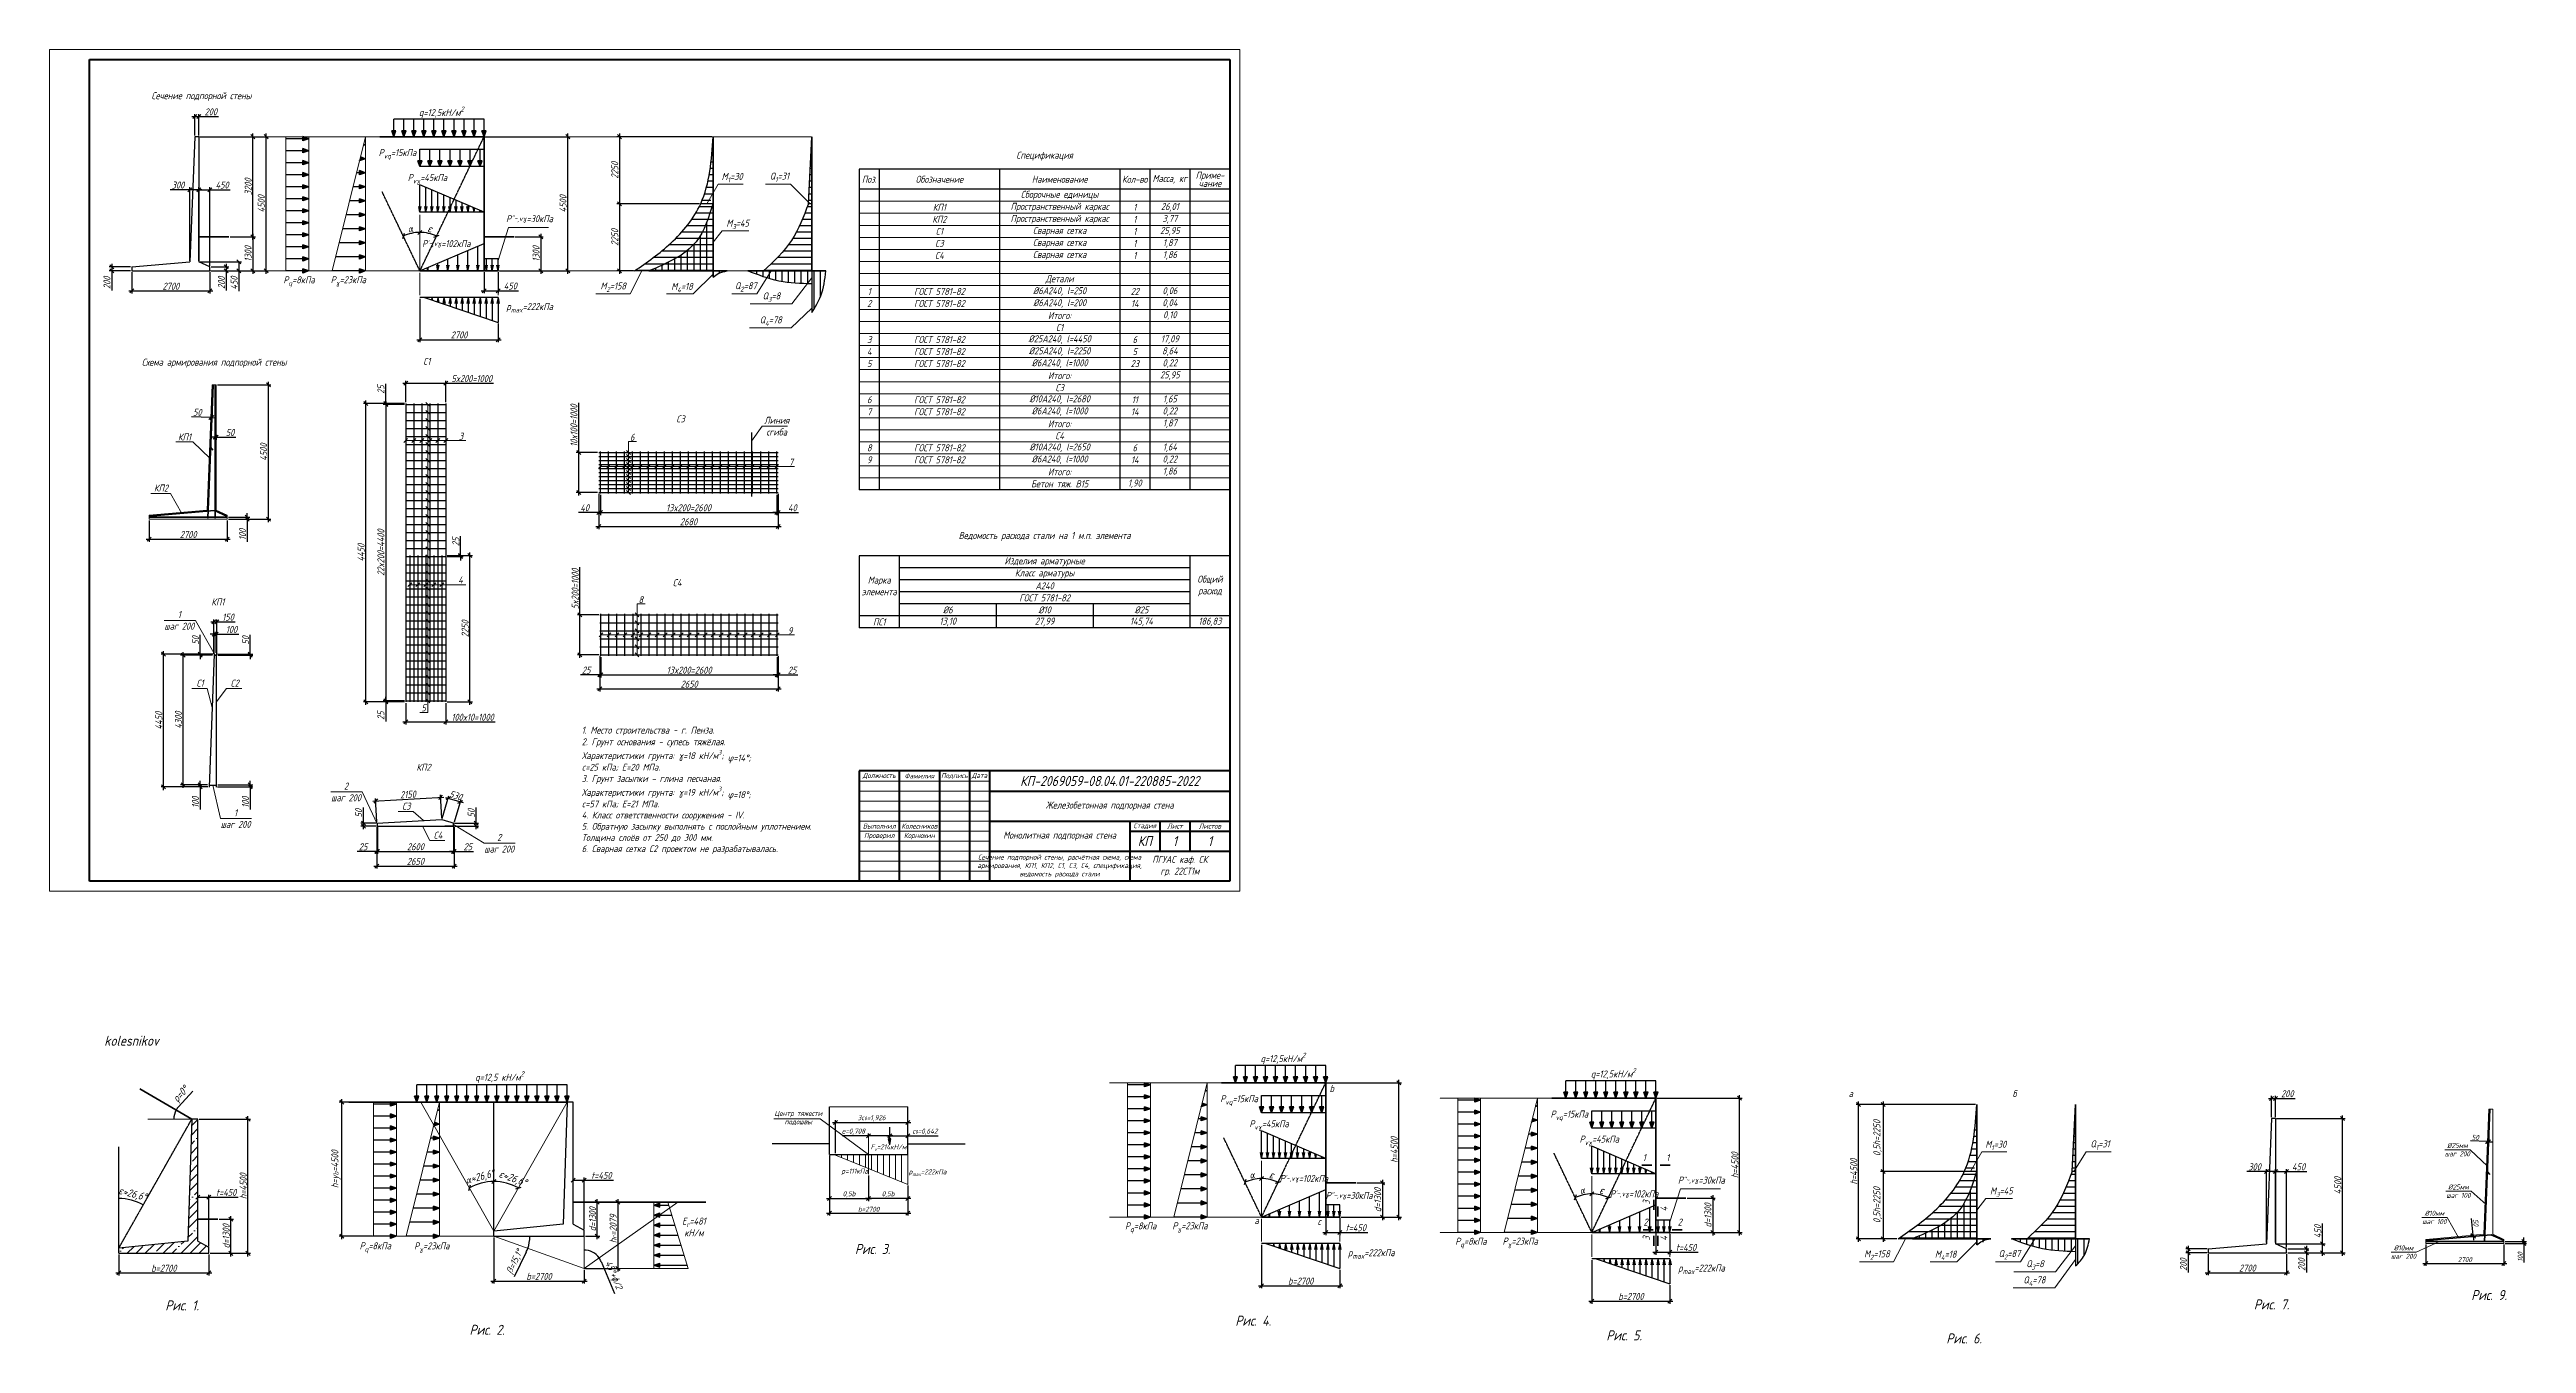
# Model space of a CAD drawing. Header units: millimetres. Extents: x -1004 to 900128, y -352756 to 107728.
# Drawn here: x 610364 to 733955, y -123467 to -58900 of the extents above; entities that cross this region are included whole.
import ezdxf

# ---------------------------------------------------------------- set-up
doc = ezdxf.new("R2010")
doc.units = ezdxf.units.MM
doc.linetypes.add('ACAD_ISO02W100', pattern=[15, 12, -3])
doc.linetypes.add('ACAD_ISO04W100', pattern=[30, 24, -3, 0, -3])
for name, color, linetype, lineweight in [('axles', 152, 'ACAD_ISO04W100', 20), ('basic', 95, 'Continuous', 30), ('frame', 173, 'Continuous', 40), ('hatch', 117, 'ACAD_ISO02W100', 25), ('hatching', 225, 'Continuous', 20), ('size', 45, 'Continuous', 20), ('text', 13, 'Continuous', 20), ('thick', 42, 'Continuous', 35), ('thin', 153, 'Continuous', 18)]:
    doc.layers.add(name, color=color, linetype=linetype, lineweight=lineweight)
doc.styles.add('Structures', font='isocpeur.ttf', dxfattribs={"width": 0.85, "oblique": 15})
doc.styles.add('structures 2.5', font='isocpeur.ttf', dxfattribs={"width": 0.85, "oblique": 15, "height": 2.5})
doc.styles.add('structures 5', font='isocpeur.ttf', dxfattribs={"width": 0.85, "oblique": 15, "height": 5})
doc.dimstyles.new('structures 3.5', dxfattribs={"dimtxt": 3.5, "dimasz": 2, "dimexe": 1.25, "dimexo": 0.625, "dimtad": 1, "dimtxsty": 'Structures', "dimblk": 'OBLIQUE', "dimcen": 2.5, "dimdle": 1.5, "dimadec": 0, "dimazin": 0, "dimtfac": 1, "dimtmove": 0, "dimatfit": 3, "dimfxl": 1, "dimarcsym": 0})
doc.dimstyles.new('structures 3.5 50', dxfattribs={"dimtxt": 3.5, "dimasz": 2, "dimexe": 1.25, "dimexo": 0.625, "dimtad": 1, "dimlfac": 0.5, "dimtxsty": 'Structures', "dimblk": 'OBLIQUE', "dimcen": 2.5, "dimdle": 1.5, "dimadec": 0, "dimazin": 0, "dimtfac": 1, "dimtmove": 0, "dimatfit": 3, "dimfxl": 1, "dimarcsym": 0})
pattern_1 = [(90, (548223.4, -74983.5), (-317.5, 0), [])]
pattern_2 = [(90, (611275.67, -123276.46), (-317.5, 0), [])]

msp = doc.modelspace()

# ---------------------------------------------------------------- texts
at = {"layer": 'text'}
for s, insert, char_height, width, attachment_point, style in [('Сечение подпорной стены', (617946.135, -61250.317), 350, 5622.78125, 5, 'Structures'), ('\\A1;q=12,5кН/м{\\H0.7x;\\S2^ ;}', (629917.847, -62036.819), 350, 2511.65502, 5, 'structures 5'), ('\\A1;P{\\H0.7x;\\S^ vq;\\H1.42857x;=15кПа}', (627724.23, -64100.948), 350, 878.35728, 5, 'structures 5'), ('Спецификация', (660014.399, -64218.174), 350, 5622.78125, 5, 'Structures'), ('\\A1;P{\\H0.7x;\\S^ vγ;\\H1.42857x;=45кПа}', (629219.03, -65350.525), 350, 878.35728, 5, 'structures 5'), ('\\A1;M{\\H0.7x;\\S^ 1;}=30', (644423.261, -65292.863), 350, 1401.58392, 5, 'structures 5'), ('\\A1;Q{\\H0.7x;\\S^ 1;}=31', (646784.017, -65273.484), 350, 1401.58392, 5, 'structures 5'), ('Поз.', (651264.399, -65373.402), 350, 1000, 5, 'Structures'), ('Обозначение', (654764.399, -65373.402), 350, 6000, 5, 'Structures'), ('Наименование', (660764.399, -65373.402), 350, 6000, 5, 'Structures'), ('Кол-во', (664514.399, -65373.402), 350, 1500, 5, 'Structures'), ('Масса, кг', (666264.399, -65373.402), 350, 2000, 5, 'Structures'), ('\\pxsm0.7;Приме-\\Pчание', (668264.399, -65373.402), 350, 2000, 5, 'Structures'), ('КП1', (654764.399, -66773.402), 350, 6000, 5, 'Structures'), ('Пространственный каркас', (660764.399, -66773.402), 350, 6000, 5, 'Structures'), ('Сборочные единицы', (660764.399, -66173.402), 350, 6000, 5, 'Structures'), ('1', (664514.399, -66773.402), 350, 1500, 5, 'Structures'), ('26,01', (666264.399, -66773.402), 350, 2000, 5, 'Structures'), ('\\A1;P{\\H0.7x;\\S"~,vγ;\\H1.42857x;=30кПа}', (634311.671, -67377.193), 350, 878.35728, 5, 'structures 5'), ('\\A1;M{\\H0.7x;\\S^ 3;}=45', (644700.397, -67619.854), 350, 1401.58392, 5, 'structures 5'), ('КП2', (654764.399, -67373.402), 350, 6000, 5, 'Structures'), ('С1', (654764.399, -67973.402), 350, 6000, 5, 'Structures'), ('Пространственный каркас', (660764.399, -67373.402), 350, 6000, 5, 'Structures'), ('Сварная сетка', (660764.399, -67973.402), 350, 6000, 5, 'Structures'), ('1', (664514.399, -67373.402), 350, 1500, 5, 'Structures'), ('1', (664514.399, -67973.402), 350, 1500, 5, 'Structures'), ('25,95', (666264.399, -67973.402), 350, 2000, 5, 'Structures'), ('3,77', (666264.399, -67373.402), 350, 2000, 5, 'Structures'), ("\\A1;P{\\H0.7x;\\S'~,vγ;\\H1.42857x;=102кПа}", (630161.164, -68620.762), 350, 878.35728, 5, 'structures 5'), ('С4', (654764.399, -69173.402), 350, 6000, 5, 'Structures'), ('С3', (654764.399, -68573.402), 350, 6000, 5, 'Structures'), ('Сварная сетка', (660764.399, -68573.402), 350, 6000, 5, 'Structures'), ('Сварная сетка', (660764.399, -69173.402), 350, 6000, 5, 'Structures'), ('1', (664514.399, -68573.402), 350, 1500, 5, 'Structures'), ('1', (664514.399, -69173.402), 350, 1500, 5, 'Structures'), ('1,86', (666264.399, -69173.402), 350, 2000, 5, 'Structures'), ('1,87', (666264.399, -68573.402), 350, 2000, 5, 'Structures'), ('\\A1;P{\\H0.7x;\\S^ q;\\H1.42857x;=8кПа}', (622813.833, -70451.24), 350, 1905.54601, 5, 'structures 5'), ('\\A1;P{\\H0.67083x;\\S^ γ;}=23кПа', (625271.821, -70437.905), 350, 1953.35942, 5, 'structures 5'), ('Детали', (660764.399, -70373.402), 350, 6000, 5, 'Structures'), ('\\A1;p{\\H0.7x;\\S^ max;}=222кПа', (634319.491, -71784.67), 350, 1724.15503, 5, 'structures 5'), ('\\A1;M{\\H0.7x;\\S^ 2;}=158', (638490.058, -70759.098), 350, 1514.96707, 5, 'structures 5'), ('\\A1;M{\\H0.7x;\\S^ 4;}=18', (641920.397, -70777.111), 350, 1401.58392, 5, 'structures 5'), ('\\A1;Q{\\H0.7x;\\S^ 2;}=87', (645106.519, -70743.484), 350, 1401.58392, 5, 'structures 5'), ('\\A1;\\pxt3;Q{\\H0.7x;\\S^ 3;}=8', (646382.868, -71252.586), 350, 1401.58392, 5, 'structures 5'), ('2', (651264.399, -71573.402), 350, 1000, 5, 'Structures'), ('1', (651264.399, -70973.402), 350, 1000, 5, 'Structures'), ('ГОСТ 5781-82', (654764.399, -70973.402), 350, 6000, 5, 'Structures'), ('ГОСТ 5781-82', (654764.399, -71573.402), 350, 6000, 5, 'Structures'), ('%%C6А240, l=250', (660764.399, -70973.402), 350, 6000, 5, 'Structures'), ('%%C6А240, l=200', (660764.399, -71573.402), 350, 6000, 5, 'Structures'), ('22', (664514.399, -70973.402), 350, 1500, 5, 'Structures'), ('14', (664514.399, -71573.402), 350, 1500, 5, 'Structures'), ('0,04', (666264.399, -71573.402), 350, 2000, 5, 'Structures'), ('0,06', (666264.399, -70973.402), 350, 2000, 5, 'Structures'), ('\\A1;\\pxt3;Q{\\H0.7x;\\S^ 4;}=78', (646348.51, -72450.011), 350, 1401.58392, 5, 'structures 5'), ('Итого:', (660764.399, -72173.402), 350, 6000, 5, 'Structures'), ('С1', (660764.399, -72773.402), 350, 6000, 5, 'Structures'), ('0,10', (666264.399, -72173.402), 350, 2000, 5, 'Structures'), ('3', (651264.399, -73373.402), 350, 1000, 5, 'Structures'), ('4', (651264.399, -73973.402), 350, 1000, 5, 'Structures'), ('ГОСТ 5781-82', (654764.399, -73373.402), 350, 6000, 5, 'Structures'), ('ГОСТ 5781-82', (654764.399, -73973.402), 350, 6000, 5, 'Structures'), ('%%C25А240, l=4450', (660764.399, -73373.402), 350, 6000, 5, 'Structures'), ('%%C25А240, l=2250', (660764.399, -73973.402), 350, 6000, 5, 'Structures'), ('5', (664514.399, -73973.402), 350, 1500, 5, 'Structures'), ('6', (664514.399, -73373.402), 350, 1500, 5, 'Structures'), ('17,09', (666264.399, -73373.402), 350, 2000, 5, 'Structures'), ('8,64', (666264.399, -73973.402), 350, 2000, 5, 'Structures'), ('Схема армирования подпорной стены', (618581.051, -74547.848), 350, 7305.86435, 5, 'Structures'), ('С1', (629188.168, -74460.233), 350, 793.67855, 5, 'Structures'), ('5', (651264.399, -74573.402), 350, 1000, 5, 'Structures'), ('ГОСТ 5781-82', (654764.399, -74573.402), 350, 6000, 5, 'Structures'), ('%%C6А240, l=1000', (660764.399, -74573.402), 350, 6000, 5, 'Structures'), ('Итого:', (660764.399, -75173.402), 350, 6000, 5, 'Structures'), ('23', (664514.399, -74573.402), 350, 1500, 5, 'Structures'), ('25,95', (666264.399, -75173.402), 350, 2000, 5, 'Structures'), ('0,22', (666264.399, -74573.402), 350, 2000, 5, 'Structures'), ('6', (651264.399, -76373.402), 350, 1000, 5, 'Structures'), ('ГОСТ 5781-82', (654764.399, -76373.402), 350, 6000, 5, 'Structures'), ('%%C10А240, l=2680', (660764.399, -76373.402), 350, 6000, 5, 'Structures'), ('С3', (660764.399, -75773.402), 350, 6000, 5, 'Structures'), ('11', (664514.399, -76373.402), 350, 1500, 5, 'Structures'), ('1,65', (666264.399, -76373.402), 350, 2000, 5, 'Structures'), ('С3', (641847.836, -77335.074), 350, 793.67855, 5, 'Structures'), ('Линия \\Pсгиба', (646646.477, -77694.128), 350, 1343.47738, 5, 'Structures'), ('7', (651264.399, -76973.402), 350, 1000, 5, 'Structures'), ('ГОСТ 5781-82', (654764.399, -76973.402), 350, 6000, 5, 'Structures'), ('%%C6А240, l=1000', (660764.399, -76973.402), 350, 6000, 5, 'Structures'), ('Итого:', (660764.399, -77573.402), 350, 6000, 5, 'Structures'), ('14', (664514.399, -76973.402), 350, 1500, 5, 'Structures'), ('0,22', (666264.399, -76973.402), 350, 2000, 5, 'Structures'), ('1,87', (666264.399, -77573.402), 350, 2000, 5, 'Structures'), ('КП1', (617097.177, -78235.746), 350, 793.67855, 5, 'Structures'), ('3', (630896.032, -78190.947), 350, 793.67855, 5, 'Structures'), ('6', (639436.361, -78246.857), 350, 350, 5, 'Structures'), ('8', (651264.399, -78773.402), 350, 1000, 5, 'Structures'), ('ГОСТ 5781-82', (654764.399, -78773.402), 350, 6000, 5, 'Structures'), ('%%C10А240, l=2650', (660764.399, -78773.402), 350, 6000, 5, 'Structures'), ('С4', (660764.399, -78173.402), 350, 6000, 5, 'Structures'), ('6', (664514.399, -78773.402), 350, 1500, 5, 'Structures'), ('1,64', (666264.399, -78773.402), 350, 2000, 5, 'Structures'), ('7', (647361.458, -79484.535), 350, 793.67855, 5, 'Structures'), ('9', (651264.399, -79373.402), 350, 1000, 5, 'Structures'), ('ГОСТ 5781-82', (654764.399, -79373.402), 350, 6000, 5, 'Structures'), ('%%C6А240, l=1000', (660764.399, -79373.402), 350, 6000, 5, 'Structures'), ('Итого:', (660764.399, -79973.402), 350, 6000, 5, 'Structures'), ('14', (664514.399, -79373.402), 350, 1500, 5, 'Structures'), ('0,22', (666264.399, -79373.402), 350, 2000, 5, 'Structures'), ('1,86', (666264.399, -79973.402), 350, 2000, 5, 'Structures'), ('КП2', (615928.127, -80780.972), 350, 793.67855, 5, 'Structures'), ('Бетон тяж. B15', (660764.399, -80573.402), 350, 6000, 5, 'Structures'), ('1,90', (664514.399, -80573.402), 350, 1500, 5, 'Structures'), ('Ведомость расхода стали на 1 м.п. элемента', (660014.399, -83195.885), 350, 9598.9197, 5, 'Structures'), ('4', (630868.404, -85365.718), 350, 793.67855, 5, 'Structures'), ('Марка элемента', (651764.399, -85663.402), 350, 2000, 5, 'Structures'), ('Изделия арматурные', (660014.399, -84463.402), 350, 14500, 5, 'Structures'), ('Класс арматуры', (660014.399, -85063.402), 350, 14500, 5, 'Structures'), ('Общий расход', (668264.399, -85663.402), 350, 2000, 5, 'Structures'), ('КП1', (618762.135, -86466.267), 350, 793.67855, 5, 'Structures'), ('8', (639866.361, -86348.942), 350, 350, 5, 'Structures'), ('С4', (641677.836, -85504.088), 350, 793.67855, 5, 'Structures'), ('ГОСТ 5781-82', (660014.399, -86263.402), 350, 14500, 5, 'Structures'), ('А240', (660014.399, -85663.402), 350, 7250, 5, 'Structures'), ('1\\Pшаг 200', (616838.827, -87383.362), 350, 2180.48095, 5, 'Structures'), ('9', (647317.837, -87900.922), 350, 793.67855, 5, 'Structures'), ('ПС1', (651764.399, -87463.402), 350, 2000, 5, 'Structures'), ('13,10', (655180.899, -87463.402), 350, 4833, 5, 'Structures'), ('%%C6', (655180.899, -86863.402), 350, 4833, 5, 'Structures'), ('27,99', (660013.899, -87463.402), 350, 4833, 5, 'Structures'), ('%%C10', (660013.899, -86863.402), 350, 4833, 5, 'Structures'), ('145,74', (664846.899, -87463.402), 350, 4833, 5, 'Structures'), ('%%C25', (664846.899, -86863.402), 350, 4833, 5, 'Structures'), ('186,83', (668264.399, -87463.402), 350, 2000, 5, 'Structures'), ('С1', (617874.589, -90516.717), 350, 793.67855, 5, 'Structures'), ('С2', (619604.799, -90516.717), 350, 793.67855, 5, 'Structures'), ('5', (629025.082, -91754.831), 350, 350, 5, 'Structures'), ('\\A1;1. Место строительства - г. Пенза.\\P2. Грунт основания - супесь тяжёлая.\\PХарактеристики грунта: {\\H0.95833x;γ=18 кН/м\\H0.7x;\\S3^ ;\\H1.42857x;; \\A0;φ=14%%D; \\Pc=25 кПа; E=20 МПа.\\P}3. Грунт засыпки - глина песчаная.\\PХарактеристики грунта: {\\H0.95833x;γ=19 кН/м\\H0.7x;\\S3^ ;\\H1.42857x;; \\A0;φ=18%%D; \\Pc=57 кПа; E=21 МПа.\\P4. Класс ответственности сооружения - IV.\\P5. Обратную засыпку выполнять с послойным уплотнением. Толщина слоёв от 250 до 300 мм.\\P6. Сварная сетка С2 проектом не разрабатывалась.}', (636918.042, -95861.692), 350, 9693.35693, 4, 'Structures'), ('КП2', (629024.049, -94717.375), 350, 793.67855, 5, 'Structures'), ('Должность', (651764.399, -95150.003), 250, 1859.40606, 5, 'structures 2.5'), ('Фамилия', (653764.399, -95150.003), 250, 1812.24194, 5, 'structures 2.5'), ('Подпись', (655514.399, -95150.003), 250, 1359.18156, 5, 'structures 2.5'), ('Дата', (656764.399, -95150.003), 250, 882.53911, 5, 'structures 2.5'), ('КП-2069059-08.04.01-220885-2022', (663264.399, -95400.003), 500, 11741.42873, 5, 'structures 2.5'), ('2\\Pшаг 200', (625158.778, -95946.266), 350, 2180.48095, 5, 'Structures'), ('1\\Pшаг 200', (619648.038, -97275.406), 350, 2180.48095, 5, 'Structures'), ('С3', (628165.026, -96657.14), 350, 793.67855, 5, 'Structures'), ('Выполнил', (651764.399, -97650.003), 250, 1859.40647, 5, 'structures 2.5'), ('Колесников', (653764.399, -97650.003), 250, 2000, 5, 'Structures'), ('Железобетонная подпорная стена', (663264.399, -96650.003), 350, 12000, 5, 'Structures'), ('Стадия', (665014.399, -97650.003), 250, 1352.9954, 5, 'structures 2.5'), ('Лист', (666514.399, -97650.003), 250, 1306.04815, 5, 'structures 2.5'), ('Листов', (668264.399, -97650.003), 250, 1733.57299, 5, 'structures 2.5'), ('С4', (629744.58, -98105.084), 350, 793.67855, 5, 'Structures'), ('2\\Pшаг 200', (632802.646, -98504.262), 350, 2180.48095, 5, 'Structures'), ('Проверил', (651764.399, -98150.003), 250, 1882.98853, 5, 'structures 2.5'), ('Корнюхин', (653764.399, -98150.003), 250, 2000, 5, 'Structures'), ('Монолитная подпорная стена', (660764.399, -98150.003), 350, 7000, 5, 'Structures'), ('КП', (665014.399, -98400.003), 500, 1329.52177, 5, 'structures 2.5'), ('1', (666514.399, -98400.003), 500, 1376.46862, 5, 'structures 2.5'), ('1', (668264.399, -98400.003), 500, 1780.52024, 5, 'structures 2.5'), ('Сечение подпорной стены, расчётная схема, схема армирования, КП1, КП2, С1, С3, С4, спецификация, ведомость расхода стали', (660764.399, -99650.003), 250, 6914.26293, 5, 'structures 2.5'), ('ПГУАС каф. СК \\Pгр. 22СТ1м', (666764.399, -99650.003), 350, 4533.45828, 5, 'structures 2.5'), ('kolesnikov', (614454.878, -108363.244), 500, 2515.89751, 5, 'structures 5'), ('\\A1;q=12,5 кН/м{\\H0.7x;\\S2^ ;}', (632819.886, -110177.586), 350, 3223.04031, 5, 'structures 5'), ('\\A1;q=12,5кН/м{\\H0.7x;\\S2^ ;}', (671913.077, -109247.482), 350, 2511.65502, 5, 'structures 5'), ('\\A1;q=12,5кН/м{\\H0.7x;\\S2^ ;}', (688391.218, -110013.282), 350, 2511.65502, 5, 'structures 5'), ('\\A1;P{\\H0.7x;\\S^ vq;\\H1.42857x;=15кПа}', (669719.46, -111311.611), 350, 878.35728, 5, 'structures 5'), ('\\A1;b', (674346.093, -110745.668), 350, 350, 5, 'structures 5'), ('\\A1;а', (700242.18, -110996.645), 350, 361.79272, 5, 'structures 5'), ('\\A1;б', (708412.18, -110996.645), 350, 361.79272, 5, 'structures 5'), ('\\A1;Центр тяжести подошвы', (647727.98, -112214.607), 250, 2558.84936, 5, 'structures 5'), ('\\A1;P{\\H0.7x;\\S^ vγ;\\H1.42857x;=45кПа}', (671214.259, -112561.188), 350, 878.35728, 5, 'structures 5'), ('\\A1;P{\\H0.7x;\\S^ vq;\\H1.42857x;=15кПа}', (686197.601, -112077.41), 350, 878.35728, 5, 'structures 5'), ('\\A1;F{\\H0.7x;\\S^ v;}=214кН/м', (652228.319, -113697.792), 250, 1992.91099, 5, 'structures 5'), ('\\A1;P{\\H0.7x;\\S^ vγ;\\H1.42857x;=45кПа}', (687692.401, -113326.987), 350, 878.35728, 5, 'structures 5'), ('\\A1;M{\\H0.7x;\\S^ 1;}=30', (707475.53, -113585.834), 350, 1401.58392, 5, 'structures 5'), ('\\A1;Q{\\H0.7x;\\S^ 1;}=31', (712676.458, -113566.455), 350, 1401.58392, 5, 'structures 5'), ('%%C25мм\\Pшаг 200', (730507.57, -113795.885), 250, 1504.43531, 5, 'Structures'), ('\\A1;p=111кПа', (650539.266, -114901.811), 250, 1273.24932, 5, 'structures 5'), ('\\A1;p{\\H0.7x;\\S^ max;}=222кПа', (654173.342, -114943.195), 250, 1724.15503, 5, 'structures 5'), ('\\A1;1', (689933.841, -114193.312), 350, 350, 5, 'structures 5'), ('\\A1;1', (691106.089, -114193.312), 350, 350, 5, 'structures 5'), ("\\A1;P{\\H0.7x;\\S'~,vγ;\\H1.42857x;=102кПа}", (672952.119, -115269.558), 350, 878.35728, 5, 'structures 5'), ('\\A1;P{\\H0.7x;\\S"~,vγ;\\H1.42857x;=30кПа}', (675210.277, -116119.722), 350, 878.35728, 5, 'structures 5'), ("\\A1;P{\\H0.7x;\\S'~,vγ;\\H1.42857x;=102кПа}", (689430.26, -116035.357), 350, 878.35728, 5, 'structures 5'), ('\\A1;P{\\H0.7x;\\S"~,vγ;\\H1.42857x;=30кПа}', (692785.042, -115353.655), 350, 878.35728, 5, 'structures 5'), ('\\A1;M{\\H0.7x;\\S^ 3;}=45', (707752.666, -115912.825), 350, 1401.58392, 5, 'structures 5'), ('%%C25мм\\Pшаг 100', (730559.788, -115867.551), 250, 1504.43531, 5, 'Structures'), ('\\A1;E{\\H0.7x;\\S^ r;\\H1.42857x;=481 кН/м}', (642516.716, -117653.091), 350, 301.91968, 5, 'structures 5'), ('\\A1;a', (670592.811, -117338.631), 350, 350, 5, 'structures 5'), ('\\A1;c', (673719.674, -117379.048), 350, 350, 5, 'structures 5'), ('\\A1;2', (690000.312, -117409.098), 350, 350, 5, 'structures 5'), ('\\A1;2', (691709.339, -117409.098), 350, 350, 5, 'structures 5'), ('%%C10мм\\Pшаг 100', (729359.788, -117177.551), 250, 1504.43531, 5, 'Structures'), ('\\A1;P{\\H0.7x;\\S^ q;\\H1.42857x;=8кПа}', (626617.417, -118652.296), 350, 3024.47964, 5, 'structures 5'), ('\\A1;P{\\H0.67083x;\\S^ γ;}=23кПа', (629437.51, -118653.146), 350, 2245.88885, 5, 'structures 5'), ('Рис. 3.', (651434.219, -118750.67), 500, 2515.89751, 5, 'structures 5'), ('\\A1;P{\\H0.7x;\\S^ q;\\H1.42857x;=8кПа}', (664809.063, -117661.904), 350, 1905.54601, 5, 'structures 5'), ('\\A1;P{\\H0.67083x;\\S^ γ;}=23кПа', (667267.051, -117648.569), 350, 1953.35942, 5, 'structures 5'), ('\\A1;P{\\H0.7x;\\S^ q;\\H1.42857x;=8кПа}', (681287.204, -118427.703), 350, 1905.54601, 5, 'structures 5'), ('\\A1;P{\\H0.67083x;\\S^ γ;}=23кПа', (683745.192, -118414.368), 350, 1953.35942, 5, 'structures 5'), ('%%C10мм\\Pшаг 200', (727819.788, -118907.551), 250, 1504.43531, 5, 'Structures'), ('\\A1;p{\\H0.7x;\\S^ max;}=222кПа', (676314.721, -118995.333), 350, 1724.15503, 5, 'structures 5'), ('\\A1;p{\\H0.7x;\\S^ max;}=222кПа', (692792.862, -119761.132), 350, 1724.15503, 5, 'structures 5'), ('\\A1;M{\\H0.7x;\\S^ 2;}=158', (701542.327, -119052.069), 350, 1514.96707, 5, 'structures 5'), ('\\A1;M{\\H0.7x;\\S^ 4;}=18', (704972.666, -119070.082), 350, 1401.58392, 5, 'structures 5'), ('\\A1;Q{\\H0.7x;\\S^ 2;}=87', (708158.788, -119036.455), 350, 1401.58392, 5, 'structures 5'), ('\\A1;\\pxt3;Q{\\H0.7x;\\S^ 3;}=8', (709435.137, -119545.557), 350, 1401.58392, 5, 'structures 5'), ('\\A1;\\pxt3;Q{\\H0.7x;\\S^ 4;}=78', (709400.78, -120354.885), 350, 1401.58392, 5, 'structures 5'), ('Рис. 9.', (732088.019, -121050.695), 500, 2515.89751, 5, 'structures 5'), ('Рис. 1.', (616979.249, -121565.815), 500, 2515.89751, 5, 'structures 5'), ('Рис. 4.', (670423.778, -122328.866), 500, 2515.89751, 5, 'structures 5'), ('Рис. 7.', (721236.807, -121519.897), 500, 2515.89751, 5, 'structures 5'), ('Рис. 2.', (632196.784, -122785.937), 500, 2515.89751, 5, 'structures 5'), ('Рис. 5.', (688931.312, -123060.394), 500, 2515.89751, 5, 'structures 5'), ('Рис. 6.', (705892.18, -123216.645), 500, 2515.89751, 5, 'structures 5')]:
    msp.add_mtext(s, dxfattribs=dict(at, insert=insert, char_height=char_height, width=width, attachment_point=attachment_point, style=style))
at = {"layer": 'text', "char_height": 350, "width": 350, "attachment_point": 5, "rotation": 90, "style": 'structures 5'}
for s, insert in [('\\A1;3', (690037.603, -116432.711)), ('\\A1;4', (690915.033, -116760.773)), ('\\A1;3', (690037.603, -118219.703)), ('\\A1;4', (690915.033, -118222.833))]:
    msp.add_mtext(s, dxfattribs=dict(at, insert=insert))

# ---------------------------------------------------------------- blocks, each defined once
blk = doc.blocks.new('*D1275')
at = {"layer": 'Defpoints', "color": 0, "transparency": 16777216}
for p in [(617467, -112269), (613817, -113658), (614653, -116378), (613817, -118719), (613817, -118719)]:
    blk.add_point(p, dxfattribs=at)
at = {"layer": 'size', "color": 0, "lineweight": -2, "transparency": 16777216}
blk.add_arc((613817, -118719), 2486, 60.49485, 90, dxfattribs=at)
at = {"layer": 'size', "color": 0, "transparency": 16777216, "insert": (614503, -116029), "char_height": 350, "attachment_point": 5, "rotation": 345.68725, "style": 'Structures'}
blk.add_mtext('{\\H1.08333x;ε≈26,6%%D}', dxfattribs=at)
blk = doc.blocks.new('_None')
blk = doc.blocks.new('_Oblique')
at = {"color": 0, "linetype": 'ByBlock', "lineweight": -2}
blk.add_line((-0.5, -0.5), (0.5, 0.5), dxfattribs=at)
blk = doc.blocks.new('*D1276')
at = {"layer": 'Defpoints', "color": 0, "transparency": 16777216}
for p in [(613817, -118969), (618317, -118969), (618317, -119949)]:
    blk.add_point(p, dxfattribs=at)
at = {"layer": 'size', "color": 0, "lineweight": -2, "transparency": 16777216}
for p, q in [((613817, -119031), (613817, -120074)), ((618317, -119031), (618317, -120074)), ((613667, -119949), (618467, -119949))]:
    blk.add_line(p, q, dxfattribs=at)
at = {"layer": 'size', "color": 0, "lineweight": -2, "transparency": 16777216, "xscale": 200, "yscale": 200, "zscale": 200, "rotation": 180}
blk.add_blockref('_Oblique', (613817, -119949), dxfattribs=at)
at = {"layer": 'size', "color": 0, "lineweight": -2, "transparency": 16777216, "xscale": 200, "yscale": 200, "zscale": 200}
blk.add_blockref('_Oblique', (618317, -119949), dxfattribs=at)
at = {"layer": 'size', "color": 0, "transparency": 16777216, "insert": (616067, -119712), "char_height": 350, "attachment_point": 5, "style": 'Structures'}
blk.add_mtext('b=2700', dxfattribs=at)
blk = doc.blocks.new('*D1277')
at = {"layer": 'Defpoints', "color": 0, "transparency": 16777216}
for p in [(618767, -117269), (619415, -117269), (618317, -118969)]:
    blk.add_point(p, dxfattribs=at)
at = {"layer": 'size', "color": 0, "lineweight": -2, "transparency": 16777216}
for p, q in [((618829, -117269), (619540, -117269)), ((619415, -119119), (619415, -117119)), ((618379, -118969), (619540, -118969))]:
    blk.add_line(p, q, dxfattribs=at)
at = {"layer": 'size', "color": 0, "lineweight": -2, "transparency": 16777216, "xscale": 200, "yscale": 200, "zscale": 200}
for p, rotation in [((619415, -117269), 90), ((619415, -118969), 270)]:
    blk.add_blockref('_Oblique', p, dxfattribs=dict(at, rotation=rotation))
at = {"layer": 'size', "color": 0, "transparency": 16777216, "insert": (619177, -118119), "char_height": 350, "attachment_point": 5, "rotation": 90, "style": 'Structures'}
blk.add_mtext('d=1300', dxfattribs=at)
blk = doc.blocks.new('*D1278')
at = {"layer": 'Defpoints', "color": 0, "transparency": 16777216}
for p in [(617767, -112269), (620267, -112269), (618317, -118969)]:
    blk.add_point(p, dxfattribs=at)
at = {"layer": 'size', "color": 0, "lineweight": -2, "transparency": 16777216}
for p, q in [((617829, -112269), (620392, -112269)), ((620267, -119119), (620267, -112119)), ((618379, -118969), (620392, -118969))]:
    blk.add_line(p, q, dxfattribs=at)
at = {"layer": 'size', "color": 0, "lineweight": -2, "transparency": 16777216, "xscale": 200, "yscale": 200, "zscale": 200}
for p, rotation in [((620267, -112269), 90), ((620267, -118969), 270)]:
    blk.add_blockref('_Oblique', p, dxfattribs=dict(at, rotation=rotation))
at = {"layer": 'size', "color": 0, "transparency": 16777216, "insert": (620029, -115619), "char_height": 350, "width": 1317.03, "attachment_point": 5, "rotation": 90, "style": 'Structures'}
blk.add_mtext('h=4500', dxfattribs=at)
blk = doc.blocks.new('*D1279')
at = {"layer": 'Defpoints', "color": 0, "transparency": 16777216}
for p in [(617767, -116167), (617767, -117269), (618317, -118669)]:
    blk.add_point(p, dxfattribs=at)
at = {"layer": 'size', "color": 0, "lineweight": -2, "transparency": 16777216}
for p, q in [((617767, -117206), (617767, -116042)), ((617767, -116167), (618467, -116167)), ((618317, -118606), (618317, -116042)), ((618317, -116167), (619777, -116167))]:
    blk.add_line(p, q, dxfattribs=at)
at = {"layer": 'size', "color": 0, "lineweight": -2, "transparency": 16777216, "xscale": 200, "yscale": 200, "zscale": 200, "rotation": 180}
blk.add_blockref('_Oblique', (617767, -116167), dxfattribs=at)
at = {"layer": 'size', "color": 0, "lineweight": -2, "transparency": 16777216, "xscale": 200, "yscale": 200, "zscale": 200}
blk.add_blockref('_Oblique', (618317, -116167), dxfattribs=at)
at = {"layer": 'size', "color": 0, "transparency": 16777216, "insert": (619177, -115929), "char_height": 350, "attachment_point": 5, "style": 'Structures'}
blk.add_mtext('t=450', dxfattribs=at)
blk = doc.blocks.new('*D1280')
at = {"layer": 'Defpoints', "color": 0, "transparency": 16777216}
for p in [(614869, -110769), (615267, -112269), (616574, -112111), (617467, -112269), (617467, -112269)]:
    blk.add_point(p, dxfattribs=at)
at = {"layer": 'size', "color": 0, "lineweight": -2, "transparency": 16777216}
blk.add_line((616800, -111654), (617521, -110873), dxfattribs=at)
for start, end in [(150, 180), (137.32643, 150)]:
    blk.add_arc((617467, -112269), 906, start, end, dxfattribs=at)
at = {"layer": 'size', "color": 0, "transparency": 16777216, "insert": (616934, -111054), "char_height": 350, "attachment_point": 5, "rotation": 47.32643, "style": 'Structures'}
blk.add_mtext('{\\H1.08333x;ρ=0%%D}', dxfattribs=at)
blk = doc.blocks.new('*D1281')
at = {"layer": 'Defpoints', "color": 0, "transparency": 16777216}
for p in [(632537, -111420), (636187, -111420), (632962, -115421), (632537, -117870), (632537, -117870)]:
    blk.add_point(p, dxfattribs=at)
at = {"layer": 'size', "color": 0, "lineweight": -2, "transparency": 16777216}
blk.add_arc((632537, -117870), 2486, 60.49485, 90, dxfattribs=at)
at = {"layer": 'size', "color": 0, "lineweight": -2, "transparency": 16777216, "xscale": 200, "yscale": 200, "zscale": 200}
for p, rotation in [((632537, -115384), 180.0000000000002), ((633762, -115707), 330.4948485991382)]:
    blk.add_blockref('_Oblique', p, dxfattribs=dict(at, rotation=rotation))
at = {"layer": 'size', "color": 0, "transparency": 16777216, "insert": (633472, -115256), "char_height": 350, "attachment_point": 5, "rotation": 340.3299, "style": 'Structures'}
blk.add_mtext('{\\H1.08333x;ε≈26,6%%D}', dxfattribs=at)
blk = doc.blocks.new('*D1282')
at = {"layer": 'Defpoints', "color": 0, "transparency": 16777216}
for p in [(632537, -118120), (637037, -119727), (637037, -120356)]:
    blk.add_point(p, dxfattribs=at)
at = {"layer": 'size', "color": 0, "lineweight": -2, "transparency": 16777216}
for p, q in [((632537, -118182), (632537, -120481)), ((637037, -119789), (637037, -120481)), ((632387, -120356), (637187, -120356))]:
    blk.add_line(p, q, dxfattribs=at)
at = {"layer": 'size', "color": 0, "lineweight": -2, "transparency": 16777216, "xscale": 200, "yscale": 200, "zscale": 200, "rotation": 180}
blk.add_blockref('_Oblique', (632537, -120356), dxfattribs=at)
at = {"layer": 'size', "color": 0, "lineweight": -2, "transparency": 16777216, "xscale": 200, "yscale": 200, "zscale": 200}
blk.add_blockref('_Oblique', (637037, -120356), dxfattribs=at)
at = {"layer": 'size', "color": 0, "transparency": 16777216, "insert": (634787, -120118), "char_height": 350, "attachment_point": 5, "style": 'Structures'}
blk.add_mtext('b=2700', dxfattribs=at)
blk = doc.blocks.new('*D1283')
at = {"layer": 'Defpoints', "color": 0, "transparency": 16777216}
for p in [(636487, -116420), (637697, -116420), (637037, -118120)]:
    blk.add_point(p, dxfattribs=at)
at = {"layer": 'size', "color": 0, "lineweight": -2, "transparency": 16777216}
for p, q in [((636550, -116420), (637822, -116420)), ((637697, -118270), (637697, -116270)), ((637100, -118120), (637822, -118120))]:
    blk.add_line(p, q, dxfattribs=at)
at = {"layer": 'size', "color": 0, "lineweight": -2, "transparency": 16777216, "xscale": 200, "yscale": 200, "zscale": 200}
for p, rotation in [((637697, -116420), 90), ((637697, -118120), 270)]:
    blk.add_blockref('_Oblique', p, dxfattribs=dict(at, rotation=rotation))
at = {"layer": 'size', "color": 0, "transparency": 16777216, "insert": (637460, -117270), "char_height": 350, "attachment_point": 5, "rotation": 90, "style": 'Structures'}
blk.add_mtext('d=1300', dxfattribs=at)
blk = doc.blocks.new('*D1284')
at = {"layer": 'Defpoints', "color": 0, "transparency": 16777216}
for p in [(636487, -115318), (636487, -116420), (637037, -117820)]:
    blk.add_point(p, dxfattribs=at)
at = {"layer": 'size', "color": 0, "lineweight": -2, "transparency": 16777216}
for p, q in [((636487, -116357), (636487, -115193)), ((636487, -115318), (637187, -115318)), ((637037, -117757), (637037, -115193)), ((637037, -115318), (638498, -115318))]:
    blk.add_line(p, q, dxfattribs=at)
at = {"layer": 'size', "color": 0, "lineweight": -2, "transparency": 16777216, "xscale": 200, "yscale": 200, "zscale": 200, "rotation": 180}
blk.add_blockref('_Oblique', (636487, -115318), dxfattribs=at)
at = {"layer": 'size', "color": 0, "lineweight": -2, "transparency": 16777216, "xscale": 200, "yscale": 200, "zscale": 200}
blk.add_blockref('_Oblique', (637037, -115318), dxfattribs=at)
at = {"layer": 'size', "color": 0, "transparency": 16777216, "insert": (637898, -115080), "char_height": 350, "attachment_point": 5, "style": 'Structures'}
blk.add_mtext('t=450', dxfattribs=at)
blk = doc.blocks.new('*D1285')
at = {"layer": 'Defpoints', "color": 0, "transparency": 16777216}
for p in [(638565, -116420), (637037, -119727), (638726, -119727)]:
    blk.add_point(p, dxfattribs=at)
at = {"layer": 'size', "color": 0, "lineweight": -2, "transparency": 16777216}
for p, q in [((638628, -116420), (638851, -116420)), ((638726, -116270), (638726, -119877)), ((637100, -119727), (638851, -119727))]:
    blk.add_line(p, q, dxfattribs=at)
at = {"layer": 'size', "color": 0, "lineweight": -2, "transparency": 16777216, "xscale": 200, "yscale": 200, "zscale": 200}
for p, rotation in [((638726, -116420), 90), ((638726, -119727), 270)]:
    blk.add_blockref('_Oblique', p, dxfattribs=dict(at, rotation=rotation))
at = {"layer": 'size', "color": 0, "transparency": 16777216, "insert": (638489, -117746), "char_height": 350, "attachment_point": 5, "rotation": 90, "style": 'Structures'}
blk.add_mtext('h{\\H0.7x;\\S^ r;}=2079', dxfattribs=at)
blk = doc.blocks.new('*D1286')
at = {"layer": 'Defpoints', "color": 0, "transparency": 16777216}
for p in [(632537, -118120), (632537, -118120), (634320, -118325), (637037, -118120), (637037, -119728)]:
    blk.add_point(p, dxfattribs=at)
at = {"layer": 'size', "color": 0, "lineweight": -2, "transparency": 16777216}
blk.add_line((634149, -118908), (633548, -120137), dxfattribs=at)
for start, end in [(340.33589, 0), (333.9455, 340.33589)]:
    blk.add_arc((632537, -118120), 1794, start, end, dxfattribs=at)
at = {"layer": 'size', "color": 0, "transparency": 16777216, "insert": (633597, -119399), "char_height": 350, "attachment_point": 5, "rotation": 63.9455, "style": 'Structures'}
blk.add_mtext('{\\H0.95833x;β=15,1%%D}', dxfattribs=at)
blk = doc.blocks.new('*D1287')
at = {"layer": 'Defpoints', "color": 0, "transparency": 16777216}
for p in [(641717, -116420), (637037, -118120), (637037, -119728), (637037, -119728), (637325, -118855)]:
    blk.add_point(p, dxfattribs=at)
at = {"layer": 'size', "color": 0, "lineweight": -2, "transparency": 16777216}
blk.add_line((637885, -119372), (638558, -120976), dxfattribs=at)
for start, end in [(35.25861, 90), (22.7695, 35.25861)]:
    blk.add_arc((637037, -119728), 919, start, end, dxfattribs=at)
at = {"layer": 'size', "color": 0, "transparency": 16777216, "insert": (638487, -120062), "char_height": 350, "attachment_point": 5, "rotation": 292.7695, "style": 'Structures'}
blk.add_mtext('45%%D+{\\H0.95833x;ϕ/2}', dxfattribs=at)
blk = doc.blocks.new('*D1288')
at = {"layer": 'Defpoints', "color": 0, "transparency": 16777216}
for p in [(628887, -111420), (632537, -112810), (631701, -115529), (632537, -117870), (632537, -117870)]:
    blk.add_point(p, dxfattribs=at)
at = {"layer": 'size', "color": 0, "lineweight": -2, "transparency": 16777216}
blk.add_arc((632537, -117870), 2486, 90, 119.50515, dxfattribs=at)
at = {"layer": 'size', "color": 0, "lineweight": -2, "transparency": 16777216, "xscale": 200, "yscale": 200, "zscale": 200}
for p, rotation in [((631313, -115707), 209.5051514008618), ((632537, -115384), 359.9999999999997)]:
    blk.add_blockref('_Oblique', p, dxfattribs=dict(at, rotation=rotation))
at = {"layer": 'size', "color": 0, "transparency": 16777216, "insert": (631851, -115180), "char_height": 350, "width": 1326.72, "attachment_point": 5, "rotation": 14.31275, "style": 'Structures'}
blk.add_mtext('{\\H0.95833x;α\\H1.13044x;≈26,6%%D}', dxfattribs=at)
blk = doc.blocks.new('*D1270')
at = {"layer": 'Defpoints', "color": 0, "transparency": 16777216}
for p in [(624945, -111420), (626537, -111420), (626537, -118120)]:
    blk.add_point(p, dxfattribs=at)
at = {"layer": 'size', "color": 0, "lineweight": -2, "transparency": 16777216}
for p, q in [((626474, -111420), (624820, -111420)), ((624945, -118270), (624945, -111270)), ((626474, -118120), (624820, -118120))]:
    blk.add_line(p, q, dxfattribs=at)
at = {"layer": 'size', "color": 0, "lineweight": -2, "transparency": 16777216, "xscale": 200, "yscale": 200, "zscale": 200}
for p, rotation in [((624945, -111420), 90), ((624945, -118120), 270)]:
    blk.add_blockref('_Oblique', p, dxfattribs=dict(at, rotation=rotation))
at = {"layer": 'size', "color": 0, "transparency": 16777216, "insert": (624655, -114770), "char_height": 350, "attachment_point": 5, "rotation": 90, "style": 'Structures'}
blk.add_mtext('h=y{\\H0.7x;\\S^ b;}=4500', dxfattribs=at)
blk = doc.blocks.new('*D1271')
at = {"layer": 'Defpoints', "color": 0, "transparency": 16777216}
for p in [(649283, -114030), (651233, -115030), (651233, -116238)]:
    blk.add_point(p, dxfattribs=at)
at = {"layer": 'size', "color": 0, "lineweight": -2, "transparency": 16777216}
for p, q in [((649283, -114092), (649283, -116363)), ((651233, -115092), (651233, -116363)), ((649133, -116238), (651383, -116238))]:
    blk.add_line(p, q, dxfattribs=at)
at = {"layer": 'size', "color": 0, "lineweight": -2, "transparency": 16777216, "xscale": 200, "yscale": 200, "zscale": 200, "rotation": 180}
blk.add_blockref('_Oblique', (649283, -116238), dxfattribs=at)
at = {"layer": 'size', "color": 0, "lineweight": -2, "transparency": 16777216, "xscale": 200, "yscale": 200, "zscale": 200}
blk.add_blockref('_Oblique', (651233, -116238), dxfattribs=at)
at = {"layer": 'size', "color": 0, "transparency": 16777216, "insert": (650258, -116026), "char_height": 250, "attachment_point": 5, "style": 'Structures'}
blk.add_mtext('0,5b', dxfattribs=at)
blk = doc.blocks.new('*D1272')
at = {"layer": 'Defpoints', "color": 0, "transparency": 16777216}
for p in [(651233, -115030), (653183, -115530), (651233, -116238)]:
    blk.add_point(p, dxfattribs=at)
at = {"layer": 'size', "color": 0, "lineweight": -2, "transparency": 16777216}
for p, q in [((651233, -115092), (651233, -116363)), ((653183, -115592), (653183, -116363)), ((653333, -116238), (651083, -116238))]:
    blk.add_line(p, q, dxfattribs=at)
at = {"layer": 'size', "color": 0, "lineweight": -2, "transparency": 16777216, "xscale": 200, "yscale": 200, "zscale": 200, "rotation": 180}
blk.add_blockref('_Oblique', (651233, -116238), dxfattribs=at)
at = {"layer": 'size', "color": 0, "lineweight": -2, "transparency": 16777216, "xscale": 200, "yscale": 200, "zscale": 200}
blk.add_blockref('_Oblique', (653183, -116238), dxfattribs=at)
at = {"layer": 'size', "color": 0, "transparency": 16777216, "insert": (652208, -116026), "char_height": 250, "attachment_point": 5, "style": 'Structures'}
blk.add_mtext('0,5b', dxfattribs=at)
blk = doc.blocks.new('*D1273')
at = {"layer": 'Defpoints', "color": 0, "transparency": 16777216}
for p in [(649283, -114030), (653183, -115530), (653183, -116959)]:
    blk.add_point(p, dxfattribs=at)
at = {"layer": 'size', "color": 0, "lineweight": -2, "transparency": 16777216}
for p, q in [((649283, -114092), (649283, -117084)), ((653183, -115592), (653183, -117084)), ((649133, -116959), (653333, -116959))]:
    blk.add_line(p, q, dxfattribs=at)
at = {"layer": 'size', "color": 0, "lineweight": -2, "transparency": 16777216, "xscale": 200, "yscale": 200, "zscale": 200, "rotation": 180}
blk.add_blockref('_Oblique', (649283, -116959), dxfattribs=at)
at = {"layer": 'size', "color": 0, "lineweight": -2, "transparency": 16777216, "xscale": 200, "yscale": 200, "zscale": 200}
blk.add_blockref('_Oblique', (653183, -116959), dxfattribs=at)
at = {"layer": 'size', "color": 0, "transparency": 16777216, "insert": (651233, -116771), "char_height": 250, "attachment_point": 5, "style": 'Structures'}
blk.add_mtext('b=2700', dxfattribs=at)
blk = doc.blocks.new('*D1274')
at = {"layer": 'Defpoints', "color": 0, "transparency": 16777216}
for p in [(651233, -113114), (651233, -113114), (652285, -113114)]:
    blk.add_point(p, dxfattribs=at)
at = {"layer": 'size', "color": 0, "lineweight": -2, "transparency": 16777216}
for p, q in [((651233, -113114), (649916, -113114)), ((651233, -113051), (651233, -112989)), ((652435, -113114), (651233, -113114)), ((652285, -113051), (652285, -112989))]:
    blk.add_line(p, q, dxfattribs=at)
at = {"layer": 'size', "color": 0, "lineweight": -2, "transparency": 16777216, "xscale": 200, "yscale": 200, "zscale": 200, "rotation": 180}
blk.add_blockref('_Oblique', (651233, -113114), dxfattribs=at)
at = {"layer": 'size', "color": 0, "lineweight": -2, "transparency": 16777216, "xscale": 200, "yscale": 200, "zscale": 200}
blk.add_blockref('_Oblique', (652285, -113114), dxfattribs=at)
at = {"layer": 'size', "color": 0, "transparency": 16777216, "insert": (650474, -112901), "char_height": 250, "attachment_point": 5, "style": 'Structures'}
blk.add_mtext('e=0,708', dxfattribs=at)
blk = doc.blocks.new('*D1268')
at = {"layer": 'Defpoints', "color": 0, "transparency": 16777216}
for p in [(652285, -113198), (653183, -113114), (653183, -113500)]:
    blk.add_point(p, dxfattribs=at)
at = {"layer": 'size', "color": 0, "lineweight": -2, "transparency": 16777216}
for p, q in [((652135, -113114), (653183, -113114)), ((652285, -113135), (652285, -112989)), ((653183, -113438), (653183, -112989)), ((653183, -113114), (654701, -113114))]:
    blk.add_line(p, q, dxfattribs=at)
at = {"layer": 'size', "color": 0, "lineweight": -2, "transparency": 16777216, "xscale": 200, "yscale": 200, "zscale": 200, "rotation": 180}
blk.add_blockref('_Oblique', (652285, -113114), dxfattribs=at)
at = {"layer": 'size', "color": 0, "lineweight": -2, "transparency": 16777216, "xscale": 200, "yscale": 200, "zscale": 200}
blk.add_blockref('_Oblique', (653183, -113114), dxfattribs=at)
at = {"layer": 'size', "color": 0, "transparency": 16777216, "insert": (654042, -112901), "char_height": 350, "attachment_point": 5, "style": 'Structures'}
blk.add_mtext('{\\H0.71429x;c\\H0.7x;\\S^ 0;\\H1.42857x;=0,642}', dxfattribs=at)
blk = doc.blocks.new('*D1269')
at = {"layer": 'Defpoints', "color": 0, "transparency": 16777216}
for p in [(653183, -112443), (653183, -113110), (649583, -114030)]:
    blk.add_point(p, dxfattribs=at)
at = {"layer": 'size', "color": 0, "lineweight": -2, "transparency": 16777216}
for p, q in [((649433, -112443), (653333, -112443)), ((649583, -113967), (649583, -112318)), ((653183, -113048), (653183, -112318))]:
    blk.add_line(p, q, dxfattribs=at)
at = {"layer": 'size', "color": 0, "lineweight": -2, "transparency": 16777216, "xscale": 200, "yscale": 200, "zscale": 200, "rotation": 180}
blk.add_blockref('_Oblique', (649583, -112443), dxfattribs=at)
at = {"layer": 'size', "color": 0, "lineweight": -2, "transparency": 16777216, "xscale": 200, "yscale": 200, "zscale": 200}
blk.add_blockref('_Oblique', (653183, -112443), dxfattribs=at)
at = {"layer": 'size', "color": 0, "transparency": 16777216, "insert": (651383, -112230), "char_height": 350, "attachment_point": 5, "style": 'Structures'}
blk.add_mtext('{\\H0.71429x;3c\\H0.7x;\\S^ 0;\\H1.42857x;=1,926}', dxfattribs=at)
blk = doc.blocks.new('*D1290')
at = {"layer": 'Defpoints', "color": 0, "transparency": 16777216}
for p in [(675537, -115459), (674742, -117159), (676872, -117159)]:
    blk.add_point(p, dxfattribs=at)
at = {"layer": 'size', "color": 0, "lineweight": -2, "transparency": 16777216}
for p, q in [((675600, -115459), (676997, -115459)), ((676872, -115309), (676872, -117309)), ((674804, -117159), (676997, -117159))]:
    blk.add_line(p, q, dxfattribs=at)
at = {"layer": 'size', "color": 0, "lineweight": -2, "transparency": 16777216, "xscale": 200, "yscale": 200, "zscale": 200}
for p, rotation in [((676872, -115459), 90), ((676872, -117159), 270)]:
    blk.add_blockref('_Oblique', p, dxfattribs=dict(at, rotation=rotation))
at = {"layer": 'size', "color": 0, "transparency": 16777216, "insert": (676634, -116309), "char_height": 350, "attachment_point": 5, "rotation": 90, "style": 'Structures'}
blk.add_mtext('d=1300', dxfattribs=at)
blk = doc.blocks.new('*D1291')
at = {"layer": 'Defpoints', "color": 0, "transparency": 16777216}
for p in [(674042, -117159), (674742, -117159), (674742, -117931)]:
    blk.add_point(p, dxfattribs=at)
at = {"layer": 'size', "color": 0, "lineweight": -2, "transparency": 16777216}
for p, q in [((674042, -117221), (674042, -118056)), ((674742, -117221), (674742, -118056)), ((673892, -117931), (674742, -117931)), ((674742, -117931), (676142, -117931))]:
    blk.add_line(p, q, dxfattribs=at)
at = {"layer": 'size', "color": 0, "lineweight": -2, "transparency": 16777216, "xscale": 200, "yscale": 200, "zscale": 200, "rotation": 180}
blk.add_blockref('_Oblique', (674042, -117931), dxfattribs=at)
at = {"layer": 'size', "color": 0, "lineweight": -2, "transparency": 16777216, "xscale": 200, "yscale": 200, "zscale": 200}
blk.add_blockref('_Oblique', (674742, -117931), dxfattribs=at)
at = {"layer": 'size', "color": 0, "transparency": 16777216, "insert": (675542, -117693), "char_height": 350, "attachment_point": 5, "style": 'Structures'}
blk.add_mtext('t=450', dxfattribs=at)
blk = doc.blocks.new('*D1292')
at = {"layer": 'Defpoints', "color": 0, "transparency": 16777216}
for p in [(674042, -110459), (677695, -110459), (674742, -117159)]:
    blk.add_point(p, dxfattribs=at)
at = {"layer": 'size', "color": 0, "lineweight": -2, "transparency": 16777216}
for p, q in [((674104, -110459), (677820, -110459)), ((677695, -117309), (677695, -110309)), ((674804, -117159), (677820, -117159))]:
    blk.add_line(p, q, dxfattribs=at)
at = {"layer": 'size', "color": 0, "lineweight": -2, "transparency": 16777216, "xscale": 200, "yscale": 200, "zscale": 200}
for p, rotation in [((677695, -110459), 90), ((677695, -117159), 270)]:
    blk.add_blockref('_Oblique', p, dxfattribs=dict(at, rotation=rotation))
at = {"layer": 'size', "color": 0, "transparency": 16777216, "insert": (677458, -113809), "char_height": 350, "attachment_point": 5, "rotation": 90, "style": 'Structures'}
blk.add_mtext('h=4500', dxfattribs=at)
blk = doc.blocks.new('*D1293')
at = {"layer": 'Defpoints', "color": 0, "transparency": 16777216}
for p in [(674042, -110459), (670842, -114358), (671126, -115258), (670842, -117159), (670842, -117159)]:
    blk.add_point(p, dxfattribs=at)
at = {"layer": 'size', "color": 0, "lineweight": -2, "transparency": 16777216}
blk.add_arc((670842, -117159), 1922, 64.4703, 90, dxfattribs=at)
at = {"layer": 'size', "color": 0, "lineweight": -2, "transparency": 16777216, "xscale": 200, "yscale": 200, "zscale": 200}
for p, rotation in [((670842, -115237), 180.0000000000017), ((671670, -115425), 334.4703020094676)]:
    blk.add_blockref('_Oblique', p, dxfattribs=dict(at, rotation=rotation))
at = {"layer": 'size', "color": 0, "transparency": 16777216, "insert": (671345, -115044), "char_height": 350, "attachment_point": 5, "rotation": 346.62447, "style": 'Structures'}
blk.add_mtext('{\\H1.08333x;ε}', dxfattribs=at)
blk = doc.blocks.new('*D1294')
at = {"layer": 'Defpoints', "color": 0, "transparency": 16777216}
for p in [(667642, -110459), (670842, -110709), (670557, -115258), (670842, -117159), (670842, -117159)]:
    blk.add_point(p, dxfattribs=at)
at = {"layer": 'size', "color": 0, "lineweight": -2, "transparency": 16777216}
blk.add_arc((670842, -117159), 1922, 90, 115.5297, dxfattribs=at)
at = {"layer": 'size', "color": 0, "lineweight": -2, "transparency": 16777216, "xscale": 200, "yscale": 200, "zscale": 200, "rotation": 205.5296979905329}
blk.add_blockref('_Oblique', (670014, -115425), dxfattribs=at)
at = {"layer": 'size', "color": 0, "lineweight": -2, "transparency": 16777216, "xscale": 200, "yscale": 200, "zscale": 200}
blk.add_blockref('_Oblique', (670842, -115237), dxfattribs=at)
at = {"layer": 'size', "color": 0, "transparency": 16777216, "insert": (670366, -115060), "char_height": 350, "width": 756.43, "attachment_point": 5, "rotation": 12.76485, "style": 'Structures'}
blk.add_mtext('{\\H0.95833x;α}', dxfattribs=at)
blk = doc.blocks.new('*D1295')
at = {"layer": 'Defpoints', "color": 0, "transparency": 16777216}
for p in [(670842, -118485), (674742, -119727), (674742, -120590)]:
    blk.add_point(p, dxfattribs=at)
at = {"layer": 'size', "color": 0, "lineweight": -2, "transparency": 16777216}
for p, q in [((670842, -118548), (670842, -120715)), ((674742, -119790), (674742, -120715)), ((670692, -120590), (674892, -120590))]:
    blk.add_line(p, q, dxfattribs=at)
at = {"layer": 'size', "color": 0, "lineweight": -2, "transparency": 16777216, "xscale": 200, "yscale": 200, "zscale": 200, "rotation": 180}
blk.add_blockref('_Oblique', (670842, -120590), dxfattribs=at)
at = {"layer": 'size', "color": 0, "lineweight": -2, "transparency": 16777216, "xscale": 200, "yscale": 200, "zscale": 200}
blk.add_blockref('_Oblique', (674742, -120590), dxfattribs=at)
at = {"layer": 'size', "color": 0, "transparency": 16777216, "insert": (672792, -120353), "char_height": 350, "attachment_point": 5, "style": 'Structures'}
blk.add_mtext('b=2700', dxfattribs=at)
blk = doc.blocks.new('*D1296')
at = {"layer": 'Defpoints', "color": 0, "transparency": 16777216}
for p in [(692015, -116224), (691220, -117924), (693350, -117924)]:
    blk.add_point(p, dxfattribs=at)
at = {"layer": 'size', "color": 0, "lineweight": -2, "transparency": 16777216}
for p, q in [((693350, -116074), (693350, -118074)), ((692078, -116224), (693475, -116224)), ((691282, -117924), (693475, -117924))]:
    blk.add_line(p, q, dxfattribs=at)
at = {"layer": 'size', "color": 0, "lineweight": -2, "transparency": 16777216, "xscale": 200, "yscale": 200, "zscale": 200}
for p, rotation in [((693350, -116224), 90), ((693350, -117924), 270)]:
    blk.add_blockref('_Oblique', p, dxfattribs=dict(at, rotation=rotation))
at = {"layer": 'size', "color": 0, "transparency": 16777216, "insert": (693113, -117074), "char_height": 350, "attachment_point": 5, "rotation": 90, "style": 'Structures'}
blk.add_mtext('d=1300', dxfattribs=at)
blk = doc.blocks.new('*D1297')
at = {"layer": 'Defpoints', "color": 0, "transparency": 16777216}
for p in [(690520, -117924), (691220, -117924), (691220, -118914)]:
    blk.add_point(p, dxfattribs=at)
at = {"layer": 'size', "color": 0, "lineweight": -2, "transparency": 16777216}
for p, q in [((690520, -117987), (690520, -119039)), ((691220, -117987), (691220, -119039)), ((690370, -118914), (691220, -118914)), ((691220, -118914), (692620, -118914))]:
    blk.add_line(p, q, dxfattribs=at)
at = {"layer": 'size', "color": 0, "lineweight": -2, "transparency": 16777216, "xscale": 200, "yscale": 200, "zscale": 200, "rotation": 180}
blk.add_blockref('_Oblique', (690520, -118914), dxfattribs=at)
at = {"layer": 'size', "color": 0, "lineweight": -2, "transparency": 16777216, "xscale": 200, "yscale": 200, "zscale": 200}
blk.add_blockref('_Oblique', (691220, -118914), dxfattribs=at)
at = {"layer": 'size', "color": 0, "transparency": 16777216, "insert": (692020, -118677), "char_height": 350, "attachment_point": 5, "style": 'Structures'}
blk.add_mtext('t=450', dxfattribs=at)
blk = doc.blocks.new('*D1298')
at = {"layer": 'Defpoints', "color": 0, "transparency": 16777216}
for p in [(690520, -111224), (694696, -111224), (691220, -117924)]:
    blk.add_point(p, dxfattribs=at)
at = {"layer": 'size', "color": 0, "lineweight": -2, "transparency": 16777216}
for p, q in [((690582, -111224), (694821, -111224)), ((694696, -118074), (694696, -111074)), ((691282, -117924), (694821, -117924))]:
    blk.add_line(p, q, dxfattribs=at)
at = {"layer": 'size', "color": 0, "lineweight": -2, "transparency": 16777216, "xscale": 200, "yscale": 200, "zscale": 200}
for p, rotation in [((694696, -111224), 90), ((694696, -117924), 270)]:
    blk.add_blockref('_Oblique', p, dxfattribs=dict(at, rotation=rotation))
at = {"layer": 'size', "color": 0, "transparency": 16777216, "insert": (694459, -114574), "char_height": 350, "attachment_point": 5, "rotation": 90, "style": 'Structures'}
blk.add_mtext('h=4500', dxfattribs=at)
blk = doc.blocks.new('*D1299')
at = {"layer": 'Defpoints', "color": 0, "transparency": 16777216}
for p in [(690520, -111224), (687320, -115123), (687604, -116024), (687320, -117924), (687320, -117924)]:
    blk.add_point(p, dxfattribs=at)
at = {"layer": 'size', "color": 0, "lineweight": -2, "transparency": 16777216}
blk.add_arc((687320, -117924), 1922, 64.4703, 90, dxfattribs=at)
at = {"layer": 'size', "color": 0, "lineweight": -2, "transparency": 16777216, "xscale": 200, "yscale": 200, "zscale": 200}
for p, rotation in [((687320, -116003), 179.9999999999994), ((688148, -116190), 334.4703020094666)]:
    blk.add_blockref('_Oblique', p, dxfattribs=dict(at, rotation=rotation))
at = {"layer": 'size', "color": 0, "transparency": 16777216, "insert": (687823, -115810), "char_height": 350, "attachment_point": 5, "rotation": 346.62447, "style": 'Structures'}
blk.add_mtext('{\\H1.08333x;ε}', dxfattribs=at)
blk = doc.blocks.new('*D1300')
at = {"layer": 'Defpoints', "color": 0, "transparency": 16777216}
for p in [(684120, -111224), (687320, -111474), (687036, -116024), (687320, -117924), (687320, -117924)]:
    blk.add_point(p, dxfattribs=at)
at = {"layer": 'size', "color": 0, "lineweight": -2, "transparency": 16777216}
blk.add_arc((687320, -117924), 1922, 90, 115.5297, dxfattribs=at)
at = {"layer": 'size', "color": 0, "lineweight": -2, "transparency": 16777216, "xscale": 200, "yscale": 200, "zscale": 200, "rotation": 205.5296979905329}
blk.add_blockref('_Oblique', (686492, -116190), dxfattribs=at)
at = {"layer": 'size', "color": 0, "lineweight": -2, "transparency": 16777216, "xscale": 200, "yscale": 200, "zscale": 200}
blk.add_blockref('_Oblique', (687320, -116003), dxfattribs=at)
at = {"layer": 'size', "color": 0, "transparency": 16777216, "insert": (686844, -115826), "char_height": 350, "width": 756.43, "attachment_point": 5, "rotation": 12.76485, "style": 'Structures'}
blk.add_mtext('{\\H0.95833x;α}', dxfattribs=at)
blk = doc.blocks.new('*D1289')
at = {"layer": 'Defpoints', "color": 0, "transparency": 16777216}
for p in [(687320, -119251), (691220, -120493), (691220, -121356)]:
    blk.add_point(p, dxfattribs=at)
at = {"layer": 'size', "color": 0, "lineweight": -2, "transparency": 16777216}
for p, q in [((687320, -119313), (687320, -121481)), ((691220, -120556), (691220, -121481)), ((687170, -121356), (691370, -121356))]:
    blk.add_line(p, q, dxfattribs=at)
at = {"layer": 'size', "color": 0, "lineweight": -2, "transparency": 16777216, "xscale": 200, "yscale": 200, "zscale": 200, "rotation": 180}
blk.add_blockref('_Oblique', (687320, -121356), dxfattribs=at)
at = {"layer": 'size', "color": 0, "lineweight": -2, "transparency": 16777216, "xscale": 200, "yscale": 200, "zscale": 200}
blk.add_blockref('_Oblique', (691220, -121356), dxfattribs=at)
at = {"layer": 'size', "color": 0, "transparency": 16777216, "insert": (689270, -121119), "char_height": 350, "attachment_point": 5, "style": 'Structures'}
blk.add_mtext('b=2700', dxfattribs=at)
blk = doc.blocks.new('*D1312')
at = {"layer": 'Defpoints', "color": 0, "transparency": 16777216}
for p in [(633542, -68248), (632747, -69948), (634877, -69948)]:
    blk.add_point(p, dxfattribs=at)
at = {"layer": 'size', "color": 0, "lineweight": -2, "transparency": 16777216}
for p, q in [((633604, -68248), (635002, -68248)), ((634877, -68098), (634877, -70098)), ((632809, -69948), (635002, -69948))]:
    blk.add_line(p, q, dxfattribs=at)
at = {"layer": 'size', "color": 0, "lineweight": -2, "transparency": 16777216, "xscale": 200, "yscale": 200, "zscale": 200}
for p, rotation in [((634877, -68248), 90), ((634877, -69948), 270)]:
    blk.add_blockref('_Oblique', p, dxfattribs=dict(at, rotation=rotation))
at = {"layer": 'size', "color": 0, "transparency": 16777216, "insert": (634639, -69098), "char_height": 350, "attachment_point": 5, "rotation": 90, "style": 'Structures'}
blk.add_mtext('1300', dxfattribs=at)
blk = doc.blocks.new('*D1313')
at = {"layer": 'Defpoints', "color": 0, "transparency": 16777216}
for p in [(632047, -69948), (632747, -69948), (632747, -70938)]:
    blk.add_point(p, dxfattribs=at)
at = {"layer": 'size', "color": 0, "lineweight": -2, "transparency": 16777216}
for p, q in [((632047, -70011), (632047, -71063)), ((632747, -70011), (632747, -71063)), ((631897, -70938), (632747, -70938)), ((632747, -70938), (633760, -70938))]:
    blk.add_line(p, q, dxfattribs=at)
at = {"layer": 'size', "color": 0, "lineweight": -2, "transparency": 16777216, "xscale": 200, "yscale": 200, "zscale": 200, "rotation": 180}
blk.add_blockref('_Oblique', (632047, -70938), dxfattribs=at)
at = {"layer": 'size', "color": 0, "lineweight": -2, "transparency": 16777216, "xscale": 200, "yscale": 200, "zscale": 200}
blk.add_blockref('_Oblique', (632747, -70938), dxfattribs=at)
at = {"layer": 'size', "color": 0, "transparency": 16777216, "insert": (633353, -70700), "char_height": 350, "attachment_point": 5, "style": 'Structures'}
blk.add_mtext('450', dxfattribs=at)
blk = doc.blocks.new('*D1314')
at = {"layer": 'Defpoints', "color": 0, "transparency": 16777216}
for p in [(632047, -63248), (636223, -63248), (632747, -69948)]:
    blk.add_point(p, dxfattribs=at)
at = {"layer": 'size', "color": 0, "lineweight": -2, "transparency": 16777216}
for p, q in [((632109, -63248), (636348, -63248)), ((636223, -70098), (636223, -63098)), ((632809, -69948), (636348, -69948))]:
    blk.add_line(p, q, dxfattribs=at)
at = {"layer": 'size', "color": 0, "lineweight": -2, "transparency": 16777216, "xscale": 200, "yscale": 200, "zscale": 200}
for p, rotation in [((636223, -63248), 90), ((636223, -69948), 270)]:
    blk.add_blockref('_Oblique', p, dxfattribs=dict(at, rotation=rotation))
at = {"layer": 'size', "color": 0, "transparency": 16777216, "insert": (635985, -66598), "char_height": 350, "attachment_point": 5, "rotation": 90, "style": 'Structures'}
blk.add_mtext('4500', dxfattribs=at)
blk = doc.blocks.new('*D1315')
at = {"layer": 'Defpoints', "color": 0, "transparency": 16777216}
for p in [(632047, -63248), (628847, -67147), (629131, -68047), (628847, -69948), (628847, -69948)]:
    blk.add_point(p, dxfattribs=at)
at = {"layer": 'size', "color": 0, "lineweight": -2, "transparency": 16777216}
blk.add_arc((628847, -69948), 1922, 64.4703, 90, dxfattribs=at)
at = {"layer": 'size', "color": 0, "lineweight": -2, "transparency": 16777216, "xscale": 200, "yscale": 200, "zscale": 200}
for p, rotation in [((628847, -68026), 179.9999999999994), ((629675, -68214), 334.4703020094668)]:
    blk.add_blockref('_Oblique', p, dxfattribs=dict(at, rotation=rotation))
at = {"layer": 'size', "color": 0, "transparency": 16777216, "insert": (629349, -67833), "char_height": 350, "attachment_point": 5, "rotation": 346.62447, "style": 'Structures'}
blk.add_mtext('{\\H1.08333x;ε}', dxfattribs=at)
blk = doc.blocks.new('*D1316')
at = {"layer": 'Defpoints', "color": 0, "transparency": 16777216}
for p in [(625647, -63248), (628847, -63498), (628562, -68047), (628847, -69948), (628847, -69948)]:
    blk.add_point(p, dxfattribs=at)
at = {"layer": 'size', "color": 0, "lineweight": -2, "transparency": 16777216}
blk.add_arc((628847, -69948), 1922, 90, 115.5297, dxfattribs=at)
at = {"layer": 'size', "color": 0, "lineweight": -2, "transparency": 16777216, "xscale": 200, "yscale": 200, "zscale": 200}
for p, rotation in [((628847, -68026), 359.9999999999996), ((628018, -68214), 205.5296979905329)]:
    blk.add_blockref('_Oblique', p, dxfattribs=dict(at, rotation=rotation))
at = {"layer": 'size', "color": 0, "transparency": 16777216, "insert": (628371, -67849), "char_height": 350, "width": 756.43, "attachment_point": 5, "rotation": 12.76485, "style": 'Structures'}
blk.add_mtext('{\\H0.95833x;α}', dxfattribs=at)
blk = doc.blocks.new('*D1317')
at = {"layer": 'Defpoints', "color": 0, "transparency": 16777216}
for p in [(628847, -71274), (632747, -72517), (632747, -73380)]:
    blk.add_point(p, dxfattribs=at)
at = {"layer": 'size', "color": 0, "lineweight": -2, "transparency": 16777216}
for p, q in [((628847, -71337), (628847, -73505)), ((632747, -72579), (632747, -73505)), ((628697, -73380), (632897, -73380))]:
    blk.add_line(p, q, dxfattribs=at)
at = {"layer": 'size', "color": 0, "lineweight": -2, "transparency": 16777216, "xscale": 200, "yscale": 200, "zscale": 200, "rotation": 180}
blk.add_blockref('_Oblique', (628847, -73380), dxfattribs=at)
at = {"layer": 'size', "color": 0, "lineweight": -2, "transparency": 16777216, "xscale": 200, "yscale": 200, "zscale": 200}
blk.add_blockref('_Oblique', (632747, -73380), dxfattribs=at)
at = {"layer": 'size', "color": 0, "transparency": 16777216, "insert": (630797, -73142), "char_height": 350, "attachment_point": 5, "style": 'Structures'}
blk.add_mtext('2700', dxfattribs=at)
blk = doc.blocks.new('*D1331')
at = {"layer": 'Defpoints', "color": 0, "transparency": 16777216}
for p in [(643472, -63248), (638803, -66598), (642854, -66598)]:
    blk.add_point(p, dxfattribs=at)
at = {"layer": 'size', "color": 0, "lineweight": -2, "transparency": 16777216}
for p, q in [((643409, -63248), (638678, -63248)), ((638803, -63098), (638803, -66748)), ((642791, -66598), (638678, -66598))]:
    blk.add_line(p, q, dxfattribs=at)
at = {"layer": 'size', "color": 0, "lineweight": -2, "transparency": 16777216, "xscale": 200, "yscale": 200, "zscale": 200}
for p, rotation in [((638803, -63248), 90), ((638803, -66598), 270)]:
    blk.add_blockref('_Oblique', p, dxfattribs=dict(at, rotation=rotation))
at = {"layer": 'size', "color": 0, "transparency": 16777216, "insert": (638566, -64923), "char_height": 350, "attachment_point": 5, "rotation": 90, "style": 'Structures'}
blk.add_mtext('2250', dxfattribs=at)
blk = doc.blocks.new('*D1332')
at = {"layer": 'Defpoints', "color": 0, "transparency": 16777216}
for p in [(639393, -66598), (638803, -69948), (639557, -69948)]:
    blk.add_point(p, dxfattribs=at)
at = {"layer": 'size', "color": 0, "lineweight": -2, "transparency": 16777216}
for p, q in [((639331, -66598), (638678, -66598)), ((638803, -66448), (638803, -70098)), ((639494, -69948), (638678, -69948))]:
    blk.add_line(p, q, dxfattribs=at)
at = {"layer": 'size', "color": 0, "lineweight": -2, "transparency": 16777216, "xscale": 200, "yscale": 200, "zscale": 200}
for p, rotation in [((638803, -66598), 90), ((638803, -69948), 270)]:
    blk.add_blockref('_Oblique', p, dxfattribs=dict(at, rotation=rotation))
at = {"layer": 'size', "color": 0, "transparency": 16777216, "insert": (638566, -68273), "char_height": 350, "attachment_point": 5, "rotation": 90, "style": 'Structures'}
blk.add_mtext('2250', dxfattribs=at)
blk = doc.blocks.new('*D1333')
at = {"layer": 'Defpoints', "color": 0, "transparency": 16777216}
for p in [(618366, -69748), (618366, -69948), (619182, -69948)]:
    blk.add_point(p, dxfattribs=at)
at = {"layer": 'size', "color": 0, "lineweight": -2, "transparency": 16777216}
for p, q in [((618429, -69748), (619307, -69748)), ((618429, -69948), (619307, -69948)), ((619182, -69598), (619182, -69948)), ((619182, -69948), (619182, -70932))]:
    blk.add_line(p, q, dxfattribs=at)
at = {"layer": 'size', "color": 0, "lineweight": -2, "transparency": 16777216, "xscale": 200, "yscale": 200, "zscale": 200}
for p, rotation in [((619182, -69748), 90), ((619182, -69948), 270)]:
    blk.add_blockref('_Oblique', p, dxfattribs=dict(at, rotation=rotation))
at = {"layer": 'size', "color": 0, "transparency": 16777216, "insert": (618944, -70540), "char_height": 350, "attachment_point": 5, "rotation": 90, "style": 'Structures'}
blk.add_mtext('200', dxfattribs=at)
blk = doc.blocks.new('*D1334')
at = {"layer": 'Defpoints', "color": 0, "transparency": 16777216}
for p in [(614466, -69948), (618366, -69948), (618366, -70948)]:
    blk.add_point(p, dxfattribs=at)
at = {"layer": 'size', "color": 0, "lineweight": -2, "transparency": 16777216}
for p, q in [((614466, -70011), (614466, -71073)), ((618366, -70011), (618366, -71073)), ((614316, -70948), (618516, -70948))]:
    blk.add_line(p, q, dxfattribs=at)
at = {"layer": 'size', "color": 0, "lineweight": -2, "transparency": 16777216, "xscale": 200, "yscale": 200, "zscale": 200, "rotation": 180}
blk.add_blockref('_Oblique', (614466, -70948), dxfattribs=at)
at = {"layer": 'size', "color": 0, "lineweight": -2, "transparency": 16777216, "xscale": 200, "yscale": 200, "zscale": 200}
blk.add_blockref('_Oblique', (618366, -70948), dxfattribs=at)
at = {"layer": 'size', "color": 0, "transparency": 16777216, "insert": (616416, -70711), "char_height": 350, "attachment_point": 5, "style": 'Structures'}
blk.add_mtext('2700', dxfattribs=at)
blk = doc.blocks.new('*D1318')
at = {"layer": 'Defpoints', "color": 0, "transparency": 16777216}
for p in [(613466, -69948), (614466, -69748), (614466, -69948)]:
    blk.add_point(p, dxfattribs=at)
at = {"layer": 'size', "color": 0, "lineweight": -2, "transparency": 16777216}
for p, q in [((614404, -69748), (613341, -69748)), ((614404, -69948), (613341, -69948)), ((613466, -69598), (613466, -69948)), ((613466, -69948), (613466, -70932))]:
    blk.add_line(p, q, dxfattribs=at)
at = {"layer": 'size', "color": 0, "lineweight": -2, "transparency": 16777216, "xscale": 200, "yscale": 200, "zscale": 200}
for p, rotation in [((613466, -69748), 90), ((613466, -69948), 270)]:
    blk.add_blockref('_Oblique', p, dxfattribs=dict(at, rotation=rotation))
at = {"layer": 'size', "color": 0, "transparency": 16777216, "insert": (613229, -70540), "char_height": 350, "attachment_point": 5, "rotation": 90, "style": 'Structures'}
blk.add_mtext('200', dxfattribs=at)
blk = doc.blocks.new('*D1319')
at = {"layer": 'Defpoints', "color": 0, "transparency": 16777216}
for p in [(617816, -69498), (618366, -69948), (619810, -69498)]:
    blk.add_point(p, dxfattribs=at)
at = {"layer": 'size', "color": 0, "lineweight": -2, "transparency": 16777216}
for p, q in [((617879, -69498), (619935, -69498)), ((618429, -69948), (619935, -69948)), ((619810, -69498), (619810, -70098)), ((619810, -69948), (619810, -70962))]:
    blk.add_line(p, q, dxfattribs=at)
at = {"layer": 'size', "color": 0, "lineweight": -2, "transparency": 16777216, "xscale": 200, "yscale": 200, "zscale": 200}
for p, rotation in [((619810, -69498), 90), ((619810, -69948), 270)]:
    blk.add_blockref('_Oblique', p, dxfattribs=dict(at, rotation=rotation))
at = {"layer": 'size', "color": 0, "transparency": 16777216, "insert": (619572, -70555), "char_height": 350, "attachment_point": 5, "rotation": 90, "style": 'Structures'}
blk.add_mtext('450', dxfattribs=at)
blk = doc.blocks.new('*D1320')
at = {"layer": 'Defpoints', "color": 0, "transparency": 16777216}
for p in [(617816, -63248), (621166, -63248), (618366, -69948)]:
    blk.add_point(p, dxfattribs=at)
at = {"layer": 'size', "color": 0, "lineweight": -2, "transparency": 16777216}
for p, q in [((617879, -63248), (621291, -63248)), ((621166, -70098), (621166, -63098)), ((618429, -69948), (621291, -69948))]:
    blk.add_line(p, q, dxfattribs=at)
at = {"layer": 'size', "color": 0, "lineweight": -2, "transparency": 16777216, "xscale": 200, "yscale": 200, "zscale": 200}
for p, rotation in [((621166, -63248), 90), ((621166, -69948), 270)]:
    blk.add_blockref('_Oblique', p, dxfattribs=dict(at, rotation=rotation))
at = {"layer": 'size', "color": 0, "transparency": 16777216, "insert": (620929, -66598), "char_height": 350, "attachment_point": 5, "rotation": 90, "style": 'Structures'}
blk.add_mtext('4500', dxfattribs=at)
blk = doc.blocks.new('*D1321')
at = {"layer": 'Defpoints', "color": 0, "transparency": 16777216}
for p in [(618366, -65898), (617816, -69498), (618366, -69748)]:
    blk.add_point(p, dxfattribs=at)
at = {"layer": 'size', "color": 0, "lineweight": -2, "transparency": 16777216}
for p, q in [((617666, -65898), (618366, -65898)), ((617816, -69436), (617816, -65773)), ((618366, -69686), (618366, -65773)), ((618366, -65898), (619380, -65898))]:
    blk.add_line(p, q, dxfattribs=at)
at = {"layer": 'size', "color": 0, "lineweight": -2, "transparency": 16777216, "xscale": 200, "yscale": 200, "zscale": 200, "rotation": 180}
blk.add_blockref('_Oblique', (617816, -65898), dxfattribs=at)
at = {"layer": 'size', "color": 0, "lineweight": -2, "transparency": 16777216, "xscale": 200, "yscale": 200, "zscale": 200}
blk.add_blockref('_Oblique', (618366, -65898), dxfattribs=at)
at = {"layer": 'size', "color": 0, "transparency": 16777216, "insert": (618973, -65661), "char_height": 350, "attachment_point": 5, "style": 'Structures'}
blk.add_mtext('450', dxfattribs=at)
blk = doc.blocks.new('*D1322')
at = {"layer": 'Defpoints', "color": 0, "transparency": 16777216}
for p in [(617366, -65898), (617366, -69498), (617816, -69498)]:
    blk.add_point(p, dxfattribs=at)
at = {"layer": 'size', "color": 0, "lineweight": -2, "transparency": 16777216}
for p, q in [((617366, -65898), (616382, -65898)), ((617366, -69436), (617366, -65773)), ((617966, -65898), (617366, -65898)), ((617816, -69436), (617816, -65773))]:
    blk.add_line(p, q, dxfattribs=at)
at = {"layer": 'size', "color": 0, "lineweight": -2, "transparency": 16777216, "xscale": 200, "yscale": 200, "zscale": 200, "rotation": 180}
blk.add_blockref('_Oblique', (617366, -65898), dxfattribs=at)
at = {"layer": 'size', "color": 0, "lineweight": -2, "transparency": 16777216, "xscale": 200, "yscale": 200, "zscale": 200}
blk.add_blockref('_Oblique', (617816, -65898), dxfattribs=at)
at = {"layer": 'size', "color": 0, "transparency": 16777216, "insert": (616774, -65661), "char_height": 350, "attachment_point": 5, "style": 'Structures'}
blk.add_mtext('300', dxfattribs=at)
blk = doc.blocks.new('*D1323')
at = {"layer": 'Defpoints', "color": 0, "transparency": 16777216}
for p in [(617816, -62248), (617616, -63248), (617816, -63248)]:
    blk.add_point(p, dxfattribs=at)
at = {"layer": 'size', "color": 0, "lineweight": -2, "transparency": 16777216}
for p, q in [((617466, -62248), (617816, -62248)), ((617616, -63186), (617616, -62123)), ((617816, -63186), (617816, -62123)), ((617816, -62248), (618800, -62248))]:
    blk.add_line(p, q, dxfattribs=at)
at = {"layer": 'size', "color": 0, "lineweight": -2, "transparency": 16777216, "xscale": 200, "yscale": 200, "zscale": 200, "rotation": 180}
blk.add_blockref('_Oblique', (617616, -62248), dxfattribs=at)
at = {"layer": 'size', "color": 0, "lineweight": -2, "transparency": 16777216, "xscale": 200, "yscale": 200, "zscale": 200}
blk.add_blockref('_Oblique', (617816, -62248), dxfattribs=at)
at = {"layer": 'size', "color": 0, "transparency": 16777216, "insert": (618408, -62011), "char_height": 350, "attachment_point": 5, "style": 'Structures'}
blk.add_mtext('200', dxfattribs=at)
blk = doc.blocks.new('*D1324')
at = {"layer": 'Defpoints', "color": 0, "transparency": 16777216}
for p in [(619312, -68248), (618516, -69948), (620506, -69948)]:
    blk.add_point(p, dxfattribs=at)
at = {"layer": 'size', "color": 0, "lineweight": -2, "transparency": 16777216}
for p, q in [((619374, -68248), (620631, -68248)), ((620506, -68098), (620506, -70098)), ((618579, -69948), (620631, -69948))]:
    blk.add_line(p, q, dxfattribs=at)
at = {"layer": 'size', "color": 0, "lineweight": -2, "transparency": 16777216, "xscale": 200, "yscale": 200, "zscale": 200}
for p, rotation in [((620506, -68248), 90), ((620506, -69948), 270)]:
    blk.add_blockref('_Oblique', p, dxfattribs=dict(at, rotation=rotation))
at = {"layer": 'size', "color": 0, "transparency": 16777216, "insert": (620269, -69098), "char_height": 350, "attachment_point": 5, "rotation": 90, "style": 'Structures'}
blk.add_mtext('1300', dxfattribs=at)
blk = doc.blocks.new('*D1325')
at = {"layer": 'Defpoints', "color": 0, "transparency": 16777216}
for p in [(617816, -63248), (620510, -63248), (619312, -68248)]:
    blk.add_point(p, dxfattribs=at)
at = {"layer": 'size', "color": 0, "lineweight": -2, "transparency": 16777216}
for p, q in [((617879, -63248), (620635, -63248)), ((620510, -68398), (620510, -63098)), ((619374, -68248), (620635, -68248))]:
    blk.add_line(p, q, dxfattribs=at)
at = {"layer": 'size', "color": 0, "lineweight": -2, "transparency": 16777216, "xscale": 200, "yscale": 200, "zscale": 200}
for p, rotation in [((620510, -63248), 90), ((620510, -68248), 270)]:
    blk.add_blockref('_Oblique', p, dxfattribs=dict(at, rotation=rotation))
at = {"layer": 'size', "color": 0, "transparency": 16777216, "insert": (620273, -65748), "char_height": 350, "attachment_point": 5, "rotation": 90, "style": 'Structures'}
blk.add_mtext('3200', dxfattribs=at)
blk = doc.blocks.new('*D1326')
at = {"layer": 'Defpoints', "color": 0, "transparency": 16777216}
for p in [(615331, -82339), (619231, -82339), (619231, -83339)]:
    blk.add_point(p, dxfattribs=at)
at = {"layer": 'size', "color": 0, "lineweight": -2, "transparency": 16777216}
for p, q in [((615331, -82401), (615331, -83464)), ((619231, -82401), (619231, -83464)), ((615181, -83339), (619381, -83339))]:
    blk.add_line(p, q, dxfattribs=at)
at = {"layer": 'size', "color": 0, "lineweight": -2, "transparency": 16777216, "xscale": 200, "yscale": 200, "zscale": 200, "rotation": 180}
blk.add_blockref('_Oblique', (615331, -83339), dxfattribs=at)
at = {"layer": 'size', "color": 0, "lineweight": -2, "transparency": 16777216, "xscale": 200, "yscale": 200, "zscale": 200}
blk.add_blockref('_Oblique', (619231, -83339), dxfattribs=at)
at = {"layer": 'size', "color": 0, "transparency": 16777216, "insert": (617281, -83101), "char_height": 350, "attachment_point": 5, "style": 'Structures'}
blk.add_mtext('2700', dxfattribs=at)
blk = doc.blocks.new('*D1327')
at = {"layer": 'Defpoints', "color": 0, "transparency": 16777216}
for p in [(618416, -77263), (618427, -76987), (618477, -76989)]:
    blk.add_point(p, dxfattribs=at)
at = {"layer": 'size', "color": 0, "lineweight": -2, "transparency": 16777216}
for p, q in [((618416, -77263), (617441, -77224)), ((618425, -77049), (618411, -77388)), ((618466, -77265), (618416, -77263)), ((618475, -77051), (618461, -77390)), ((618466, -77265), (618666, -77273))]:
    blk.add_line(p, q, dxfattribs=at)
at = {"layer": 'size', "color": 0, "lineweight": -2, "transparency": 16777216, "xscale": 200, "yscale": 200, "zscale": 200}
for p, rotation in [((618416, -77263), 357.7093899573595), ((618466, -77265), 177.7093899573595)]:
    blk.add_blockref('_Oblique', p, dxfattribs=dict(at, rotation=rotation))
at = {"layer": 'size', "color": 0, "transparency": 16777216, "insert": (617738, -76999), "char_height": 350, "attachment_point": 5, "rotation": 357.70939, "style": 'Structures'}
blk.add_mtext('50', dxfattribs=at)
blk = doc.blocks.new('*D1328')
at = {"layer": 'Defpoints', "color": 0, "transparency": 16777216}
for p in [(619231, -82239), (619231, -82339), (620231, -82339)]:
    blk.add_point(p, dxfattribs=at)
at = {"layer": 'size', "color": 0, "lineweight": -2, "transparency": 16777216}
for p, q in [((619294, -82239), (620356, -82239)), ((619294, -82339), (620356, -82339)), ((620231, -82239), (620231, -82039)), ((620231, -82239), (620231, -82339)), ((620231, -82339), (620231, -83463))]:
    blk.add_line(p, q, dxfattribs=at)
at = {"layer": 'size', "color": 0, "lineweight": -2, "transparency": 16777216, "xscale": 200, "yscale": 200, "zscale": 200}
for p, rotation in [((620231, -82239), 270), ((620231, -82339), 90)]:
    blk.add_blockref('_Oblique', p, dxfattribs=dict(at, rotation=rotation))
at = {"layer": 'size', "color": 0, "transparency": 16777216, "insert": (619994, -83101), "char_height": 350, "attachment_point": 5, "rotation": 90, "style": 'Structures'}
blk.add_mtext('100', dxfattribs=at)
blk = doc.blocks.new('*D1329')
at = {"layer": 'Defpoints', "color": 0, "transparency": 16777216}
for p in [(618681, -75639), (621285, -75639), (619231, -82339)]:
    blk.add_point(p, dxfattribs=at)
at = {"layer": 'size', "color": 0, "lineweight": -2, "transparency": 16777216}
for p, q in [((618744, -75639), (621410, -75639)), ((621285, -82489), (621285, -75489)), ((619294, -82339), (621410, -82339))]:
    blk.add_line(p, q, dxfattribs=at)
at = {"layer": 'size', "color": 0, "lineweight": -2, "transparency": 16777216, "xscale": 200, "yscale": 200, "zscale": 200}
for p, rotation in [((621285, -75639), 90), ((621285, -82339), 270)]:
    blk.add_blockref('_Oblique', p, dxfattribs=dict(at, rotation=rotation))
at = {"layer": 'size', "color": 0, "transparency": 16777216, "insert": (621048, -78989), "char_height": 350, "attachment_point": 5, "rotation": 90, "style": 'Structures'}
blk.add_mtext('4500', dxfattribs=at)
blk = doc.blocks.new('*D1330')
at = {"layer": 'Defpoints', "color": 0, "transparency": 16777216}
for p in [(618631, -78171), (618681, -78171), (618681, -78247)]:
    blk.add_point(p, dxfattribs=at)
at = {"layer": 'size', "color": 0, "lineweight": -2, "transparency": 16777216}
for p, q in [((618631, -78247), (618431, -78247)), ((618631, -78234), (618631, -78372)), ((618631, -78247), (618681, -78247)), ((618681, -78234), (618681, -78372)), ((618681, -78247), (619657, -78247))]:
    blk.add_line(p, q, dxfattribs=at)
at = {"layer": 'size', "color": 0, "lineweight": -2, "transparency": 16777216, "xscale": 200, "yscale": 200, "zscale": 200}
blk.add_blockref('_Oblique', (618631, -78247), dxfattribs=at)
at = {"layer": 'size', "color": 0, "lineweight": -2, "transparency": 16777216, "xscale": 200, "yscale": 200, "zscale": 200, "rotation": 180}
blk.add_blockref('_Oblique', (618681, -78247), dxfattribs=at)
at = {"layer": 'size', "color": 0, "transparency": 16777216, "insert": (619369, -78010), "char_height": 350, "attachment_point": 5, "style": 'Structures'}
blk.add_mtext('50', dxfattribs=at)
blk = doc.blocks.new('*D1335')
at = {"layer": 'Defpoints', "color": 0, "transparency": 16777216}
for p in [(618706, -87460), (618556, -89124), (618706, -89124)]:
    blk.add_point(p, dxfattribs=at)
at = {"layer": 'size', "color": 0, "lineweight": -2, "transparency": 16777216}
for p, q in [((618406, -87460), (618706, -87460)), ((618556, -89062), (618556, -87335)), ((618706, -89062), (618706, -87335)), ((618706, -87460), (619631, -87460))]:
    blk.add_line(p, q, dxfattribs=at)
at = {"layer": 'size', "color": 0, "lineweight": -2, "transparency": 16777216, "xscale": 200, "yscale": 200, "zscale": 200, "rotation": 180}
blk.add_blockref('_Oblique', (618556, -87460), dxfattribs=at)
at = {"layer": 'size', "color": 0, "lineweight": -2, "transparency": 16777216, "xscale": 200, "yscale": 200, "zscale": 200}
blk.add_blockref('_Oblique', (618706, -87460), dxfattribs=at)
at = {"layer": 'size', "color": 0, "transparency": 16777216, "insert": (619268, -87222), "char_height": 350, "attachment_point": 5, "style": 'Structures'}
blk.add_mtext('150', dxfattribs=at)
blk = doc.blocks.new('*D1336')
at = {"layer": 'Defpoints', "color": 0, "transparency": 16777216}
for p in [(617881, -89074), (618556, -89124), (618581, -89074)]:
    blk.add_point(p, dxfattribs=at)
at = {"layer": 'size', "color": 0, "lineweight": -2, "transparency": 16777216}
for p, q in [((617881, -89074), (617881, -88099)), ((618519, -89074), (617756, -89074)), ((618494, -89124), (617756, -89124)), ((617881, -89124), (617881, -89074)), ((617881, -89124), (617881, -89324))]:
    blk.add_line(p, q, dxfattribs=at)
at = {"layer": 'size', "color": 0, "lineweight": -2, "transparency": 16777216, "xscale": 200, "yscale": 200, "zscale": 200}
for p, rotation in [((617881, -89074), 270), ((617881, -89124), 90)]:
    blk.add_blockref('_Oblique', p, dxfattribs=dict(at, rotation=rotation))
at = {"layer": 'size', "color": 0, "transparency": 16777216, "insert": (617644, -88387), "char_height": 350, "attachment_point": 5, "rotation": 90, "style": 'Structures'}
blk.add_mtext('50', dxfattribs=at)
blk = doc.blocks.new('*D1337')
at = {"layer": 'Defpoints', "color": 0, "transparency": 16777216}
for p in [(618681, -89074), (618706, -89124), (620381, -89074)]:
    blk.add_point(p, dxfattribs=at)
at = {"layer": 'size', "color": 0, "lineweight": -2, "transparency": 16777216}
for p, q in [((620381, -89074), (620381, -88099)), ((618744, -89074), (620506, -89074)), ((618769, -89124), (620506, -89124)), ((620381, -89124), (620381, -89074)), ((620381, -89124), (620381, -89324))]:
    blk.add_line(p, q, dxfattribs=at)
at = {"layer": 'size', "color": 0, "lineweight": -2, "transparency": 16777216, "xscale": 200, "yscale": 200, "zscale": 200}
for p, rotation in [((620381, -89074), 270), ((620381, -89124), 90)]:
    blk.add_blockref('_Oblique', p, dxfattribs=dict(at, rotation=rotation))
at = {"layer": 'size', "color": 0, "transparency": 16777216, "insert": (620144, -88387), "char_height": 350, "attachment_point": 5, "rotation": 90, "style": 'Structures'}
blk.add_mtext('50', dxfattribs=at)
blk = doc.blocks.new('*D1338')
at = {"layer": 'Defpoints', "color": 0, "transparency": 16777216}
for p in [(618681, -88074), (618581, -89074), (618681, -89074)]:
    blk.add_point(p, dxfattribs=at)
at = {"layer": 'size', "color": 0, "lineweight": -2, "transparency": 16777216}
for p, q in [((618581, -88074), (618381, -88074)), ((618581, -89012), (618581, -87949)), ((618581, -88074), (618681, -88074)), ((618681, -89012), (618681, -87949)), ((618681, -88074), (619806, -88074))]:
    blk.add_line(p, q, dxfattribs=at)
at = {"layer": 'size', "color": 0, "lineweight": -2, "transparency": 16777216, "xscale": 200, "yscale": 200, "zscale": 200}
blk.add_blockref('_Oblique', (618581, -88074), dxfattribs=at)
at = {"layer": 'size', "color": 0, "lineweight": -2, "transparency": 16777216, "xscale": 200, "yscale": 200, "zscale": 200, "rotation": 180}
blk.add_blockref('_Oblique', (618681, -88074), dxfattribs=at)
at = {"layer": 'size', "color": 0, "transparency": 16777216, "insert": (619443, -87837), "char_height": 350, "attachment_point": 5, "style": 'Structures'}
blk.add_mtext('100', dxfattribs=at)
blk = doc.blocks.new('*D1339')
at = {"layer": 'Defpoints', "color": 0, "transparency": 16777216}
for p in [(617881, -95699), (618306, -95599), (618331, -95699)]:
    blk.add_point(p, dxfattribs=at)
at = {"layer": 'size', "color": 0, "lineweight": -2, "transparency": 16777216}
for p, q in [((618244, -95599), (617756, -95599)), ((618269, -95699), (617756, -95699)), ((617881, -95599), (617881, -95399)), ((617881, -95599), (617881, -95699)), ((617881, -95699), (617881, -96824))]:
    blk.add_line(p, q, dxfattribs=at)
at = {"layer": 'size', "color": 0, "lineweight": -2, "transparency": 16777216, "xscale": 200, "yscale": 200, "zscale": 200}
for p, rotation in [((617881, -95599), 270), ((617881, -95699), 90)]:
    blk.add_blockref('_Oblique', p, dxfattribs=dict(at, rotation=rotation))
at = {"layer": 'size', "color": 0, "transparency": 16777216, "insert": (617644, -96462), "char_height": 350, "attachment_point": 5, "rotation": 90, "style": 'Structures'}
blk.add_mtext('100', dxfattribs=at)
blk = doc.blocks.new('*D1340')
at = {"layer": 'Defpoints', "color": 0, "transparency": 16777216}
for p in [(618681, -95699), (618706, -95599), (620381, -95699)]:
    blk.add_point(p, dxfattribs=at)
at = {"layer": 'size', "color": 0, "lineweight": -2, "transparency": 16777216}
for p, q in [((618744, -95699), (620506, -95699)), ((618769, -95599), (620506, -95599)), ((620381, -95599), (620381, -95399)), ((620381, -95599), (620381, -95699)), ((620381, -95699), (620381, -96824))]:
    blk.add_line(p, q, dxfattribs=at)
at = {"layer": 'size', "color": 0, "lineweight": -2, "transparency": 16777216, "xscale": 200, "yscale": 200, "zscale": 200}
for p, rotation in [((620381, -95599), 270), ((620381, -95699), 90)]:
    blk.add_blockref('_Oblique', p, dxfattribs=dict(at, rotation=rotation))
at = {"layer": 'size', "color": 0, "transparency": 16777216, "insert": (620144, -96462), "char_height": 350, "attachment_point": 5, "rotation": 90, "style": 'Structures'}
blk.add_mtext('100', dxfattribs=at)
blk = doc.blocks.new('*D1341')
at = {"layer": 'Defpoints', "color": 0, "transparency": 16777216}
for p in [(617032, -89124), (618556, -89124), (618306, -95599)]:
    blk.add_point(p, dxfattribs=at)
at = {"layer": 'size', "color": 0, "lineweight": -2, "transparency": 16777216}
for p, q in [((617032, -95749), (617032, -88974)), ((618494, -89124), (616907, -89124)), ((618244, -95599), (616907, -95599))]:
    blk.add_line(p, q, dxfattribs=at)
at = {"layer": 'size', "color": 0, "lineweight": -2, "transparency": 16777216, "xscale": 200, "yscale": 200, "zscale": 200}
for p, rotation in [((617032, -89124), 90), ((617032, -95599), 270)]:
    blk.add_blockref('_Oblique', p, dxfattribs=dict(at, rotation=rotation))
at = {"layer": 'size', "color": 0, "transparency": 16777216, "insert": (616795, -92362), "char_height": 350, "attachment_point": 5, "rotation": 90, "style": 'Structures'}
blk.add_mtext('4300', dxfattribs=at)
blk = doc.blocks.new('*D1342')
at = {"layer": 'Defpoints', "color": 0, "transparency": 16777216}
for p in [(616052, -89074), (618581, -89074), (618331, -95699)]:
    blk.add_point(p, dxfattribs=at)
at = {"layer": 'size', "color": 0, "lineweight": -2, "transparency": 16777216}
for p, q in [((616052, -95849), (616052, -88924)), ((618519, -89074), (615927, -89074)), ((618269, -95699), (615927, -95699))]:
    blk.add_line(p, q, dxfattribs=at)
at = {"layer": 'size', "color": 0, "lineweight": -2, "transparency": 16777216, "xscale": 200, "yscale": 200, "zscale": 200}
for p, rotation in [((616052, -89074), 90), ((616052, -95699), 270)]:
    blk.add_blockref('_Oblique', p, dxfattribs=dict(at, rotation=rotation))
at = {"layer": 'size', "color": 0, "transparency": 16777216, "insert": (615814, -92387), "char_height": 350, "attachment_point": 5, "rotation": 90, "style": 'Structures'}
blk.add_mtext('4450', dxfattribs=at)
blk = doc.blocks.new('*D1343')
at = {"layer": 'Defpoints', "color": 0, "transparency": 16777216}
for p in [(629883, -96220), (626697, -97497), (629942, -97324)]:
    blk.add_point(p, dxfattribs=at)
at = {"layer": 'size', "color": 0, "lineweight": -2, "transparency": 16777216}
for p, q in [((626488, -96402), (630033, -96212)), ((626693, -97435), (626631, -96269)), ((629939, -97262), (629876, -96096))]:
    blk.add_line(p, q, dxfattribs=at)
at = {"layer": 'size', "color": 0, "lineweight": -2, "transparency": 16777216, "xscale": 200, "yscale": 200, "zscale": 200}
for p, rotation in [((626638, -96394), 183.06036791337), ((629883, -96220), 3.060367913369978)]:
    blk.add_blockref('_Oblique', p, dxfattribs=dict(at, rotation=rotation))
at = {"layer": 'size', "color": 0, "transparency": 16777216, "insert": (628248, -96070), "char_height": 350, "attachment_point": 5, "rotation": 3.06037, "style": 'Structures'}
blk.add_mtext('2150', dxfattribs=at)
blk = doc.blocks.new('*D1344')
at = {"layer": 'Defpoints', "color": 0, "transparency": 16777216}
for p in [(629942, -97324), (630546, -97504), (630863, -96438)]:
    blk.add_point(p, dxfattribs=at)
at = {"layer": 'size', "color": 0, "lineweight": -2, "transparency": 16777216}
for p, q in [((629960, -97264), (630295, -96139)), ((630115, -96216), (631007, -96481)), ((630564, -97444), (630899, -96319))]:
    blk.add_line(p, q, dxfattribs=at)
at = {"layer": 'size', "color": 0, "lineweight": -2, "transparency": 16777216, "xscale": 200, "yscale": 200, "zscale": 200}
for p, rotation in [((630259, -96259), 163.4311708204011), ((630863, -96438), 343.4311708204011)]:
    blk.add_blockref('_Oblique', p, dxfattribs=dict(at, rotation=rotation))
at = {"layer": 'size', "color": 0, "transparency": 16777216, "insert": (630629, -96121), "char_height": 350, "attachment_point": 5, "rotation": 343.43117, "style": 'Structures'}
blk.add_mtext('530', dxfattribs=at)
blk = doc.blocks.new('*D1345')
at = {"layer": 'Defpoints', "color": 0, "transparency": 16777216}
for p in [(626721, -97646), (630521, -97646), (630521, -98917)]:
    blk.add_point(p, dxfattribs=at)
at = {"layer": 'size', "color": 0, "lineweight": -2, "transparency": 16777216}
for p, q in [((626721, -97709), (626721, -99042)), ((630521, -97709), (630521, -99042)), ((626571, -98917), (630671, -98917))]:
    blk.add_line(p, q, dxfattribs=at)
at = {"layer": 'size', "color": 0, "lineweight": -2, "transparency": 16777216, "xscale": 200, "yscale": 200, "zscale": 200, "rotation": 180}
blk.add_blockref('_Oblique', (626721, -98917), dxfattribs=at)
at = {"layer": 'size', "color": 0, "lineweight": -2, "transparency": 16777216, "xscale": 200, "yscale": 200, "zscale": 200}
blk.add_blockref('_Oblique', (630521, -98917), dxfattribs=at)
at = {"layer": 'size', "color": 0, "transparency": 16777216, "insert": (628621, -98680), "char_height": 350, "attachment_point": 5, "style": 'Structures'}
blk.add_mtext('2600', dxfattribs=at)
blk = doc.blocks.new('*D1346')
at = {"layer": 'Defpoints', "color": 0, "transparency": 16777216}
for p in [(630521, -97646), (630546, -97646), (630546, -98917)]:
    blk.add_point(p, dxfattribs=at)
at = {"layer": 'size', "color": 0, "lineweight": -2, "transparency": 16777216}
for p, q in [((630521, -97709), (630521, -99042)), ((630546, -97709), (630546, -99042)), ((630521, -98917), (630321, -98917)), ((630521, -98917), (630546, -98917)), ((630546, -98917), (631522, -98917))]:
    blk.add_line(p, q, dxfattribs=at)
at = {"layer": 'size', "color": 0, "lineweight": -2, "transparency": 16777216, "xscale": 200, "yscale": 200, "zscale": 200}
blk.add_blockref('_Oblique', (630521, -98917), dxfattribs=at)
at = {"layer": 'size', "color": 0, "lineweight": -2, "transparency": 16777216, "xscale": 200, "yscale": 200, "zscale": 200, "rotation": 180}
blk.add_blockref('_Oblique', (630546, -98917), dxfattribs=at)
at = {"layer": 'size', "color": 0, "transparency": 16777216, "insert": (631234, -98680), "char_height": 350, "attachment_point": 5, "style": 'Structures'}
blk.add_mtext('25', dxfattribs=at)
blk = doc.blocks.new('*D1347')
at = {"layer": 'Defpoints', "color": 0, "transparency": 16777216}
for p in [(626696, -97646), (626721, -97646), (626696, -98917)]:
    blk.add_point(p, dxfattribs=at)
at = {"layer": 'size', "color": 0, "lineweight": -2, "transparency": 16777216}
for p, q in [((626696, -97709), (626696, -99042)), ((626721, -97709), (626721, -99042)), ((626696, -98917), (625720, -98917)), ((626721, -98917), (626696, -98917)), ((626721, -98917), (626921, -98917))]:
    blk.add_line(p, q, dxfattribs=at)
at = {"layer": 'size', "color": 0, "lineweight": -2, "transparency": 16777216, "xscale": 200, "yscale": 200, "zscale": 200}
blk.add_blockref('_Oblique', (626696, -98917), dxfattribs=at)
at = {"layer": 'size', "color": 0, "lineweight": -2, "transparency": 16777216, "xscale": 200, "yscale": 200, "zscale": 200, "rotation": 180}
blk.add_blockref('_Oblique', (626721, -98917), dxfattribs=at)
at = {"layer": 'size', "color": 0, "transparency": 16777216, "insert": (626008, -98680), "char_height": 350, "attachment_point": 5, "style": 'Structures'}
blk.add_mtext('25', dxfattribs=at)
blk = doc.blocks.new('*D1348')
at = {"layer": 'Defpoints', "color": 0, "transparency": 16777216}
for p in [(626696, -97646), (630546, -97646), (630546, -99648)]:
    blk.add_point(p, dxfattribs=at)
at = {"layer": 'size', "color": 0, "lineweight": -2, "transparency": 16777216}
for p, q in [((626696, -97709), (626696, -99773)), ((630546, -97709), (630546, -99773)), ((626546, -99648), (630696, -99648))]:
    blk.add_line(p, q, dxfattribs=at)
at = {"layer": 'size', "color": 0, "lineweight": -2, "transparency": 16777216, "xscale": 200, "yscale": 200, "zscale": 200, "rotation": 180}
blk.add_blockref('_Oblique', (626696, -99648), dxfattribs=at)
at = {"layer": 'size', "color": 0, "lineweight": -2, "transparency": 16777216, "xscale": 200, "yscale": 200, "zscale": 200}
blk.add_blockref('_Oblique', (630546, -99648), dxfattribs=at)
at = {"layer": 'size', "color": 0, "transparency": 16777216, "insert": (628621, -99411), "char_height": 350, "attachment_point": 5, "style": 'Structures'}
blk.add_mtext('2650', dxfattribs=at)
blk = doc.blocks.new('*D1349')
at = {"layer": 'Defpoints', "color": 0, "transparency": 16777216}
for p in [(626024, -97496), (626721, -97496), (626721, -97646)]:
    blk.add_point(p, dxfattribs=at)
at = {"layer": 'size', "color": 0, "lineweight": -2, "transparency": 16777216}
for p, q in [((626658, -97496), (625899, -97496)), ((626024, -97496), (626024, -96720)), ((626024, -97796), (626024, -97496)), ((626658, -97646), (625899, -97646))]:
    blk.add_line(p, q, dxfattribs=at)
at = {"layer": 'size', "color": 0, "lineweight": -2, "transparency": 16777216, "xscale": 200, "yscale": 200, "zscale": 200}
for p, rotation in [((626024, -97496), 90), ((626024, -97646), 270)]:
    blk.add_blockref('_Oblique', p, dxfattribs=dict(at, rotation=rotation))
at = {"layer": 'size', "color": 0, "transparency": 16777216, "insert": (625787, -97008), "char_height": 350, "attachment_point": 5, "rotation": 90, "style": 'Structures'}
blk.add_mtext('50', dxfattribs=at)
blk = doc.blocks.new('*D1350')
at = {"layer": 'Defpoints', "color": 0, "transparency": 16777216}
for p in [(630521, -97496), (631645, -97496), (630521, -97646)]:
    blk.add_point(p, dxfattribs=at)
at = {"layer": 'size', "color": 0, "lineweight": -2, "transparency": 16777216}
for p, q in [((630583, -97496), (631770, -97496)), ((631645, -97496), (631645, -96720)), ((631645, -97796), (631645, -97496)), ((630583, -97646), (631770, -97646))]:
    blk.add_line(p, q, dxfattribs=at)
at = {"layer": 'size', "color": 0, "lineweight": -2, "transparency": 16777216, "xscale": 200, "yscale": 200, "zscale": 200}
for p, rotation in [((631645, -97496), 90), ((631645, -97646), 270)]:
    blk.add_blockref('_Oblique', p, dxfattribs=dict(at, rotation=rotation))
at = {"layer": 'size', "color": 0, "transparency": 16777216, "insert": (631407, -97008), "char_height": 350, "attachment_point": 5, "rotation": 90, "style": 'Structures'}
blk.add_mtext('50', dxfattribs=at)
blk = doc.blocks.new('*D1307')
at = {"layer": 'Defpoints', "color": 0, "transparency": 16777216}
for p in [(628137, -76605), (627137, -91405), (628137, -91405)]:
    blk.add_point(p, dxfattribs=at)
at = {"layer": 'size', "color": 0, "lineweight": -2, "transparency": 16777216}
for p, q in [((628074, -76605), (627012, -76605)), ((627137, -76455), (627137, -91555)), ((628074, -91405), (627012, -91405))]:
    blk.add_line(p, q, dxfattribs=at)
at = {"layer": 'size', "color": 0, "lineweight": -2, "transparency": 16777216, "xscale": 200, "yscale": 200, "zscale": 200}
for p, rotation in [((627137, -76605), 90), ((627137, -91405), 270)]:
    blk.add_blockref('_Oblique', p, dxfattribs=dict(at, rotation=rotation))
at = {"layer": 'size', "color": 0, "transparency": 16777216, "insert": (626899, -84005), "char_height": 350, "attachment_point": 5, "rotation": 90, "style": 'Structures'}
blk.add_mtext('22x200=4400', dxfattribs=at)
blk = doc.blocks.new('*D1308')
at = {"layer": 'Defpoints', "color": 0, "transparency": 16777216}
for p in [(627137, -76555), (628137, -76555), (628137, -76605)]:
    blk.add_point(p, dxfattribs=at)
at = {"layer": 'size', "color": 0, "lineweight": -2, "transparency": 16777216}
for p, q in [((628074, -76555), (627012, -76555)), ((628074, -76605), (627012, -76605)), ((627137, -76555), (627137, -75579)), ((627137, -76605), (627137, -76555)), ((627137, -76605), (627137, -76805))]:
    blk.add_line(p, q, dxfattribs=at)
at = {"layer": 'size', "color": 0, "lineweight": -2, "transparency": 16777216, "xscale": 200, "yscale": 200, "zscale": 200}
for p, rotation in [((627137, -76555), 270), ((627137, -76605), 90)]:
    blk.add_blockref('_Oblique', p, dxfattribs=dict(at, rotation=rotation))
at = {"layer": 'size', "color": 0, "transparency": 16777216, "insert": (626899, -75867), "char_height": 350, "attachment_point": 5, "rotation": 90, "style": 'Structures'}
blk.add_mtext('25', dxfattribs=at)
blk = doc.blocks.new('*D1309')
at = {"layer": 'Defpoints', "color": 0, "transparency": 16777216}
for p in [(627137, -91455), (628137, -91405), (628137, -91455)]:
    blk.add_point(p, dxfattribs=at)
at = {"layer": 'size', "color": 0, "lineweight": -2, "transparency": 16777216}
for p, q in [((628074, -91405), (627012, -91405)), ((628074, -91455), (627012, -91455)), ((627137, -91405), (627137, -91205)), ((627137, -91405), (627137, -91455)), ((627137, -91455), (627137, -92431))]:
    blk.add_line(p, q, dxfattribs=at)
at = {"layer": 'size', "color": 0, "lineweight": -2, "transparency": 16777216, "xscale": 200, "yscale": 200, "zscale": 200}
for p, rotation in [((627137, -91405), 270), ((627137, -91455), 90)]:
    blk.add_blockref('_Oblique', p, dxfattribs=dict(at, rotation=rotation))
at = {"layer": 'size', "color": 0, "transparency": 16777216, "insert": (626899, -92143), "char_height": 350, "attachment_point": 5, "rotation": 90, "style": 'Structures'}
blk.add_mtext('25', dxfattribs=at)
blk = doc.blocks.new('*D1310')
at = {"layer": 'Defpoints', "color": 0, "transparency": 16777216}
for p in [(626147, -76555), (628137, -76555), (628137, -91455)]:
    blk.add_point(p, dxfattribs=at)
at = {"layer": 'size', "color": 0, "lineweight": -2, "transparency": 16777216}
for p, q in [((628074, -76555), (626022, -76555)), ((626147, -91605), (626147, -76405)), ((628074, -91455), (626022, -91455))]:
    blk.add_line(p, q, dxfattribs=at)
at = {"layer": 'size', "color": 0, "lineweight": -2, "transparency": 16777216, "xscale": 200, "yscale": 200, "zscale": 200}
for p, rotation in [((626147, -76555), 90), ((626147, -91455), 270)]:
    blk.add_blockref('_Oblique', p, dxfattribs=dict(at, rotation=rotation))
at = {"layer": 'size', "color": 0, "transparency": 16777216, "insert": (625909, -84005), "char_height": 350, "attachment_point": 5, "rotation": 90, "style": 'Structures'}
blk.add_mtext('4450', dxfattribs=at)
blk = doc.blocks.new('*D1311')
at = {"layer": 'Defpoints', "color": 0, "transparency": 16777216}
for p in [(630137, -84155), (631337, -84155), (630137, -91455)]:
    blk.add_point(p, dxfattribs=at)
at = {"layer": 'size', "color": 0, "lineweight": -2, "transparency": 16777216}
for p, q in [((631337, -91605), (631337, -84005)), ((630199, -84155), (631462, -84155)), ((630199, -91455), (631462, -91455))]:
    blk.add_line(p, q, dxfattribs=at)
at = {"layer": 'size', "color": 0, "lineweight": -2, "transparency": 16777216, "xscale": 200, "yscale": 200, "zscale": 200}
for p, rotation in [((631337, -84155), 90), ((631337, -91455), 270)]:
    blk.add_blockref('_Oblique', p, dxfattribs=dict(at, rotation=rotation))
at = {"layer": 'size', "color": 0, "transparency": 16777216, "insert": (631099, -87805), "char_height": 350, "attachment_point": 5, "rotation": 90, "style": 'Structures'}
blk.add_mtext('2250', dxfattribs=at)
blk = doc.blocks.new('*D1351')
at = {"layer": 'Defpoints', "color": 0, "transparency": 16777216}
for p in [(630137, -84155), (630137, -84205), (630873, -84155)]:
    blk.add_point(p, dxfattribs=at)
at = {"layer": 'size', "color": 0, "lineweight": -2, "transparency": 16777216}
for p, q in [((630873, -84155), (630873, -83179)), ((630199, -84155), (630998, -84155)), ((630199, -84205), (630998, -84205)), ((630873, -84205), (630873, -84155)), ((630873, -84205), (630873, -84405))]:
    blk.add_line(p, q, dxfattribs=at)
at = {"layer": 'size', "color": 0, "lineweight": -2, "transparency": 16777216, "xscale": 200, "yscale": 200, "zscale": 200}
for p, rotation in [((630873, -84155), 270), ((630873, -84205), 90)]:
    blk.add_blockref('_Oblique', p, dxfattribs=dict(at, rotation=rotation))
at = {"layer": 'size', "color": 0, "transparency": 16777216, "insert": (630636, -83467), "char_height": 350, "attachment_point": 5, "rotation": 90, "style": 'Structures'}
blk.add_mtext('25', dxfattribs=at)
blk = doc.blocks.new('*D1352')
at = {"layer": 'Defpoints', "color": 0, "transparency": 16777216}
for p in [(628137, -76555), (630137, -75555), (630137, -76555)]:
    blk.add_point(p, dxfattribs=at)
at = {"layer": 'size', "color": 0, "lineweight": -2, "transparency": 16777216}
for p, q in [((627987, -75555), (630137, -75555)), ((628137, -76493), (628137, -75430)), ((630137, -76493), (630137, -75430)), ((630137, -75555), (632519, -75555))]:
    blk.add_line(p, q, dxfattribs=at)
at = {"layer": 'size', "color": 0, "lineweight": -2, "transparency": 16777216, "xscale": 200, "yscale": 200, "zscale": 200, "rotation": 180}
blk.add_blockref('_Oblique', (628137, -75555), dxfattribs=at)
at = {"layer": 'size', "color": 0, "lineweight": -2, "transparency": 16777216, "xscale": 200, "yscale": 200, "zscale": 200}
blk.add_blockref('_Oblique', (630137, -75555), dxfattribs=at)
at = {"layer": 'size', "color": 0, "transparency": 16777216, "insert": (631428, -75318), "char_height": 350, "attachment_point": 5, "style": 'Structures'}
blk.add_mtext('5x200=1000', dxfattribs=at)
blk = doc.blocks.new('*D1353')
at = {"layer": 'Defpoints', "color": 0, "transparency": 16777216}
for p in [(628137, -91455), (630137, -91455), (630137, -92455)]:
    blk.add_point(p, dxfattribs=at)
at = {"layer": 'size', "color": 0, "lineweight": -2, "transparency": 16777216}
for p, q in [((627987, -92455), (630137, -92455)), ((628137, -91518), (628137, -92580)), ((630137, -91518), (630137, -92580)), ((630137, -92455), (632608, -92455))]:
    blk.add_line(p, q, dxfattribs=at)
at = {"layer": 'size', "color": 0, "lineweight": -2, "transparency": 16777216, "xscale": 200, "yscale": 200, "zscale": 200, "rotation": 180}
blk.add_blockref('_Oblique', (628137, -92455), dxfattribs=at)
at = {"layer": 'size', "color": 0, "lineweight": -2, "transparency": 16777216, "xscale": 200, "yscale": 200, "zscale": 200}
blk.add_blockref('_Oblique', (630137, -92455), dxfattribs=at)
at = {"layer": 'size', "color": 0, "transparency": 16777216, "insert": (631472, -92218), "char_height": 350, "attachment_point": 5, "style": 'Structures'}
blk.add_mtext('100x10=1000', dxfattribs=at)
blk = doc.blocks.new('*U1301')
at = {"layer": 'thin'}
blk.add_line((97, -97), (-97, 97), dxfattribs=at)
blk = doc.blocks.new('*U1302')
at = {"layer": 'size', "color": 0, "linetype": 'ByBlock', "lineweight": -2, "transparency": 16777216}
for p in [(0, 14800), (0, 14400), (0, 14000), (0, 13600), (0, 13200), (0, 12800), (0, 12400), (0, 12000), (0, 11600), (0, 11200), (0, 10800), (0, 10400), (0, 10000), (0, 9600), (0, 9200), (0, 8800), (0, 8400), (0, 8000), (0, 7600), (0, 7200), (0, 6800), (0, 6400), (0, 6000), (0, 5600), (0, 5200), (0, 4800), (0, 4400), (0, 4000), (0, 3600), (0, 3200), (0, 2800), (0, 2400), (0, 2000), (0, 1600), (0, 1200), (0, 800), (0, 400), (0, 0)]:
    blk.add_blockref('*U1301', p, dxfattribs=at)
blk = doc.blocks.new('*D1354')
at = {"layer": 'Defpoints', "color": 0, "transparency": 16777216}
for p in [(637768, -81004), (637848, -81054), (637768, -82004)]:
    blk.add_point(p, dxfattribs=at)
at = {"layer": 'size', "color": 0, "lineweight": -2, "transparency": 16777216}
for p, q in [((637768, -81066), (637768, -82129)), ((637848, -81116), (637848, -82129)), ((637768, -82004), (636762, -82004)), ((637848, -82004), (637768, -82004)), ((637848, -82004), (638048, -82004))]:
    blk.add_line(p, q, dxfattribs=at)
at = {"layer": 'size', "color": 0, "lineweight": -2, "transparency": 16777216, "xscale": 200, "yscale": 200, "zscale": 200}
blk.add_blockref('_Oblique', (637768, -82004), dxfattribs=at)
at = {"layer": 'size', "color": 0, "lineweight": -2, "transparency": 16777216, "xscale": 200, "yscale": 200, "zscale": 200, "rotation": 180}
blk.add_blockref('_Oblique', (637848, -82004), dxfattribs=at)
at = {"layer": 'size', "color": 0, "transparency": 16777216, "insert": (637065, -81766), "char_height": 350, "attachment_point": 5, "style": 'Structures'}
blk.add_mtext('40', dxfattribs=at)
blk = doc.blocks.new('*D1355')
at = {"layer": 'Defpoints', "color": 0, "transparency": 16777216}
for p in [(646648, -81054), (646728, -81004), (646728, -82004)]:
    blk.add_point(p, dxfattribs=at)
at = {"layer": 'size', "color": 0, "lineweight": -2, "transparency": 16777216}
for p, q in [((646648, -81116), (646648, -82129)), ((646728, -81066), (646728, -82129)), ((646648, -82004), (646448, -82004)), ((646648, -82004), (646728, -82004)), ((646728, -82004), (647733, -82004))]:
    blk.add_line(p, q, dxfattribs=at)
at = {"layer": 'size', "color": 0, "lineweight": -2, "transparency": 16777216, "xscale": 200, "yscale": 200, "zscale": 200}
blk.add_blockref('_Oblique', (646648, -82004), dxfattribs=at)
at = {"layer": 'size', "color": 0, "lineweight": -2, "transparency": 16777216, "xscale": 200, "yscale": 200, "zscale": 200, "rotation": 180}
blk.add_blockref('_Oblique', (646728, -82004), dxfattribs=at)
at = {"layer": 'size', "color": 0, "transparency": 16777216, "insert": (647431, -81766), "char_height": 350, "attachment_point": 5, "style": 'Structures'}
blk.add_mtext('40', dxfattribs=at)
blk = doc.blocks.new('*D1356')
at = {"layer": 'Defpoints', "color": 0, "transparency": 16777216}
for p in [(637848, -81054), (646648, -81054), (646648, -82004)]:
    blk.add_point(p, dxfattribs=at)
at = {"layer": 'size', "color": 0, "lineweight": -2, "transparency": 16777216}
for p, q in [((637848, -81116), (637848, -82129)), ((646648, -81116), (646648, -82129)), ((637698, -82004), (646798, -82004))]:
    blk.add_line(p, q, dxfattribs=at)
at = {"layer": 'size', "color": 0, "lineweight": -2, "transparency": 16777216, "xscale": 200, "yscale": 200, "zscale": 200, "rotation": 180}
blk.add_blockref('_Oblique', (637848, -82004), dxfattribs=at)
at = {"layer": 'size', "color": 0, "lineweight": -2, "transparency": 16777216, "xscale": 200, "yscale": 200, "zscale": 200}
blk.add_blockref('_Oblique', (646648, -82004), dxfattribs=at)
at = {"layer": 'size', "color": 0, "transparency": 16777216, "insert": (642248, -81766), "char_height": 350, "attachment_point": 5, "style": 'Structures'}
blk.add_mtext('13x200=2600', dxfattribs=at)
blk = doc.blocks.new('*D1357')
at = {"layer": 'Defpoints', "color": 0, "transparency": 16777216}
for p in [(637768, -81004), (646728, -81004), (646728, -82704)]:
    blk.add_point(p, dxfattribs=at)
at = {"layer": 'size', "color": 0, "lineweight": -2, "transparency": 16777216}
for p, q in [((637768, -81066), (637768, -82829)), ((646728, -81066), (646728, -82829)), ((637618, -82704), (646878, -82704))]:
    blk.add_line(p, q, dxfattribs=at)
at = {"layer": 'size', "color": 0, "lineweight": -2, "transparency": 16777216, "xscale": 200, "yscale": 200, "zscale": 200, "rotation": 180}
blk.add_blockref('_Oblique', (637768, -82704), dxfattribs=at)
at = {"layer": 'size', "color": 0, "lineweight": -2, "transparency": 16777216, "xscale": 200, "yscale": 200, "zscale": 200}
blk.add_blockref('_Oblique', (646728, -82704), dxfattribs=at)
at = {"layer": 'size', "color": 0, "transparency": 16777216, "insert": (642248, -82466), "char_height": 350, "attachment_point": 5, "style": 'Structures'}
blk.add_mtext('2680', dxfattribs=at)
blk = doc.blocks.new('*D1358')
at = {"layer": 'Defpoints', "color": 0, "transparency": 16777216}
for p in [(636768, -79004), (637768, -79004), (637768, -81004)]:
    blk.add_point(p, dxfattribs=at)
at = {"layer": 'size', "color": 0, "lineweight": -2, "transparency": 16777216}
for p, q in [((636768, -79004), (636768, -76532)), ((637705, -79004), (636643, -79004)), ((636768, -81154), (636768, -79004)), ((637705, -81004), (636643, -81004))]:
    blk.add_line(p, q, dxfattribs=at)
at = {"layer": 'size', "color": 0, "lineweight": -2, "transparency": 16777216, "xscale": 200, "yscale": 200, "zscale": 200}
for p, rotation in [((636768, -79004), 90), ((636768, -81004), 270)]:
    blk.add_blockref('_Oblique', p, dxfattribs=dict(at, rotation=rotation))
at = {"layer": 'size', "color": 0, "transparency": 16777216, "insert": (636530, -77668), "char_height": 350, "attachment_point": 5, "rotation": 90, "style": 'Structures'}
blk.add_mtext('10x100=1000', dxfattribs=at)
blk = doc.blocks.new('*U1303')
at = {"layer": 'thin'}
blk.add_line((-97, -97), (97, 97), dxfattribs=at)
blk = doc.blocks.new('*U1304')
at = {"layer": 'thin', "color": 0, "linetype": 'ByBlock', "lineweight": -2, "transparency": 16777216}
for p in [(0, 0), (400, 0), (800, 0), (1200, 0), (1600, 0), (2000, 0), (2400, 0), (2800, 0), (3200, 0), (3600, 0), (4000, 0), (4400, 0), (4800, 0), (5200, 0), (5600, 0), (6000, 0), (6400, 0), (6800, 0), (7200, 0), (7600, 0), (8000, 0), (8400, 0), (8800, 0)]:
    blk.add_blockref('*U1303', p, dxfattribs=at)
blk = doc.blocks.new('*D1359')
at = {"layer": 'Defpoints', "color": 0, "transparency": 16777216}
for p in [(636828, -87106), (637828, -87106), (637828, -89106)]:
    blk.add_point(p, dxfattribs=at)
at = {"layer": 'size', "color": 0, "lineweight": -2, "transparency": 16777216}
for p, q in [((636828, -87106), (636828, -84723)), ((637765, -87106), (636703, -87106)), ((636828, -89256), (636828, -87106)), ((637765, -89106), (636703, -89106))]:
    blk.add_line(p, q, dxfattribs=at)
at = {"layer": 'size', "color": 0, "lineweight": -2, "transparency": 16777216, "xscale": 200, "yscale": 200, "zscale": 200}
for p, rotation in [((636828, -87106), 90), ((636828, -89106), 270)]:
    blk.add_blockref('_Oblique', p, dxfattribs=dict(at, rotation=rotation))
at = {"layer": 'size', "color": 0, "transparency": 16777216, "insert": (636590, -85815), "char_height": 350, "attachment_point": 5, "rotation": 90, "style": 'Structures'}
blk.add_mtext('5x200=1000', dxfattribs=at)
blk = doc.blocks.new('*D1360')
at = {"layer": 'Defpoints', "color": 0, "transparency": 16777216}
for p in [(637828, -89106), (637828, -90106), (637878, -89156)]:
    blk.add_point(p, dxfattribs=at)
at = {"layer": 'size', "color": 0, "lineweight": -2, "transparency": 16777216}
for p, q in [((637828, -90106), (636852, -90106)), ((637828, -89168), (637828, -90231)), ((637878, -90106), (637828, -90106)), ((637878, -89218), (637878, -90231)), ((637878, -90106), (638078, -90106))]:
    blk.add_line(p, q, dxfattribs=at)
at = {"layer": 'size', "color": 0, "lineweight": -2, "transparency": 16777216, "xscale": 200, "yscale": 200, "zscale": 200}
blk.add_blockref('_Oblique', (637828, -90106), dxfattribs=at)
at = {"layer": 'size', "color": 0, "lineweight": -2, "transparency": 16777216, "xscale": 200, "yscale": 200, "zscale": 200, "rotation": 180}
blk.add_blockref('_Oblique', (637878, -90106), dxfattribs=at)
at = {"layer": 'size', "color": 0, "transparency": 16777216, "insert": (637140, -89868), "char_height": 350, "attachment_point": 5, "style": 'Structures'}
blk.add_mtext('25', dxfattribs=at)
blk = doc.blocks.new('*D1361')
at = {"layer": 'Defpoints', "color": 0, "transparency": 16777216}
for p in [(637878, -89156), (646678, -89156), (646678, -90106)]:
    blk.add_point(p, dxfattribs=at)
at = {"layer": 'size', "color": 0, "lineweight": -2, "transparency": 16777216}
for p, q in [((637728, -90106), (646828, -90106)), ((637878, -89218), (637878, -90231)), ((646678, -89218), (646678, -90231))]:
    blk.add_line(p, q, dxfattribs=at)
at = {"layer": 'size', "color": 0, "lineweight": -2, "transparency": 16777216, "xscale": 200, "yscale": 200, "zscale": 200, "rotation": 180}
blk.add_blockref('_Oblique', (637878, -90106), dxfattribs=at)
at = {"layer": 'size', "color": 0, "lineweight": -2, "transparency": 16777216, "xscale": 200, "yscale": 200, "zscale": 200}
blk.add_blockref('_Oblique', (646678, -90106), dxfattribs=at)
at = {"layer": 'size', "color": 0, "transparency": 16777216, "insert": (642278, -89868), "char_height": 350, "attachment_point": 5, "style": 'Structures'}
blk.add_mtext('13x200=2600', dxfattribs=at)
blk = doc.blocks.new('*D1362')
at = {"layer": 'Defpoints', "color": 0, "transparency": 16777216}
for p in [(646678, -89156), (646728, -89106), (646728, -90106)]:
    blk.add_point(p, dxfattribs=at)
at = {"layer": 'size', "color": 0, "lineweight": -2, "transparency": 16777216}
for p, q in [((646678, -90106), (646478, -90106)), ((646678, -89218), (646678, -90231)), ((646678, -90106), (646728, -90106)), ((646728, -89168), (646728, -90231)), ((646728, -90106), (647704, -90106))]:
    blk.add_line(p, q, dxfattribs=at)
at = {"layer": 'size', "color": 0, "lineweight": -2, "transparency": 16777216, "xscale": 200, "yscale": 200, "zscale": 200}
blk.add_blockref('_Oblique', (646678, -90106), dxfattribs=at)
at = {"layer": 'size', "color": 0, "lineweight": -2, "transparency": 16777216, "xscale": 200, "yscale": 200, "zscale": 200, "rotation": 180}
blk.add_blockref('_Oblique', (646728, -90106), dxfattribs=at)
at = {"layer": 'size', "color": 0, "transparency": 16777216, "insert": (647416, -89868), "char_height": 350, "attachment_point": 5, "style": 'Structures'}
blk.add_mtext('25', dxfattribs=at)
blk = doc.blocks.new('*D1363')
at = {"layer": 'Defpoints', "color": 0, "transparency": 16777216}
for p in [(637828, -89106), (646728, -89106), (646728, -90806)]:
    blk.add_point(p, dxfattribs=at)
at = {"layer": 'size', "color": 0, "lineweight": -2, "transparency": 16777216}
for p, q in [((637828, -89168), (637828, -90931)), ((646728, -89168), (646728, -90931)), ((637678, -90806), (646878, -90806))]:
    blk.add_line(p, q, dxfattribs=at)
at = {"layer": 'size', "color": 0, "lineweight": -2, "transparency": 16777216, "xscale": 200, "yscale": 200, "zscale": 200, "rotation": 180}
blk.add_blockref('_Oblique', (637828, -90806), dxfattribs=at)
at = {"layer": 'size', "color": 0, "lineweight": -2, "transparency": 16777216, "xscale": 200, "yscale": 200, "zscale": 200}
blk.add_blockref('_Oblique', (646728, -90806), dxfattribs=at)
at = {"layer": 'size', "color": 0, "transparency": 16777216, "insert": (642278, -90568), "char_height": 350, "attachment_point": 5, "style": 'Structures'}
blk.add_mtext('2650', dxfattribs=at)
blk = doc.blocks.new('*U1305')
at = {"layer": 'thin'}
blk.add_line((-97, -97), (97, 97), dxfattribs=at)
blk = doc.blocks.new('*U1306')
at = {"layer": 'thin', "color": 0, "linetype": 'ByBlock', "lineweight": -2, "transparency": 16777216}
for p in [(0, 0), (400, 0), (800, 0), (1200, 0), (1600, 0), (2000, 0), (2400, 0), (2800, 0), (3200, 0), (3600, 0), (4000, 0), (4400, 0), (4800, 0), (5200, 0), (5600, 0), (6000, 0), (6400, 0), (6800, 0), (7200, 0), (7600, 0), (8000, 0), (8400, 0), (8800, 0)]:
    blk.add_blockref('*U1305', p, dxfattribs=at)
blk = doc.blocks.new('*D1364')
at = {"layer": 'Defpoints', "color": 0, "transparency": 16777216}
for p in [(700627, -111541), (706524, -111541), (702609, -118241)]:
    blk.add_point(p, dxfattribs=at)
at = {"layer": 'size', "color": 0, "lineweight": -2, "transparency": 16777216}
for p, q in [((706461, -111541), (700502, -111541)), ((700627, -118391), (700627, -111391)), ((702546, -118241), (700502, -118241))]:
    blk.add_line(p, q, dxfattribs=at)
at = {"layer": 'size', "color": 0, "lineweight": -2, "transparency": 16777216, "xscale": 200, "yscale": 200, "zscale": 200}
for p, rotation in [((700627, -111541), 90), ((700627, -118241), 270)]:
    blk.add_blockref('_Oblique', p, dxfattribs=dict(at, rotation=rotation))
at = {"layer": 'size', "color": 0, "transparency": 16777216, "insert": (700389, -114891), "char_height": 350, "attachment_point": 5, "rotation": 90, "style": 'Structures'}
blk.add_mtext('h=4500', dxfattribs=at)
blk = doc.blocks.new('*D1365')
at = {"layer": 'Defpoints', "color": 0, "transparency": 16777216}
for p in [(706524, -111541), (701856, -114891), (705906, -114891)]:
    blk.add_point(p, dxfattribs=at)
at = {"layer": 'size', "color": 0, "lineweight": -2, "transparency": 16777216}
for p, q in [((706461, -111541), (701731, -111541)), ((701856, -111391), (701856, -115041)), ((705843, -114891), (701731, -114891))]:
    blk.add_line(p, q, dxfattribs=at)
at = {"layer": 'size', "color": 0, "lineweight": -2, "transparency": 16777216, "xscale": 200, "yscale": 200, "zscale": 200}
for p, rotation in [((701856, -111541), 90), ((701856, -114891), 270)]:
    blk.add_blockref('_Oblique', p, dxfattribs=dict(at, rotation=rotation))
at = {"layer": 'size', "color": 0, "transparency": 16777216, "insert": (701583, -113216), "char_height": 350, "attachment_point": 5, "rotation": 90, "style": 'Structures'}
blk.add_mtext('0,5h=2250', dxfattribs=at)
blk = doc.blocks.new('*D1366')
at = {"layer": 'Defpoints', "color": 0, "transparency": 16777216}
for p in [(702446, -114891), (701856, -118241), (702609, -118241)]:
    blk.add_point(p, dxfattribs=at)
at = {"layer": 'size', "color": 0, "lineweight": -2, "transparency": 16777216}
for p, q in [((702383, -114891), (701731, -114891)), ((701856, -114741), (701856, -118391)), ((702546, -118241), (701731, -118241))]:
    blk.add_line(p, q, dxfattribs=at)
at = {"layer": 'size', "color": 0, "lineweight": -2, "transparency": 16777216, "xscale": 200, "yscale": 200, "zscale": 200}
for p, rotation in [((701856, -114891), 90), ((701856, -118241), 270)]:
    blk.add_blockref('_Oblique', p, dxfattribs=dict(at, rotation=rotation))
at = {"layer": 'size', "color": 0, "transparency": 16777216, "insert": (701583, -116566), "char_height": 350, "attachment_point": 5, "rotation": 90, "style": 'Structures'}
blk.add_mtext('0,5h=2250', dxfattribs=at)
blk = doc.blocks.new('*D1367')
at = {"layer": 'Defpoints', "color": 0, "transparency": 16777216}
for p in [(721979, -118740), (721979, -118940), (722979, -118940)]:
    blk.add_point(p, dxfattribs=at)
at = {"layer": 'size', "color": 0, "lineweight": -2, "transparency": 16777216}
for p, q in [((722979, -118590), (722979, -118940)), ((722041, -118740), (723104, -118740)), ((722041, -118940), (723104, -118940)), ((722979, -118940), (722979, -119924))]:
    blk.add_line(p, q, dxfattribs=at)
at = {"layer": 'size', "color": 0, "lineweight": -2, "transparency": 16777216, "xscale": 200, "yscale": 200, "zscale": 200}
for p, rotation in [((722979, -118740), 90), ((722979, -118940), 270)]:
    blk.add_blockref('_Oblique', p, dxfattribs=dict(at, rotation=rotation))
at = {"layer": 'size', "color": 0, "transparency": 16777216, "insert": (722741, -119532), "char_height": 350, "attachment_point": 5, "rotation": 90, "style": 'Structures'}
blk.add_mtext('200', dxfattribs=at)
blk = doc.blocks.new('*D1368')
at = {"layer": 'Defpoints', "color": 0, "transparency": 16777216}
for p in [(718079, -118940), (721979, -118940), (721979, -119940)]:
    blk.add_point(p, dxfattribs=at)
at = {"layer": 'size', "color": 0, "lineweight": -2, "transparency": 16777216}
for p, q in [((718079, -119003), (718079, -120065)), ((721979, -119003), (721979, -120065)), ((717929, -119940), (722129, -119940))]:
    blk.add_line(p, q, dxfattribs=at)
at = {"layer": 'size', "color": 0, "lineweight": -2, "transparency": 16777216, "xscale": 200, "yscale": 200, "zscale": 200, "rotation": 180}
blk.add_blockref('_Oblique', (718079, -119940), dxfattribs=at)
at = {"layer": 'size', "color": 0, "lineweight": -2, "transparency": 16777216, "xscale": 200, "yscale": 200, "zscale": 200}
blk.add_blockref('_Oblique', (721979, -119940), dxfattribs=at)
at = {"layer": 'size', "color": 0, "transparency": 16777216, "insert": (720029, -119703), "char_height": 350, "attachment_point": 5, "style": 'Structures'}
blk.add_mtext('2700', dxfattribs=at)
blk = doc.blocks.new('*D1369')
at = {"layer": 'Defpoints', "color": 0, "transparency": 16777216}
for p in [(717079, -118940), (718079, -118740), (718079, -118940)]:
    blk.add_point(p, dxfattribs=at)
at = {"layer": 'size', "color": 0, "lineweight": -2, "transparency": 16777216}
for p, q in [((717079, -118590), (717079, -118940)), ((718016, -118740), (716954, -118740)), ((718016, -118940), (716954, -118940)), ((717079, -118940), (717079, -119924))]:
    blk.add_line(p, q, dxfattribs=at)
at = {"layer": 'size', "color": 0, "lineweight": -2, "transparency": 16777216, "xscale": 200, "yscale": 200, "zscale": 200}
for p, rotation in [((717079, -118740), 90), ((717079, -118940), 270)]:
    blk.add_blockref('_Oblique', p, dxfattribs=dict(at, rotation=rotation))
at = {"layer": 'size', "color": 0, "transparency": 16777216, "insert": (716841, -119532), "char_height": 350, "attachment_point": 5, "rotation": 90, "style": 'Structures'}
blk.add_mtext('200', dxfattribs=at)
blk = doc.blocks.new('*D1370')
at = {"layer": 'Defpoints', "color": 0, "transparency": 16777216}
for p in [(721429, -118490), (723779, -118490), (721979, -118940)]:
    blk.add_point(p, dxfattribs=at)
at = {"layer": 'size', "color": 0, "lineweight": -2, "transparency": 16777216}
for p, q in [((721491, -118490), (723904, -118490)), ((723779, -118490), (723779, -117476)), ((723779, -119090), (723779, -118490)), ((722041, -118940), (723904, -118940))]:
    blk.add_line(p, q, dxfattribs=at)
at = {"layer": 'size', "color": 0, "lineweight": -2, "transparency": 16777216, "xscale": 200, "yscale": 200, "zscale": 200}
for p, rotation in [((723779, -118490), 90), ((723779, -118940), 270)]:
    blk.add_blockref('_Oblique', p, dxfattribs=dict(at, rotation=rotation))
at = {"layer": 'size', "color": 0, "transparency": 16777216, "insert": (723541, -117883), "char_height": 350, "attachment_point": 5, "rotation": 90, "style": 'Structures'}
blk.add_mtext('450', dxfattribs=at)
blk = doc.blocks.new('*D1371')
at = {"layer": 'Defpoints', "color": 0, "transparency": 16777216}
for p in [(721429, -112240), (724779, -112240), (721979, -118940)]:
    blk.add_point(p, dxfattribs=at)
at = {"layer": 'size', "color": 0, "lineweight": -2, "transparency": 16777216}
for p, q in [((721491, -112240), (724904, -112240)), ((724779, -119090), (724779, -112090)), ((722041, -118940), (724904, -118940))]:
    blk.add_line(p, q, dxfattribs=at)
at = {"layer": 'size', "color": 0, "lineweight": -2, "transparency": 16777216, "xscale": 200, "yscale": 200, "zscale": 200}
for p, rotation in [((724779, -112240), 90), ((724779, -118940), 270)]:
    blk.add_blockref('_Oblique', p, dxfattribs=dict(at, rotation=rotation))
at = {"layer": 'size', "color": 0, "transparency": 16777216, "insert": (724541, -115590), "char_height": 350, "attachment_point": 5, "rotation": 90, "style": 'Structures'}
blk.add_mtext('4500', dxfattribs=at)
blk = doc.blocks.new('*D1372')
at = {"layer": 'Defpoints', "color": 0, "transparency": 16777216}
for p in [(721979, -114890), (721429, -118490), (721979, -118740)]:
    blk.add_point(p, dxfattribs=at)
at = {"layer": 'size', "color": 0, "lineweight": -2, "transparency": 16777216}
for p, q in [((721279, -114890), (721979, -114890)), ((721429, -118428), (721429, -114765)), ((721979, -118678), (721979, -114765)), ((721979, -114890), (722993, -114890))]:
    blk.add_line(p, q, dxfattribs=at)
at = {"layer": 'size', "color": 0, "lineweight": -2, "transparency": 16777216, "xscale": 200, "yscale": 200, "zscale": 200, "rotation": 180}
blk.add_blockref('_Oblique', (721429, -114890), dxfattribs=at)
at = {"layer": 'size', "color": 0, "lineweight": -2, "transparency": 16777216, "xscale": 200, "yscale": 200, "zscale": 200}
blk.add_blockref('_Oblique', (721979, -114890), dxfattribs=at)
at = {"layer": 'size', "color": 0, "transparency": 16777216, "insert": (722586, -114653), "char_height": 350, "attachment_point": 5, "style": 'Structures'}
blk.add_mtext('450', dxfattribs=at)
blk = doc.blocks.new('*D1373')
at = {"layer": 'Defpoints', "color": 0, "transparency": 16777216}
for p in [(720979, -114890), (720979, -118490), (721429, -118490)]:
    blk.add_point(p, dxfattribs=at)
at = {"layer": 'size', "color": 0, "lineweight": -2, "transparency": 16777216}
for p, q in [((720979, -114890), (719995, -114890)), ((720979, -118428), (720979, -114765)), ((721579, -114890), (720979, -114890)), ((721429, -118428), (721429, -114765))]:
    blk.add_line(p, q, dxfattribs=at)
at = {"layer": 'size', "color": 0, "lineweight": -2, "transparency": 16777216, "xscale": 200, "yscale": 200, "zscale": 200, "rotation": 180}
blk.add_blockref('_Oblique', (720979, -114890), dxfattribs=at)
at = {"layer": 'size', "color": 0, "lineweight": -2, "transparency": 16777216, "xscale": 200, "yscale": 200, "zscale": 200}
blk.add_blockref('_Oblique', (721429, -114890), dxfattribs=at)
at = {"layer": 'size', "color": 0, "transparency": 16777216, "insert": (720387, -114653), "char_height": 350, "attachment_point": 5, "style": 'Structures'}
blk.add_mtext('300', dxfattribs=at)
blk = doc.blocks.new('*D1374')
at = {"layer": 'Defpoints', "color": 0, "transparency": 16777216}
for p in [(721229, -112240), (721429, -111240), (721429, -112240)]:
    blk.add_point(p, dxfattribs=at)
at = {"layer": 'size', "color": 0, "lineweight": -2, "transparency": 16777216}
for p, q in [((721229, -112178), (721229, -111115)), ((721429, -112178), (721429, -111115)), ((721079, -111240), (721429, -111240)), ((721429, -111240), (722413, -111240))]:
    blk.add_line(p, q, dxfattribs=at)
at = {"layer": 'size', "color": 0, "lineweight": -2, "transparency": 16777216, "xscale": 200, "yscale": 200, "zscale": 200, "rotation": 180}
blk.add_blockref('_Oblique', (721229, -111240), dxfattribs=at)
at = {"layer": 'size', "color": 0, "lineweight": -2, "transparency": 16777216, "xscale": 200, "yscale": 200, "zscale": 200}
blk.add_blockref('_Oblique', (721429, -111240), dxfattribs=at)
at = {"layer": 'size', "color": 0, "transparency": 16777216, "insert": (722021, -111003), "char_height": 350, "attachment_point": 5, "style": 'Structures'}
blk.add_mtext('200', dxfattribs=at)
blk = doc.blocks.new('*D1375')
at = {"layer": 'Defpoints', "color": 0, "transparency": 16777216}
for p in [(728930, -118471), (732830, -118471), (732830, -119471)]:
    blk.add_point(p, dxfattribs=at)
at = {"layer": 'size', "color": 0, "lineweight": -2, "transparency": 16777216}
for p, q in [((728930, -118533), (728930, -119596)), ((732830, -118533), (732830, -119596)), ((728780, -119471), (732980, -119471))]:
    blk.add_line(p, q, dxfattribs=at)
at = {"layer": 'size', "color": 0, "lineweight": -2, "transparency": 16777216, "xscale": 200, "yscale": 200, "zscale": 200, "rotation": 180}
blk.add_blockref('_Oblique', (728930, -119471), dxfattribs=at)
at = {"layer": 'size', "color": 0, "lineweight": -2, "transparency": 16777216, "xscale": 200, "yscale": 200, "zscale": 200}
blk.add_blockref('_Oblique', (732830, -119471), dxfattribs=at)
at = {"layer": 'size', "color": 0, "transparency": 16777216, "insert": (730880, -119283), "char_height": 350, "attachment_point": 5, "style": 'Structures'}
blk.add_mtext('{\\H0.71429x;2700}', dxfattribs=at)
blk = doc.blocks.new('*D1376')
at = {"layer": 'Defpoints', "color": 0, "transparency": 16777216}
for p in [(732015, -113396), (732026, -113119), (732076, -113121)]:
    blk.add_point(p, dxfattribs=at)
at = {"layer": 'size', "color": 0, "lineweight": -2, "transparency": 16777216}
for p, q in [((732015, -113396), (731169, -113362)), ((732024, -113181), (732010, -113520)), ((732065, -113398), (732015, -113396)), ((732074, -113183), (732060, -113522)), ((732065, -113398), (732265, -113406))]:
    blk.add_line(p, q, dxfattribs=at)
at = {"layer": 'size', "color": 0, "lineweight": -2, "transparency": 16777216, "xscale": 200, "yscale": 200, "zscale": 200}
for p, rotation in [((732015, -113396), 357.7093899573595), ((732065, -113398), 177.7093899573595)]:
    blk.add_blockref('_Oblique', p, dxfattribs=dict(at, rotation=rotation))
at = {"layer": 'size', "color": 0, "transparency": 16777216, "insert": (731400, -113183), "char_height": 350, "attachment_point": 5, "rotation": 357.70939, "style": 'Structures'}
blk.add_mtext('{\\H0.71429x;50}', dxfattribs=at)
blk = doc.blocks.new('*D1377')
at = {"layer": 'Defpoints', "color": 0, "transparency": 16777216}
for p in [(731293, -118067), (731313, -118065), (731317, -118115)]:
    blk.add_point(p, dxfattribs=at)
at = {"layer": 'size', "color": 0, "lineweight": -2, "transparency": 16777216}
for p, q in [((731293, -118067), (731220, -117223)), ((731251, -118071), (731168, -118078)), ((731255, -118121), (731173, -118128)), ((731297, -118117), (731293, -118067)), ((731297, -118117), (731314, -118316))]:
    blk.add_line(p, q, dxfattribs=at)
at = {"layer": 'size', "color": 0, "lineweight": -2, "transparency": 16777216, "xscale": 200, "yscale": 200, "zscale": 200}
for p, rotation in [((731293, -118067), 274.9271099474516), ((731297, -118117), 94.92710994745167)]:
    blk.add_blockref('_Oblique', p, dxfattribs=dict(at, rotation=rotation))
at = {"layer": 'size', "color": 0, "transparency": 16777216, "insert": (731426, -117430), "char_height": 350, "attachment_point": 5, "rotation": 274.92711, "style": 'Structures'}
blk.add_mtext('{\\H0.71429x;50}', dxfattribs=at)
blk = doc.blocks.new('*D1378')
at = {"layer": 'Defpoints', "color": 0, "transparency": 16777216}
for p in [(732830, -118371), (732830, -118471), (733830, -118471)]:
    blk.add_point(p, dxfattribs=at)
at = {"layer": 'size', "color": 0, "lineweight": -2, "transparency": 16777216}
for p, q in [((732893, -118371), (733955, -118371)), ((732893, -118471), (733955, -118471)), ((733830, -118371), (733830, -118171)), ((733830, -118371), (733830, -118471)), ((733830, -118471), (733830, -119424))]:
    blk.add_line(p, q, dxfattribs=at)
at = {"layer": 'size', "color": 0, "lineweight": -2, "transparency": 16777216, "xscale": 200, "yscale": 200, "zscale": 200}
for p, rotation in [((733830, -118371), 270), ((733830, -118471), 90)]:
    blk.add_blockref('_Oblique', p, dxfattribs=dict(at, rotation=rotation))
at = {"layer": 'size', "color": 0, "transparency": 16777216, "insert": (733643, -119148), "char_height": 350, "attachment_point": 5, "rotation": 90, "style": 'Structures'}
blk.add_mtext('{\\H0.71429x;100}', dxfattribs=at)

# ---------------------------------------------------------------- dimensions: what is measured, and where the dimension line sits
at = {"layer": 'size'}
for base, p1, p2, dimstyle, picture, middle in [((617816.36, -62248.035), (617616.36, -63248.035), (617816.36, -63248.035), 'structures 3.5', '*D1323', (618408.376, -62010.535)), ((618681.051, -78247.417), (618631.051, -78171.045), (618681.051, -78171.045), 'structures 3.5', '*D1330', (619368.942, -78009.917)), ((637767.836, -82003.57), (637847.836, -81053.57), (637767.836, -81003.57), 'structures 3.5 50', '*D1354', (637065.07, -81766.07)), ((646727.836, -82003.57), (646647.836, -81053.57), (646727.836, -81003.57), 'structures 3.5 50', '*D1355', (647430.602, -81766.07)), ((618681.051, -88074.472), (618581.051, -89074.472), (618681.051, -89074.472), 'structures 3.5', '*D1338', (619443.317, -87836.972)), ((618706.051, -87459.792), (618556.051, -89124.472), (618706.051, -89124.472), 'structures 3.5', '*D1335', (619268.317, -87222.292)), ((637827.836, -90105.655), (637877.836, -89155.655), (637827.836, -89105.655), 'structures 3.5 50', '*D1360', (637139.945, -89868.155)), ((646727.836, -90105.655), (646677.836, -89155.655), (646727.836, -89105.655), 'structures 3.5 50', '*D1362', (647415.727, -89868.155)), ((626695.981, -98917.269), (626720.981, -97646.187), (626695.981, -97646.187), 'structures 3.5', '*D1347', (626008.09, -98679.769)), ((630545.981, -98917.269), (630520.981, -97646.187), (630545.981, -97646.187), 'structures 3.5', '*D1346', (631233.873, -98679.769)), ((721428.858, -111240.087), (721228.858, -112240.087), (721428.858, -112240.087), 'structures 3.5', '*D1374', (722020.874, -111002.587))]:
    dim = msp.add_linear_dim(base=base, p1=p1, p2=p2, dimstyle=dimstyle, dxfattribs=at)
    dim.commit()
    dim.dimension.update_dxf_attribs({"geometry": picture, "text_midpoint": middle})
for base, p1, p2, text, dimstyle, picture, middle in [((621166.36, -63248.035), (618366.36, -69948.035), (617816.36, -63248.035), '4500', 'structures 3.5', '*D1320', (620928.86, -66598.035)), ((620510.119, -63248.035), (619311.682, -68248.035), (617816.36, -63248.035), '3200', 'structures 3.5', '*D1325', (620272.619, -65748.035)), ((636222.887, -63248.035), (632746.594, -69948.035), (632046.594, -63248.035), '4500', 'structures 3.5', '*D1314', (635985.387, -66598.035)), ((638803.397, -66598.035), (643471.657, -63248.035), (642853.657, -66598.035), '2250', 'structures 3.5', '*D1331', (638565.897, -64923.035)), ((638803.397, -69948.035), (639393.397, -66598.035), (639556.657, -69948.035), '2250', 'structures 3.5', '*D1332', (638565.897, -68273.035)), ((620506.369, -69948.035), (619311.682, -68248.035), (618516.36, -69948.035), '1300', 'structures 3.5', '*D1324', (620268.869, -69098.035)), ((634876.685, -69948.035), (633541.916, -68248.035), (632746.594, -69948.035), '1300', 'structures 3.5', '*D1312', (634639.185, -69098.035)), ((621285.125, -75638.732), (619231.051, -82338.732), (618681.051, -75638.732), '4500', 'structures 3.5', '*D1329', (621047.625, -78988.732)), ((626146.613, -76555.039), (628136.557, -91455.039), (628136.557, -76555.039), '4450', 'structures 3.5 50', '*D1310', (625909.113, -84005.039)), ((627136.557, -91405.039), (628136.557, -76605.039), (628136.557, -91405.039), '22x200=4400', 'structures 3.5 50', '*D1307', (626899.057, -84005.039)), ((636767.836, -79003.57), (637767.836, -81003.57), (637767.836, -79003.57), '10x100=<>', 'structures 3.5 50', '*D1358', (636530.336, -77667.804)), ((631336.557, -84155.039), (630136.557, -91455.039), (630136.557, -84155.039), '2250', 'structures 3.5 50', '*D1311', (631099.057, -87805.039)), ((636827.836, -87105.655), (637827.836, -89105.655), (637827.836, -87105.655), '5x200=<>', 'structures 3.5 50', '*D1359', (636590.336, -85814.514)), ((616051.906, -89074.472), (618331.051, -95699.472), (618581.051, -89074.472), '4450', 'structures 3.5', '*D1342', (615814.406, -92386.972)), ((617032.176, -89124.472), (618306.051, -95599.472), (618556.051, -89124.472), '4300', 'structures 3.5', '*D1341', (616794.676, -92361.972)), ((626024.487, -97496.187), (626720.981, -97646.187), (626720.981, -97496.187), '50', 'structures 3.5', '*D1349', (625786.987, -97008.296)), ((631644.688, -97496.187), (630520.981, -97646.187), (630520.981, -97496.187), '50', 'structures 3.5', '*D1350', (631407.188, -97008.296)), ((677695.017, -110458.699), (674741.824, -117158.699), (674041.824, -110458.699), 'h=4500', 'structures 3.5', '*D1292', (677457.517, -113808.699)), ((694696.258, -111224.498), (691219.965, -117924.498), (690519.965, -111224.498), 'h=4500', 'structures 3.5', '*D1298', (694458.758, -114574.498)), ((620266.61, -112268.57), (618316.61, -118968.57), (617766.61, -112268.57), 'h=4500', 'structures 3.5', '*D1278', (620029.11, -115618.57)), ((624945.411, -111419.834), (626536.752, -118119.834), (626536.752, -111419.834), 'h=y{\\H0.7x;\\S^ b;}=4500', 'structures 3.5', '*D1270', (624655.411, -114769.834)), ((700626.797, -111541.006), (702608.927, -118241.006), (706523.927, -111541.006), 'h=4500', 'structures 3.5', '*D1364', (700389.297, -114891.006)), ((701855.666, -114891.006), (706523.927, -111541.006), (705905.927, -114891.006), '0,5h=2250', 'structures 3.5', '*D1365', (701583.166, -113216.006)), ((724778.858, -112240.087), (721978.858, -118940.087), (721428.858, -112240.087), '4500', 'structures 3.5', '*D1371', (724541.358, -115590.087)), ((701855.666, -118241.006), (702445.666, -114891.006), (702608.927, -118241.006), '0,5h=2250', 'structures 3.5', '*D1366', (701583.166, -116566.006)), ((676871.915, -117158.699), (675537.146, -115458.699), (674741.824, -117158.699), 'd=1300', 'structures 3.5', '*D1290', (676634.415, -116308.699)), ((693350.056, -117924.498), (692015.288, -116224.498), (691219.965, -117924.498), 'd=1300', 'structures 3.5', '*D1296', (693112.556, -117074.498)), ((619414.685, -117268.57), (618316.61, -118968.57), (618766.61, -117268.57), 'd=1300', 'structures 3.5', '*D1277', (619177.185, -118118.57)), ((637697.279, -116419.834), (637037.486, -118119.834), (636487.486, -116419.834), 'd=1300', 'structures 3.5', '*D1283', (637459.779, -117269.834)), ((733830.07, -118470.885), (732830.07, -118370.885), (732830.07, -118470.885), '{\\H0.71429x;<>}', 'structures 3.5', '*D1378', (733642.569, -119147.504))]:
    dim = msp.add_linear_dim(base=base, p1=p1, p2=p2, angle=90, text=text, dimstyle=dimstyle, dxfattribs=at)
    dim.commit()
    dim.dimension.update_dxf_attribs({"geometry": picture, "text_midpoint": middle})
for base, line1, line2, text, override, picture, middle in [((628562.211, -68047.429), ((628846.594, -69948.035), (625646.594, -63248.035)), ((628846.594, -69948.035), (628846.594, -63498.035)), '{\\H0.95833x;α}', {"dimscale": 0, "dimblk1": 'Oblique', "dimblk2": 'Oblique', "dimsah": 1}, '*D1316', (628371.115, -67849.249)), ((616574.352, -112111.24), ((617466.61, -112268.57), (614868.534, -110768.57)), ((617466.61, -112268.57), (615266.61, -112268.57)), '{\\H1.08333x;ρ=0%%D}', {"dimscale": 0, "dimblk1": 'None', "dimblk2": 'None', "dimsah": 1}, '*D1280', (616933.518, -111054.33)), ((670557.441, -115258.092), ((670841.824, -117158.699), (667641.824, -110458.699)), ((670841.824, -117158.699), (670841.824, -110708.699)), '{\\H0.95833x;α}', {"dimscale": 0, "dimblk1": 'Oblique', "dimblk2": 'Oblique', "dimsah": 1}, '*D1294', (670366.345, -115059.912)), ((687035.582, -116023.891), ((687319.965, -117924.498), (684119.965, -111224.498)), ((687319.965, -117924.498), (687319.965, -111474.498)), '{\\H0.95833x;α}', {"dimscale": 0, "dimblk1": 'Oblique', "dimblk2": 'Oblique', "dimsah": 1}, '*D1300', (686844.486, -115825.711)), ((637325.35, -118854.766), ((637037.486, -119727.888), (641716.783, -116419.834)), ((637037.486, -118119.834), (637037.486, -119727.888)), '45%%D+{\\H0.95833x;ϕ/2}', {"dimscale": 0, "dimblk1": 'None', "dimblk2": 'None', "dimsah": 1}, '*D1287', (638487.118, -120062.486)), ((634319.875, -118324.635), ((632537.486, -118119.834), (637037.486, -119727.888)), ((632537.486, -118119.834), (637037.486, -118119.834)), '{\\H0.95833x;β=15,1%%D}', {"dimscale": 0, "dimblk1": 'None', "dimblk2": 'None', "dimsah": 1}, '*D1286', (633596.837, -119399.132))]:
    dim = msp.add_angular_dim_2l(base=base, line1=line1, line2=line2, text=text, dimstyle='structures 3.5', override=override, dxfattribs=at)
    dim.commit()
    dim.dimension.update_dxf_attribs({"geometry": picture, "text_midpoint": middle})
for base, line1, line2, text, override, picture, middle in [((629130.977, -68047.429), ((628846.594, -69948.035), (632046.594, -63248.035)), ((628846.594, -69948.035), (628846.594, -67146.891)), '{\\H1.08333x;ε}', {"dimscale": 0, "dimblk1": 'Oblique', "dimblk2": 'Oblique', "dimsah": 1}, '*D1315', (629291.161, -68078.399)), ((671126.207, -115258.092), ((670841.824, -117158.699), (674041.824, -110458.699)), ((670841.824, -117158.699), (670841.824, -114357.555)), '{\\H1.08333x;ε}', {"dimscale": 0, "dimblk1": 'Oblique', "dimblk2": 'Oblique', "dimsah": 1}, '*D1293', (671286.39, -115289.062)), ((687604.348, -116023.891), ((687319.965, -117924.498), (690519.965, -111224.498)), ((687319.965, -117924.498), (687319.965, -115123.354)), '{\\H1.08333x;ε}', {"dimscale": 0, "dimblk1": 'Oblique', "dimblk2": 'Oblique', "dimsah": 1}, '*D1299', (687764.532, -116054.862)), ((614653.25, -116378.078), ((613816.61, -118718.57), (617466.61, -112268.57)), ((613816.61, -118718.57), (613816.61, -113658.442)), '{\\H1.08333x;ε≈26,6%%D}', {"dimscale": 0, "dimblk1": 'None', "dimblk2": 'None', "dimsah": 1}, '*D1275', (614431.07, -116310.187)), ((631700.846, -115529.342), ((632537.486, -117869.834), (628887.486, -111419.834)), ((632537.486, -117869.834), (632537.486, -112809.706)), '{\\H0.95833x;α\\H1.13044x;≈26,6%%D}', {"dimscale": 0, "dimblk1": 'Oblique', "dimblk2": 'Oblique', "dimsah": 1}, '*D1288', (631923.026, -115461.451)), ((632962.045, -115420.831), ((632537.486, -117869.834), (636187.486, -111419.834)), ((632537.486, -117869.834), (632537.486, -111419.834)), '{\\H1.08333x;ε≈26,6%%D}', {"dimscale": 0, "dimblk1": 'Oblique', "dimblk2": 'Oblique', "dimsah": 1}, '*D1281', (633374.125, -115529.342))]:
    dim = msp.add_angular_dim_2l(base=base, line1=line1, line2=line2, text=text, dimstyle='structures 3.5', override=override, dxfattribs=at)
    dim.commit()
    dim.dimension.update_dxf_attribs({"geometry": picture, "text_midpoint": middle, "dimtype": 162})
for base, p1, p2, text, dimstyle, picture, middle in [((617366.36, -65898.035), (617816.36, -69498.035), (617366.36, -69498.035), '300', 'structures 3.5', '*D1322', (616774.343, -65660.535)), ((618366.36, -65898.035), (617816.36, -69498.035), (618366.36, -69748.035), '450', 'structures 3.5', '*D1321', (618973.251, -65660.535)), ((618366.36, -70948.035), (614466.36, -69948.035), (618366.36, -69948.035), '2700', 'structures 3.5', '*D1334', (616416.36, -70710.535)), ((632746.594, -70937.753), (632046.594, -69948.035), (632746.594, -69948.035), '450', 'structures 3.5', '*D1313', (633353.485, -70700.253)), ((632746.594, -73379.757), (628846.594, -71274.489), (632746.594, -72516.798), '2700', 'structures 3.5', '*D1317', (630796.594, -73142.257)), ((630136.557, -75555.039), (628136.557, -76555.039), (630136.557, -76555.039), '5x200=<>', 'structures 3.5 50', '*D1352', (631427.699, -75317.539)), ((646727.836, -82703.57), (637767.836, -81003.57), (646727.836, -81003.57), '2680', 'structures 3.5 50', '*D1357', (642247.836, -82466.07)), ((646647.836, -82003.57), (637847.836, -81053.57), (646647.836, -81053.57), '13x200=2600', 'structures 3.5 50', '*D1356', (642247.836, -81766.07)), ((619231.051, -83338.732), (615331.051, -82338.732), (619231.051, -82338.732), '2700', 'structures 3.5', '*D1326', (617281.051, -83101.232)), ((646727.836, -90805.655), (637827.836, -89105.655), (646727.836, -89105.655), '2650', 'structures 3.5 50', '*D1363', (642277.836, -90568.155)), ((646677.836, -90105.655), (637877.836, -89155.655), (646677.836, -89155.655), '13x200=2600', 'structures 3.5 50', '*D1361', (642277.836, -89868.155)), ((630136.557, -92455.039), (628136.557, -91455.039), (630136.557, -91455.039), '100x10=<>', 'structures 3.5 50', '*D1353', (631472.324, -92217.539)), ((630545.981, -99648.096), (626695.981, -97646.187), (630545.981, -97646.187), '2650', 'structures 3.5', '*D1348', (628620.981, -99410.596)), ((630520.981, -98917.269), (626720.981, -97646.187), (630520.981, -97646.187), '2600', 'structures 3.5', '*D1345', (628620.981, -98679.769)), ((653182.643, -112442.993), (649582.643, -114029.543), (653182.643, -113110.32), '{\\H0.71429x;3c\\H0.7x;\\S^ 0;\\H1.42857x;=1,926}', 'structures 3.5', '*D1269', (651382.643, -112230.492)), ((653182.643, -113113.511), (652284.579, -113197.512), (653182.643, -113500.093), '{\\H0.71429x;c\\H0.7x;\\S^ 0;\\H1.42857x;=0,642}', 'structures 3.5', '*D1268', (654041.687, -112901.01)), ((720978.858, -114890.087), (721428.858, -118490.087), (720978.858, -118490.087), '300', 'structures 3.5', '*D1373', (720386.842, -114652.587)), ((721978.858, -114890.087), (721428.858, -118490.087), (721978.858, -118740.087), '450', 'structures 3.5', '*D1372', (722585.749, -114652.587)), ((674741.824, -117930.769), (674041.824, -117158.699), (674741.824, -117158.699), 't=450', 'structures 3.5', '*D1291', (675542.09, -117693.269)), ((637037.486, -120355.817), (632537.486, -118119.834), (637037.486, -119726.834), 'b=2700', 'structures 3.5', '*D1282', (634787.486, -120118.317)), ((674741.824, -120590.42), (670841.824, -118485.152), (674741.824, -119727.461), 'b=2700', 'structures 3.5', '*D1295', (672791.824, -120352.92)), ((691219.965, -118914.216), (690519.965, -117924.498), (691219.965, -117924.498), 't=450', 'structures 3.5', '*D1297', (692020.231, -118676.716)), ((732830.07, -119470.885), (728930.07, -118470.885), (732830.07, -118470.885), '{\\H0.71429x;2700}', 'structures 3.5', '*D1375', (730880.07, -119283.384)), ((618316.61, -119949.494), (613816.61, -118968.57), (618316.61, -118968.57), 'b=2700', 'structures 3.5', '*D1276', (616066.61, -119711.994)), ((691219.965, -121356.219), (687319.965, -119250.951), (691219.965, -120493.26), 'b=2700', 'structures 3.5', '*D1289', (689269.965, -121118.719)), ((721978.858, -119940.087), (718078.858, -118940.087), (721978.858, -118940.087), '2700', 'structures 3.5', '*D1368', (720028.858, -119702.587))]:
    dim = msp.add_linear_dim(base=base, p1=p1, p2=p2, text=text, dimstyle=dimstyle, dxfattribs=at)
    dim.commit()
    dim.dimension.update_dxf_attribs({"geometry": picture, "text_midpoint": middle})
for base, p1, p2, dimstyle, picture, middle in [((613466.36, -69948.035), (614466.36, -69748.035), (614466.36, -69948.035), 'structures 3.5', '*D1318', (613228.86, -70540.052)), ((619181.814, -69948.035), (618366.36, -69748.035), (618366.36, -69948.035), 'structures 3.5', '*D1333', (618944.314, -70540.052)), ((627136.557, -76555.039), (628136.557, -76605.039), (628136.557, -76555.039), 'structures 3.5 50', '*D1308', (626899.057, -75867.148)), ((620231.051, -82338.732), (619231.051, -82238.732), (619231.051, -82338.732), 'structures 3.5', '*D1328', (619993.551, -83100.998)), ((630873.293, -84155.039), (630136.557, -84205.039), (630136.557, -84155.039), 'structures 3.5 50', '*D1351', (630635.793, -83467.148)), ((617881.051, -89074.472), (618556.051, -89124.472), (618581.051, -89074.472), 'structures 3.5', '*D1336', (617643.551, -88386.581)), ((620381.051, -89074.472), (618706.051, -89124.472), (618681.051, -89074.472), 'structures 3.5', '*D1337', (620143.551, -88386.581)), ((627136.557, -91455.039), (628136.557, -91405.039), (628136.557, -91455.039), 'structures 3.5 50', '*D1309', (626899.057, -92142.93)), ((617881.051, -95699.472), (618306.051, -95599.472), (618331.051, -95699.472), 'structures 3.5', '*D1339', (617643.551, -96461.739)), ((620381.051, -95699.472), (618706.051, -95599.472), (618681.051, -95699.472), 'structures 3.5', '*D1340', (620143.551, -96461.739)), ((717078.858, -118940.087), (718078.858, -118740.087), (718078.858, -118940.087), 'structures 3.5', '*D1369', (716841.358, -119532.103)), ((723778.858, -118490.087), (721978.858, -118940.087), (721428.858, -118490.087), 'structures 3.5', '*D1370', (723541.358, -117883.196)), ((722978.858, -118940.087), (721978.858, -118740.087), (721978.858, -118940.087), 'structures 3.5', '*D1367', (722741.358, -119532.103))]:
    dim = msp.add_linear_dim(base=base, p1=p1, p2=p2, angle=90, dimstyle=dimstyle, dxfattribs=at)
    dim.commit()
    dim.dimension.update_dxf_attribs({"geometry": picture, "text_midpoint": middle})
dim = msp.add_linear_dim(base=(619809.877, -69498.035), p1=(618366.36, -69948.035), p2=(617816.36, -69498.035), angle=90, dimstyle='structures 3.5', dxfattribs=at)
dim.commit()
dim.dimension.update_dxf_attribs({"geometry": '*D1319', "text_midpoint": (619809.877, -70554.927), "dimtype": 160})
dim = msp.add_aligned_dim(p1=(618477.093, -76988.674), p2=(618427.133, -76986.675), distance=276.979, dimstyle='structures 3.5', dxfattribs=at)
dim.commit()
dim.dimension.update_dxf_attribs({"geometry": '*D1327', "text_midpoint": (617738.214, -76998.629)})
for p1, p2, distance, text, picture, middle in [((626696.775, -97497.482), (629942.14, -97323.97), 1105.117, '2150', '*D1343', (628247.778, -96070.023)), ((732076.113, -113120.826), (732026.152, -113118.828), 276.979, '{\\H0.71429x;<>}', '*D1376', (731399.58, -113183.314)), ((731317.088, -118115.293), (731312.794, -118065.477), 19.926, '{\\H0.71429x;<>}', '*D1377', (731426.198, -117429.894))]:
    dim = msp.add_aligned_dim(p1=p1, p2=p2, distance=distance, text=text, dimstyle='structures 3.5', dxfattribs=at)
    dim.commit()
    dim.dimension.update_dxf_attribs({"geometry": picture, "text_midpoint": middle})
for base, p1, p2, angle, text, picture, middle, dimtype in [((630862.89, -96438.459), (629942.14, -97323.97), (630545.981, -97503.625), 343.43117082, '530', '*D1344', (630560.97, -96348.632), 161), ((638726.292, -119726.834), (638565.025, -116419.834), (637037.486, -119726.834), 90, 'h{\\H0.7x;\\S^ r;}=2079', '*D1285', (638726.292, -117746.461), 160)]:
    dim = msp.add_linear_dim(base=base, p1=p1, p2=p2, angle=angle, text=text, dimstyle='structures 3.5', dxfattribs=at)
    dim.commit()
    dim.dimension.update_dxf_attribs({"geometry": picture, "text_midpoint": middle, "dimtype": dimtype})
for base, p1, p2, text, picture, middle in [((651232.643, -113113.511), (652284.579, -113113.511), (651232.643, -113113.511), 'e=0,708', '*D1274', (650474.461, -112901.011)), ((651232.643, -116238.254), (649282.643, -114029.543), (651232.643, -115029.543), '0,5b', '*D1271', (650257.643, -116025.754)), ((653182.643, -116958.923), (649282.643, -114029.543), (653182.643, -115529.543), 'b=2700', '*D1273', (651232.643, -116771.423))]:
    dim = msp.add_linear_dim(base=base, p1=p1, p2=p2, text=text, dimstyle='structures 3.5', override={"dimtxt": 2.5}, dxfattribs=at)
    dim.commit()
    dim.dimension.update_dxf_attribs({"geometry": picture, "text_midpoint": middle})
for base, p1, p2, picture, middle in [((636487.486, -115317.811), (637037.486, -117819.834), (636487.486, -116419.834), '*D1284', (637897.576, -115317.811)), ((617766.61, -116166.547), (618316.61, -118668.57), (617766.61, -117268.57), '*D1279', (619176.7, -116166.547))]:
    dim = msp.add_linear_dim(base=base, p1=p1, p2=p2, text='t=450', dimstyle='structures 3.5', dxfattribs=at)
    dim.commit()
    dim.dimension.update_dxf_attribs({"geometry": picture, "text_midpoint": middle, "dimtype": 160})
dim = msp.add_linear_dim(base=(651232.643, -116238.254), p1=(653182.643, -115529.543), p2=(651232.643, -115029.543), angle=180, text='0,5b', dimstyle='structures 3.5', override={"dimtxt": 2.5}, dxfattribs=at)
dim.commit()
dim.dimension.update_dxf_attribs({"geometry": '*D1272', "text_midpoint": (652207.643, -116025.754)})

# ---------------------------------------------------------------- hatches: boundary and pattern name
at = {"layer": 'basic'}
h = msp.add_hatch(color=256, dxfattribs=at)
h.dxf.hatch_style = 1
h.paths.add_polyline_path([(627441.669, -62953.379), (627546.594, -63248.035), (627546.594, -62953.379)])
h.paths.add_polyline_path([(627546.594, -62953.379), (627546.594, -63248.035), (627651.519, -62953.379)])
h = msp.add_hatch(color=256, dxfattribs=at)
h.dxf.hatch_style = 1
h.paths.add_polyline_path([(627941.669, -62953.379), (628046.594, -63248.035), (628046.594, -62953.379)])
h.paths.add_polyline_path([(628046.594, -62953.379), (628046.594, -63248.035), (628151.519, -62953.379)])
h = msp.add_hatch(color=256, dxfattribs=at)
h.dxf.hatch_style = 1
h.paths.add_polyline_path([(628441.669, -62953.379), (628546.594, -63248.035), (628546.594, -62953.379)])
h.paths.add_polyline_path([(628546.594, -62953.379), (628546.594, -63248.035), (628651.519, -62953.379)])
h = msp.add_hatch(color=256, dxfattribs=at)
h.dxf.hatch_style = 1
h.paths.add_polyline_path([(628941.669, -62953.379), (629046.594, -63248.035), (629046.594, -62953.379)])
h.paths.add_polyline_path([(629046.594, -62953.379), (629046.594, -63248.035), (629151.519, -62953.379)])
h = msp.add_hatch(color=256, dxfattribs=at)
h.dxf.hatch_style = 1
h.paths.add_polyline_path([(629441.669, -62953.379), (629546.594, -63248.035), (629546.594, -62953.379)])
h.paths.add_polyline_path([(629546.594, -62953.379), (629546.594, -63248.035), (629651.519, -62953.379)])
h = msp.add_hatch(color=256, dxfattribs=at)
h.dxf.hatch_style = 1
h.paths.add_polyline_path([(629941.669, -62953.379), (630046.594, -63248.035), (630046.594, -62953.379)])
h.paths.add_polyline_path([(630046.594, -62953.379), (630046.594, -63248.035), (630151.519, -62953.379)])
h = msp.add_hatch(color=256, dxfattribs=at)
h.dxf.hatch_style = 1
h.paths.add_polyline_path([(630441.669, -62953.379), (630546.594, -63248.035), (630546.594, -62953.379)])
h.paths.add_polyline_path([(630546.594, -62953.379), (630546.594, -63248.035), (630651.519, -62953.379)])
h = msp.add_hatch(color=256, dxfattribs=at)
h.dxf.hatch_style = 1
h.paths.add_polyline_path([(630941.669, -62953.379), (631046.594, -63248.035), (631046.594, -62953.379)])
h.paths.add_polyline_path([(631046.594, -62953.379), (631046.594, -63248.035), (631151.519, -62953.379)])
h = msp.add_hatch(color=256, dxfattribs=at)
h.dxf.hatch_style = 1
h.paths.add_polyline_path([(631441.669, -62953.379), (631546.594, -63248.035), (631546.594, -62953.379)])
h.paths.add_polyline_path([(631546.594, -62953.379), (631546.594, -63248.035), (631651.519, -62953.379)])
h = msp.add_hatch(color=256, dxfattribs=at)
h.dxf.hatch_style = 1
h.paths.add_polyline_path([(631941.669, -62953.379), (632046.594, -63248.035), (632046.594, -62953.379)])
h.paths.add_polyline_path([(632046.594, -62953.379), (632046.594, -63248.035), (632151.519, -62953.379)])
h = msp.add_hatch(color=256, dxfattribs=at)
h.dxf.hatch_style = 1
h.paths.add_polyline_path([(623001.613, -63243.11), (623296.27, -63348.035), (623001.613, -63348.035)])
h.paths.add_polyline_path([(623001.613, -63348.035), (623296.27, -63348.035), (623001.613, -63452.961)])
h = msp.add_hatch(color=256, dxfattribs=at)
h.dxf.hatch_style = 1
h.paths.add_polyline_path([(623001.613, -63843.11), (623296.27, -63948.035), (623001.613, -63948.035)])
h.paths.add_polyline_path([(623001.613, -63948.035), (623296.27, -63948.035), (623001.613, -64052.961)])
h = msp.add_hatch(color=256, dxfattribs=at)
h.dxf.hatch_style = 1
h.paths.add_polyline_path([(626040.266, -63615.55), (626032.202, -63648.035), (626131.495, -63648.035)])
h.paths.add_polyline_path([(626131.495, -63648.035), (626032.202, -63648.035), (626022.574, -63686.821)])
h.paths.add_polyline_path([(626131.495, -64348.035), (625858.44, -64348.035), (625846.437, -64396.388), (625871.472, -64440.628)])
h.paths.add_polyline_path([(625880.616, -64258.699), (625858.44, -64348.035), (626131.495, -64348.035)])
h.paths.add_polyline_path([(625846.437, -64396.388), (625836.839, -64435.056), (625836.839, -64452.961), (625871.472, -64440.628)])
h = msp.add_hatch(dxfattribs=at)
h.set_pattern_fill('ANSI31', color=256, scale=100, angle=315)
h.set_pattern_definition([(0, (548223.4, -74983.5), (9e-14, 317.5), [])])
edge = h.paths.add_edge_path()
edge.add_line((643471.657, -66598.035), (642853.657, -66598.035))
edge.add_spline(control_points=[(642853.657, -66598.035), (642517.451, -67334.124), (641476.319, -68611.202), (640181.102, -69513.178), (639556.657, -69948.035)], knot_values=[0, 0, 0, 0, 2456.2526343548, 4742.8640749208, 4742.8640749208, 4742.8640749208, 4742.8640749208], degree=3, periodic=0)
edge.add_line((639556.657, -69948.035), (643471.657, -69948.035))
edge.add_line((643471.657, -69948.035), (643471.657, -66598.035))
edge = h.paths.add_edge_path()
edge.add_spline(control_points=[(643471.657, -63248.035), (643395.796, -64412.602), (643319.935, -65577.169), (642853.657, -66598.035)], knot_values=[0, 0, 0, 0, 3406.5266768367, 3406.5266768367, 3406.5266768367, 3406.5266768367], degree=3, periodic=0)
edge.add_line((642853.657, -66598.035), (643162.657, -66598.035))
edge.add_line((643162.657, -66598.035), (643471.657, -66309.267))
edge.add_line((643471.657, -66309.267), (643471.657, -63248.035))
h = msp.add_hatch(dxfattribs=at)
h.set_pattern_fill('ANSI31', color=256, scale=100, angle=315)
h.set_pattern_definition([(0, (546593.4, -74983.5), (9e-14, 317.5), [])])
edge = h.paths.add_edge_path()
edge.add_line((648403.397, -66598.035), (648228.397, -66598.035))
edge.add_spline(control_points=[(648228.397, -66598.035), (647991.018, -67234.874), (647509.126, -68527.695), (646500.286, -69469.938), (645988.397, -69948.035)], knot_values=[0, 0, 0, 0, 2009.4434128371, 4079.2880380071, 4079.2880380071, 4079.2880380071, 4079.2880380071], degree=3, periodic=0)
edge.add_line((645988.397, -69948.035), (648403.397, -69948.035))
edge.add_line((648403.397, -69948.035), (648403.397, -66598.035))
h.paths.add_polyline_path([(648403.397, -63248.035), (648228.397, -66598.035), (648403.397, -66598.035)])
h = msp.add_hatch(color=256, dxfattribs=at)
h.dxf.hatch_style = 1
h.paths.add_polyline_path([(623001.613, -64443.11), (623296.27, -64548.035), (623001.613, -64548.035)])
h.paths.add_polyline_path([(623001.613, -64548.035), (623296.27, -64548.035), (623001.613, -64652.961)])
h = msp.add_hatch(color=256, dxfattribs=at)
h.dxf.hatch_style = 1
h.paths.add_polyline_path([(623001.613, -65043.11), (623296.27, -65148.035), (623001.613, -65148.035)])
h.paths.add_polyline_path([(623001.613, -65148.035), (623296.27, -65148.035), (623001.613, -65252.961)])
h = msp.add_hatch(color=256, dxfattribs=at)
h.dxf.hatch_style = 1
h.paths.add_polyline_path([(625836.839, -64943.11), (626131.495, -65048.035), (625836.839, -65048.035)])
h.paths.add_polyline_path([(625836.839, -65048.035), (626131.495, -65048.035), (625836.839, -65152.961)])
h = msp.add_hatch(color=256, dxfattribs=at)
h.dxf.hatch_style = 1
h.paths.add_polyline_path([(628741.669, -64446.833), (628846.594, -64741.489), (628846.594, -64446.833)])
h.paths.add_polyline_path([(628846.594, -64446.833), (628846.594, -64741.489), (628951.519, -64446.833)])
h = msp.add_hatch(color=256, dxfattribs=at)
h.dxf.hatch_style = 1
h.paths.add_polyline_path([(629241.669, -64446.833), (629346.594, -64741.489), (629346.594, -64446.833)])
h.paths.add_polyline_path([(629346.594, -64446.833), (629346.594, -64741.489), (629451.519, -64446.833)])
h = msp.add_hatch(color=256, dxfattribs=at)
h.dxf.hatch_style = 1
h.paths.add_polyline_path([(629741.669, -64446.833), (629846.594, -64741.489), (629846.594, -64446.833)])
h.paths.add_polyline_path([(629846.594, -64446.833), (629846.594, -64741.489), (629951.519, -64446.833)])
h = msp.add_hatch(color=256, dxfattribs=at)
h.dxf.hatch_style = 1
h.paths.add_polyline_path([(630241.669, -64446.833), (630346.594, -64741.489), (630346.594, -64446.833)])
h.paths.add_polyline_path([(630346.594, -64446.833), (630346.594, -64741.489), (630451.519, -64446.833)])
h = msp.add_hatch(color=256, dxfattribs=at)
h.dxf.hatch_style = 1
h.paths.add_polyline_path([(630741.669, -64446.833), (630846.594, -64741.489), (630846.594, -64446.833)])
h.paths.add_polyline_path([(630846.594, -64446.833), (630846.594, -64741.489), (630951.519, -64446.833)])
h = msp.add_hatch(color=256, dxfattribs=at)
h.dxf.hatch_style = 1
h.paths.add_polyline_path([(631241.669, -64446.833), (631346.594, -64741.489), (631346.594, -64446.833)])
h.paths.add_polyline_path([(631346.594, -64446.833), (631346.594, -64741.489), (631451.519, -64446.833)])
h = msp.add_hatch(color=256, dxfattribs=at)
h.dxf.hatch_style = 1
h.paths.add_polyline_path([(631741.669, -64446.833), (631846.594, -64741.489), (631846.594, -64446.833)])
h.paths.add_polyline_path([(631846.594, -64446.833), (631846.594, -64741.489), (631951.519, -64446.833)])
h = msp.add_hatch(color=256, dxfattribs=at)
h.dxf.hatch_style = 1
h.paths.add_polyline_path([(623001.613, -65643.11), (623296.27, -65748.035), (623001.613, -65748.035)])
h.paths.add_polyline_path([(623001.613, -65748.035), (623296.27, -65748.035), (623001.613, -65852.961)])
h = msp.add_hatch(color=256, dxfattribs=at)
h.dxf.hatch_style = 1
h.paths.add_polyline_path([(623001.613, -66243.11), (623296.27, -66348.035), (623001.613, -66348.035)])
h.paths.add_polyline_path([(623001.613, -66348.035), (623296.27, -66348.035), (623001.613, -66452.961)])
h = msp.add_hatch(color=256, dxfattribs=at)
h.dxf.hatch_style = 1
h.paths.add_polyline_path([(625836.839, -65643.11), (626131.495, -65748.035), (625836.839, -65748.035)])
h.paths.add_polyline_path([(625836.839, -65748.035), (626131.495, -65748.035), (625836.839, -65852.961)])
h = msp.add_hatch(color=256, dxfattribs=at)
h.dxf.hatch_style = 1
h.paths.add_polyline_path([(625836.839, -66343.11), (626131.495, -66448.035), (625836.839, -66448.035)])
h.paths.add_polyline_path([(625836.839, -66448.035), (626131.495, -66448.035), (625836.839, -66552.961)])
h = msp.add_hatch(color=256, dxfattribs=at)
h.dxf.hatch_style = 1
h.paths.add_polyline_path([(628787.862, -66724.199), (628846.594, -66724.199), (628846.594, -67018.855)])
h.paths.add_polyline_path([(628846.594, -66724.199), (628905.326, -66724.199), (628846.594, -67018.855)])
h = msp.add_hatch(color=256, dxfattribs=at)
h.dxf.hatch_style = 1
h.paths.add_polyline_path([(629087.862, -66724.199), (629146.594, -66724.199), (629146.594, -67018.855)])
h.paths.add_polyline_path([(629146.594, -66724.199), (629205.326, -66724.199), (629146.594, -67018.855)])
h = msp.add_hatch(color=256, dxfattribs=at)
h.dxf.hatch_style = 1
h.paths.add_polyline_path([(629387.862, -66724.199), (629446.594, -66724.199), (629446.594, -67018.855)])
h.paths.add_polyline_path([(629446.594, -66724.199), (629505.326, -66724.199), (629446.594, -67018.855)])
h = msp.add_hatch(color=256, dxfattribs=at)
h.dxf.hatch_style = 1
h.paths.add_polyline_path([(629687.862, -66724.199), (629746.594, -66724.199), (629746.594, -67018.855)])
h.paths.add_polyline_path([(629746.594, -66724.199), (629805.326, -66724.199), (629746.594, -67018.855)])
h = msp.add_hatch(color=256, dxfattribs=at)
h.dxf.hatch_style = 1
h.paths.add_polyline_path([(629987.862, -66724.199), (630046.594, -66724.199), (630046.594, -67018.855)])
h.paths.add_polyline_path([(630046.594, -66724.199), (630105.326, -66724.199), (630046.594, -67018.855)])
h = msp.add_hatch(color=256, dxfattribs=at)
h.dxf.hatch_style = 1
h.paths.add_polyline_path([(630287.862, -66724.199), (630346.594, -66724.199), (630346.594, -67018.855)])
h.paths.add_polyline_path([(630346.594, -66724.199), (630405.326, -66724.199), (630346.594, -67018.855)])
h = msp.add_hatch(color=256, dxfattribs=at)
h.dxf.hatch_style = 1
h.paths.add_polyline_path([(630587.862, -66724.199), (630646.594, -66724.199), (630646.594, -67018.855)])
h.paths.add_polyline_path([(630646.594, -66724.199), (630705.326, -66724.199), (630646.594, -67018.855)])
h = msp.add_hatch(color=256, dxfattribs=at)
h.dxf.hatch_style = 1
h.paths.add_polyline_path([(630887.862, -66724.199), (630946.594, -66724.199), (630946.594, -67018.855)])
h.paths.add_polyline_path([(630946.594, -66724.199), (631005.326, -66724.199), (630946.594, -67018.855)])
h = msp.add_hatch(color=256, dxfattribs=at)
h.dxf.hatch_style = 1
h.paths.add_polyline_path([(631187.862, -66724.199), (631246.594, -66724.199), (631246.594, -67018.855)])
h.paths.add_polyline_path([(631246.594, -66724.199), (631305.326, -66724.199), (631246.594, -67018.855)])
h = msp.add_hatch(dxfattribs=at)
h.set_pattern_fill('ANSI31', color=256, scale=100, angle=45)
h.set_pattern_definition(pattern_1)
edge = h.paths.add_edge_path()
edge.add_line((643471.657, -66598.035), (643455.403, -66598.035))
edge.add_spline(control_points=[(643455.403, -66598.035), (643247.341, -67288.871), (642749.414, -68893.125), (641173.311, -69564.155), (640271.657, -69948.035)], knot_values=[53.919400557, 53.919400557, 53.919400557, 53.919400557, 2123.5580999059, 4890.400115361, 4890.400115361, 4890.400115361, 4890.400115361], degree=3, periodic=0)
edge.add_line((640271.657, -69948.035), (643471.657, -69948.035))
edge.add_line((643471.657, -69948.035), (643471.657, -66598.035))
h = msp.add_hatch(color=256, dxfattribs=at)
h.dxf.hatch_style = 1
h.paths.add_polyline_path([(623001.613, -66843.11), (623296.27, -66948.035), (623001.613, -66948.035)])
h.paths.add_polyline_path([(623001.613, -66948.035), (623296.27, -66948.035), (623001.613, -67052.961)])
h = msp.add_hatch(color=256, dxfattribs=at)
h.dxf.hatch_style = 1
h.paths.add_polyline_path([(623001.613, -67443.11), (623296.27, -67548.035), (623001.613, -67548.035)])
h.paths.add_polyline_path([(623001.613, -67548.035), (623296.27, -67548.035), (623001.613, -67652.961)])
h = msp.add_hatch(color=256, dxfattribs=at)
h.dxf.hatch_style = 1
h.paths.add_polyline_path([(625836.839, -67043.11), (626131.495, -67148.035), (625836.839, -67148.035)])
h.paths.add_polyline_path([(625836.839, -67148.035), (626131.495, -67148.035), (625836.839, -67252.961)])
h = msp.add_hatch(color=256, dxfattribs=at)
h.dxf.hatch_style = 1
h.paths.add_polyline_path([(625836.839, -67743.11), (626131.495, -67848.035), (625836.839, -67848.035)])
h.paths.add_polyline_path([(625836.839, -67848.035), (626131.495, -67848.035), (625836.839, -67952.961)])
h = msp.add_hatch(color=256, dxfattribs=at)
h.dxf.hatch_style = 1
h.paths.add_polyline_path([(631586.008, -66821.116), (631546.594, -66804.194), (631546.594, -67018.855)])
h.paths.add_polyline_path([(631546.594, -66804.194), (631499.803, -66784.106), (631546.594, -67018.855)])
h.paths.add_polyline_path([(631862.36, -66939.759), (631846.594, -66932.991), (631846.594, -67018.855)])
h.paths.add_polyline_path([(631846.594, -66932.991), (631827.878, -66924.955), (631846.594, -67018.855)])
h = msp.add_hatch(color=256, dxfattribs=at)
h.dxf.hatch_style = 1
h.paths.add_polyline_path([(623001.613, -68043.11), (623296.27, -68148.035), (623001.613, -68148.035)])
h.paths.add_polyline_path([(623001.613, -68148.035), (623296.27, -68148.035), (623001.613, -68252.961)])
h = msp.add_hatch(color=256, dxfattribs=at)
h.dxf.hatch_style = 1
h.paths.add_polyline_path([(623001.613, -68643.11), (623296.27, -68748.035), (623001.613, -68748.035)])
h.paths.add_polyline_path([(623001.613, -68748.035), (623296.27, -68748.035), (623001.613, -68852.961)])
h = msp.add_hatch(color=256, dxfattribs=at)
h.dxf.hatch_style = 1
h.paths.add_polyline_path([(625836.839, -68443.11), (626131.495, -68548.035), (625836.839, -68548.035)])
h.paths.add_polyline_path([(625836.839, -68548.035), (626131.495, -68548.035), (625836.839, -68652.961)])
h = msp.add_hatch(color=256, dxfattribs=at)
h.dxf.hatch_style = 1
h.paths.add_polyline_path([(625836.839, -69143.11), (626131.495, -69248.035), (625836.839, -69248.035)])
h.paths.add_polyline_path([(625836.839, -69248.035), (626131.495, -69248.035), (625836.839, -69352.961)])
h = msp.add_hatch(color=256, dxfattribs=at)
h.dxf.hatch_style = 1
h.paths.add_polyline_path([(623001.613, -69243.11), (623296.27, -69348.035), (623001.613, -69348.035)])
h.paths.add_polyline_path([(623001.613, -69348.035), (623296.27, -69348.035), (623001.613, -69452.961)])
h = msp.add_hatch(color=256, dxfattribs=at)
h.dxf.hatch_style = 1
h.paths.add_polyline_path([(623001.613, -69843.11), (623296.27, -69948.035), (623001.613, -69948.035)])
h.paths.add_polyline_path([(623001.613, -69948.035), (623296.27, -69948.035), (623001.613, -70052.961)])
h = msp.add_hatch(color=256, dxfattribs=at)
h.dxf.hatch_style = 1
h.paths.add_polyline_path([(625836.839, -69843.11), (626131.495, -69948.035), (625836.839, -69948.035)])
h.paths.add_polyline_path([(625836.839, -69948.035), (626131.495, -69948.035), (625836.839, -70052.961)])
h = msp.add_hatch(color=256, dxfattribs=at)
h.dxf.hatch_style = 1
h.paths.add_polyline_path([(629277.086, -69763.216), (629240.247, -69779.032), (629240.247, -69948.035)])
h.paths.add_polyline_path([(629240.247, -69779.032), (629209.216, -69792.354), (629240.247, -69948.035)])
h = msp.add_hatch(color=256, dxfattribs=at)
h.dxf.hatch_style = 1
h.paths.add_polyline_path([(629798.979, -69653.379), (629740.247, -69653.379), (629740.247, -69948.035)])
h.paths.add_polyline_path([(629740.247, -69653.379), (629681.515, -69653.379), (629740.247, -69948.035)])
h = msp.add_hatch(color=256, dxfattribs=at)
h.dxf.hatch_style = 1
h.paths.add_polyline_path([(630298.979, -69653.379), (630240.247, -69653.379), (630240.247, -69948.035)])
h.paths.add_polyline_path([(630240.247, -69653.379), (630181.515, -69653.379), (630240.247, -69948.035)])
h = msp.add_hatch(color=256, dxfattribs=at)
h.dxf.hatch_style = 1
h.paths.add_polyline_path([(630798.979, -69653.379), (630740.247, -69653.379), (630740.247, -69948.035)])
h.paths.add_polyline_path([(630740.247, -69653.379), (630681.515, -69653.379), (630740.247, -69948.035)])
h = msp.add_hatch(color=256, dxfattribs=at)
h.dxf.hatch_style = 1
h.paths.add_polyline_path([(631298.979, -69653.379), (631240.247, -69653.379), (631240.247, -69948.035)])
h.paths.add_polyline_path([(631240.247, -69653.379), (631181.515, -69653.379), (631240.247, -69948.035)])
h = msp.add_hatch(color=256, dxfattribs=at)
h.dxf.hatch_style = 1
h.paths.add_polyline_path([(631798.979, -69653.379), (631740.247, -69653.379), (631740.247, -69948.035)])
h.paths.add_polyline_path([(631740.247, -69653.379), (631681.515, -69653.379), (631740.247, -69948.035)])
h = msp.add_hatch(color=256, dxfattribs=at)
h.dxf.hatch_style = 1
h.paths.add_polyline_path([(632219.905, -69653.379), (632161.173, -69653.379), (632161.173, -69948.035)])
h.paths.add_polyline_path([(632161.173, -69653.379), (632102.441, -69653.379), (632161.173, -69948.035)])
h = msp.add_hatch(color=256, dxfattribs=at)
h.dxf.hatch_style = 1
h.paths.add_polyline_path([(632512.615, -69653.379), (632453.884, -69653.379), (632453.884, -69948.035)])
h.paths.add_polyline_path([(632453.884, -69653.379), (632395.152, -69653.379), (632453.884, -69948.035)])
h = msp.add_hatch(color=256, dxfattribs=at)
h.dxf.hatch_style = 1
h.paths.add_polyline_path([(632805.326, -69653.379), (632746.594, -69653.379), (632746.594, -69948.035)])
h.paths.add_polyline_path([(632746.594, -69653.379), (632687.862, -69653.379), (632746.594, -69948.035)])
h = msp.add_hatch(dxfattribs=at)
h.set_pattern_fill('ANSI31', color=256, scale=100, angle=45)
h.set_pattern_definition(pattern_1)
edge = h.paths.add_edge_path()
edge.add_spline(control_points=[(643471.657, -70260.035), (643561.932, -70186.775), (643766.232, -70020.979), (644026.433, -69974.164), (644171.657, -69948.035)], knot_values=[0, 0, 0, 0, 343.5251666802, 777.4264100885, 777.4264100885, 777.4264100885, 777.4264100885], degree=3, periodic=0)
edge.add_line((644171.657, -69948.035), (643471.657, -69948.035))
edge.add_line((643471.657, -69948.035), (643471.657, -70260.035))
h = msp.add_hatch(dxfattribs=at)
h.set_pattern_fill('ANSI31', color=256, scale=100, angle=45)
h.set_pattern_definition([(90, (546593.4, -74983.5), (-317.5, 0), [])])
edge = h.paths.add_edge_path()
edge.add_spline(control_points=[(645203.397, -69948.035), (645716.426, -70146.775), (646746, -70545.614), (647849.676, -70579.577), (648403.397, -70596.617)], knot_values=[0, 0, 0, 0, 1637.5042575119, 3286.2261224716, 3286.2261224716, 3286.2261224716, 3286.2261224716], degree=3, periodic=0)
edge.add_line((648403.397, -70596.617), (648403.397, -69948.035))
edge.add_line((648403.397, -69948.035), (645988.397, -69948.035))
edge.add_line((645988.397, -69948.035), (645203.397, -69948.035))
edge = h.paths.add_edge_path()
edge.add_spline(control_points=[(648403.397, -72017.033), (648569.346, -71749.069), (648960.854, -71116.886), (649051.293, -70375.291), (649103.397, -69948.035)], knot_values=[0, 0, 0, 0, 935.4950492465, 2207.0311754902, 2207.0311754902, 2207.0311754902, 2207.0311754902], degree=3, periodic=0)
edge.add_line((649103.397, -69948.035), (648403.397, -69948.035))
edge.add_line((648403.397, -69948.035), (648403.397, -72017.033))
h = msp.add_hatch(color=256, dxfattribs=at)
h.dxf.hatch_style = 1
h.paths.add_polyline_path([(629746.594, -71274.489), (629746.594, -71504.046), (629795.651, -71520.607)])
h.paths.add_polyline_path([(629746.594, -71274.489), (629703.723, -71489.573), (629746.594, -71504.046)])
h.paths.add_polyline_path([(629446.594, -71274.489), (629446.594, -71402.771), (629474.008, -71412.025)])
h.paths.add_polyline_path([(629446.594, -71274.489), (629422.636, -71394.683), (629446.594, -71402.771)])
h.paths.add_polyline_path([(629146.594, -71274.489), (629141.55, -71299.793), (629146.594, -71301.495)])
h.paths.add_polyline_path([(629146.594, -71274.489), (629146.594, -71301.495), (629152.365, -71303.444)])
h = msp.add_hatch(color=256, dxfattribs=at)
h.dxf.hatch_style = 1
h.paths.add_polyline_path([(629987.862, -71569.145), (630046.594, -71569.145), (630046.594, -71274.489)])
h.paths.add_polyline_path([(630046.594, -71569.145), (630105.326, -71569.145), (630046.594, -71274.489)])
h = msp.add_hatch(color=256, dxfattribs=at)
h.dxf.hatch_style = 1
h.paths.add_polyline_path([(630287.862, -71569.145), (630346.594, -71569.145), (630346.594, -71274.489)])
h.paths.add_polyline_path([(630346.594, -71569.145), (630405.326, -71569.145), (630346.594, -71274.489)])
h = msp.add_hatch(color=256, dxfattribs=at)
h.dxf.hatch_style = 1
h.paths.add_polyline_path([(630587.862, -71569.145), (630646.594, -71569.145), (630646.594, -71274.489)])
h.paths.add_polyline_path([(630646.594, -71569.145), (630705.326, -71569.145), (630646.594, -71274.489)])
h = msp.add_hatch(color=256, dxfattribs=at)
h.dxf.hatch_style = 1
h.paths.add_polyline_path([(630887.862, -71569.145), (630946.594, -71569.145), (630946.594, -71274.489)])
h.paths.add_polyline_path([(630946.594, -71569.145), (631005.326, -71569.145), (630946.594, -71274.489)])
h = msp.add_hatch(color=256, dxfattribs=at)
h.dxf.hatch_style = 1
h.paths.add_polyline_path([(631187.862, -71569.145), (631246.594, -71569.145), (631246.594, -71274.489)])
h.paths.add_polyline_path([(631246.594, -71569.145), (631305.326, -71569.145), (631246.594, -71274.489)])
h = msp.add_hatch(color=256, dxfattribs=at)
h.dxf.hatch_style = 1
h.paths.add_polyline_path([(631487.862, -71569.145), (631546.594, -71569.145), (631546.594, -71274.489)])
h.paths.add_polyline_path([(631546.594, -71569.145), (631605.326, -71569.145), (631546.594, -71274.489)])
h = msp.add_hatch(color=256, dxfattribs=at)
h.dxf.hatch_style = 1
h.paths.add_polyline_path([(631787.862, -71569.145), (631846.594, -71569.145), (631846.594, -71274.489)])
h.paths.add_polyline_path([(631846.594, -71569.145), (631905.326, -71569.145), (631846.594, -71274.489)])
h = msp.add_hatch(color=256, dxfattribs=at)
h.dxf.hatch_style = 1
h.paths.add_polyline_path([(632087.862, -71569.145), (632146.594, -71569.145), (632146.594, -71274.489)])
h.paths.add_polyline_path([(632146.594, -71569.145), (632205.326, -71569.145), (632146.594, -71274.489)])
h = msp.add_hatch(color=256, dxfattribs=at)
h.dxf.hatch_style = 1
h.paths.add_polyline_path([(632387.862, -71569.145), (632446.594, -71569.145), (632446.594, -71274.489)])
h.paths.add_polyline_path([(632446.594, -71569.145), (632505.326, -71569.145), (632446.594, -71274.489)])
h = msp.add_hatch(color=256, dxfattribs=at)
h.dxf.hatch_style = 1
h.paths.add_polyline_path([(632687.862, -71569.145), (632746.594, -71569.145), (632746.594, -71274.489)])
h.paths.add_polyline_path([(632746.594, -71569.145), (632805.326, -71569.145), (632746.594, -71274.489)])
h = msp.add_hatch(color=256, dxfattribs=at)
h.dxf.hatch_style = 1
h.paths.add_polyline_path([(628582.561, -111125.177), (628687.486, -111419.834), (628687.486, -111125.177)])
h.paths.add_polyline_path([(628687.486, -111125.177), (628687.486, -111419.834), (628792.411, -111125.177)])
h = msp.add_hatch(color=256, dxfattribs=at)
h.dxf.hatch_style = 1
h.paths.add_polyline_path([(629082.561, -111125.177), (629187.486, -111419.834), (629187.486, -111125.177)])
h.paths.add_polyline_path([(629187.486, -111125.177), (629187.486, -111419.834), (629292.411, -111125.177)])
h = msp.add_hatch(color=256, dxfattribs=at)
h.dxf.hatch_style = 1
h.paths.add_polyline_path([(629582.561, -111125.177), (629687.486, -111419.834), (629687.486, -111125.177)])
h.paths.add_polyline_path([(629687.486, -111125.177), (629687.486, -111419.834), (629792.411, -111125.177)])
h = msp.add_hatch(color=256, dxfattribs=at)
h.dxf.hatch_style = 1
h.paths.add_polyline_path([(630082.561, -111125.177), (630187.486, -111419.834), (630187.486, -111125.177)])
h.paths.add_polyline_path([(630187.486, -111125.177), (630187.486, -111419.834), (630292.411, -111125.177)])
h = msp.add_hatch(color=256, dxfattribs=at)
h.dxf.hatch_style = 1
h.paths.add_polyline_path([(630582.561, -111125.177), (630687.486, -111419.834), (630687.486, -111125.177)])
h.paths.add_polyline_path([(630687.486, -111125.177), (630687.486, -111419.834), (630792.411, -111125.177)])
h = msp.add_hatch(color=256, dxfattribs=at)
h.dxf.hatch_style = 1
h.paths.add_polyline_path([(631082.561, -111125.177), (631187.486, -111419.834), (631187.486, -111125.177)])
h.paths.add_polyline_path([(631187.486, -111125.177), (631187.486, -111419.834), (631292.411, -111125.177)])
h = msp.add_hatch(color=256, dxfattribs=at)
h.dxf.hatch_style = 1
h.paths.add_polyline_path([(631582.561, -111125.177), (631687.486, -111419.834), (631687.486, -111125.177)])
h.paths.add_polyline_path([(631687.486, -111125.177), (631687.486, -111419.834), (631792.411, -111125.177)])
h = msp.add_hatch(color=256, dxfattribs=at)
h.dxf.hatch_style = 1
h.paths.add_polyline_path([(632082.561, -111125.177), (632187.486, -111419.834), (632187.486, -111125.177)])
h.paths.add_polyline_path([(632187.486, -111125.177), (632187.486, -111419.834), (632292.411, -111125.177)])
h = msp.add_hatch(color=256, dxfattribs=at)
h.dxf.hatch_style = 1
h.paths.add_polyline_path([(632582.561, -111125.177), (632687.486, -111419.834), (632687.486, -111125.177)])
h.paths.add_polyline_path([(632687.486, -111125.177), (632687.486, -111419.834), (632792.411, -111125.177)])
h = msp.add_hatch(color=256, dxfattribs=at)
h.dxf.hatch_style = 1
h.paths.add_polyline_path([(633082.561, -111125.177), (633187.486, -111419.834), (633187.486, -111125.177)])
h.paths.add_polyline_path([(633187.486, -111125.177), (633187.486, -111419.834), (633292.411, -111125.177)])
h = msp.add_hatch(color=256, dxfattribs=at)
h.dxf.hatch_style = 1
h.paths.add_polyline_path([(633582.561, -111125.177), (633687.486, -111419.834), (633687.486, -111125.177)])
h.paths.add_polyline_path([(633687.486, -111125.177), (633687.486, -111419.834), (633792.411, -111125.177)])
h = msp.add_hatch(color=256, dxfattribs=at)
h.dxf.hatch_style = 1
h.paths.add_polyline_path([(634082.561, -111125.177), (634187.486, -111419.834), (634187.486, -111125.177)])
h.paths.add_polyline_path([(634187.486, -111125.177), (634187.486, -111419.834), (634292.411, -111125.177)])
h = msp.add_hatch(color=256, dxfattribs=at)
h.dxf.hatch_style = 1
h.paths.add_polyline_path([(634582.561, -111125.177), (634687.486, -111419.834), (634687.486, -111125.177)])
h.paths.add_polyline_path([(634687.486, -111125.177), (634687.486, -111419.834), (634792.411, -111125.177)])
h = msp.add_hatch(color=256, dxfattribs=at)
h.dxf.hatch_style = 1
h.paths.add_polyline_path([(635082.561, -111125.177), (635187.486, -111419.834), (635187.486, -111125.177)])
h.paths.add_polyline_path([(635187.486, -111125.177), (635187.486, -111419.834), (635292.411, -111125.177)])
h = msp.add_hatch(color=256, dxfattribs=at)
h.dxf.hatch_style = 1
h.paths.add_polyline_path([(635582.561, -111125.177), (635687.486, -111419.834), (635687.486, -111125.177)])
h.paths.add_polyline_path([(635687.486, -111125.177), (635687.486, -111419.834), (635792.411, -111125.177)])
h = msp.add_hatch(color=256, dxfattribs=at)
h.dxf.hatch_style = 1
h.paths.add_polyline_path([(636082.561, -111125.177), (636187.486, -111419.834), (636187.486, -111125.177)])
h.paths.add_polyline_path([(636187.486, -111125.177), (636187.486, -111419.834), (636292.411, -111125.177)])
h = msp.add_hatch(color=256, dxfattribs=at)
h.dxf.hatch_style = 1
h.paths.add_polyline_path([(664996.843, -110453.774), (665291.499, -110558.699), (664996.843, -110558.699)])
h.paths.add_polyline_path([(664996.843, -110558.699), (665291.499, -110558.699), (664996.843, -110663.624)])
h = msp.add_hatch(color=256, dxfattribs=at)
h.dxf.hatch_style = 1
h.paths.add_polyline_path([(664996.843, -111053.774), (665291.499, -111158.699), (664996.843, -111158.699)])
h.paths.add_polyline_path([(664996.843, -111158.699), (665291.499, -111158.699), (664996.843, -111263.624)])
h = msp.add_hatch(color=256, dxfattribs=at)
h.dxf.hatch_style = 1
h.paths.add_polyline_path([(668035.496, -110826.213), (668027.432, -110858.699), (668126.725, -110858.699)])
h.paths.add_polyline_path([(668126.725, -110858.699), (668027.432, -110858.699), (668017.804, -110897.485)])
h.paths.add_polyline_path([(668126.725, -111558.699), (667853.67, -111558.699), (667841.667, -111607.052), (667866.702, -111651.291)])
h.paths.add_polyline_path([(667875.846, -111469.363), (667853.67, -111558.699), (668126.725, -111558.699)])
h.paths.add_polyline_path([(667841.667, -111607.052), (667832.068, -111645.719), (667832.068, -111663.624), (667866.702, -111651.291)])
h = msp.add_hatch(color=256, dxfattribs=at)
h.dxf.hatch_style = 1
h.paths.add_polyline_path([(669436.899, -110164.043), (669541.824, -110458.699), (669541.824, -110164.043)])
h.paths.add_polyline_path([(669541.824, -110164.043), (669541.824, -110458.699), (669646.749, -110164.043)])
h = msp.add_hatch(color=256, dxfattribs=at)
h.dxf.hatch_style = 1
h.paths.add_polyline_path([(669936.899, -110164.043), (670041.824, -110458.699), (670041.824, -110164.043)])
h.paths.add_polyline_path([(670041.824, -110164.043), (670041.824, -110458.699), (670146.749, -110164.043)])
h = msp.add_hatch(color=256, dxfattribs=at)
h.dxf.hatch_style = 1
h.paths.add_polyline_path([(670436.899, -110164.043), (670541.824, -110458.699), (670541.824, -110164.043)])
h.paths.add_polyline_path([(670541.824, -110164.043), (670541.824, -110458.699), (670646.749, -110164.043)])
h = msp.add_hatch(color=256, dxfattribs=at)
h.dxf.hatch_style = 1
h.paths.add_polyline_path([(670936.899, -110164.043), (671041.824, -110458.699), (671041.824, -110164.043)])
h.paths.add_polyline_path([(671041.824, -110164.043), (671041.824, -110458.699), (671146.749, -110164.043)])
h = msp.add_hatch(color=256, dxfattribs=at)
h.dxf.hatch_style = 1
h.paths.add_polyline_path([(671436.899, -110164.043), (671541.824, -110458.699), (671541.824, -110164.043)])
h.paths.add_polyline_path([(671541.824, -110164.043), (671541.824, -110458.699), (671646.749, -110164.043)])
h = msp.add_hatch(color=256, dxfattribs=at)
h.dxf.hatch_style = 1
h.paths.add_polyline_path([(671936.899, -110164.043), (672041.824, -110458.699), (672041.824, -110164.043)])
h.paths.add_polyline_path([(672041.824, -110164.043), (672041.824, -110458.699), (672146.749, -110164.043)])
h = msp.add_hatch(color=256, dxfattribs=at)
h.dxf.hatch_style = 1
h.paths.add_polyline_path([(672436.899, -110164.043), (672541.824, -110458.699), (672541.824, -110164.043)])
h.paths.add_polyline_path([(672541.824, -110164.043), (672541.824, -110458.699), (672646.749, -110164.043)])
h = msp.add_hatch(color=256, dxfattribs=at)
h.dxf.hatch_style = 1
h.paths.add_polyline_path([(672936.899, -110164.043), (673041.824, -110458.699), (673041.824, -110164.043)])
h.paths.add_polyline_path([(673041.824, -110164.043), (673041.824, -110458.699), (673146.749, -110164.043)])
h = msp.add_hatch(color=256, dxfattribs=at)
h.dxf.hatch_style = 1
h.paths.add_polyline_path([(673436.899, -110164.043), (673541.824, -110458.699), (673541.824, -110164.043)])
h.paths.add_polyline_path([(673541.824, -110164.043), (673541.824, -110458.699), (673646.749, -110164.043)])
h = msp.add_hatch(color=256, dxfattribs=at)
h.dxf.hatch_style = 1
h.paths.add_polyline_path([(673936.899, -110164.043), (674041.824, -110458.699), (674041.824, -110164.043)])
h.paths.add_polyline_path([(674041.824, -110164.043), (674041.824, -110458.699), (674146.749, -110164.043)])
h = msp.add_hatch(color=256, dxfattribs=at)
h.dxf.hatch_style = 1
h.paths.add_polyline_path([(681474.984, -111219.573), (681769.641, -111324.498), (681474.984, -111324.498)])
h.paths.add_polyline_path([(681474.984, -111324.498), (681769.641, -111324.498), (681474.984, -111429.423)])
h = msp.add_hatch(color=256, dxfattribs=at)
h.dxf.hatch_style = 1
h.paths.add_polyline_path([(685915.04, -110929.842), (686019.965, -111224.498), (686019.965, -110929.842)])
h.paths.add_polyline_path([(686019.965, -110929.842), (686019.965, -111224.498), (686124.89, -110929.842)])
h = msp.add_hatch(color=256, dxfattribs=at)
h.dxf.hatch_style = 1
h.paths.add_polyline_path([(686415.04, -110929.842), (686519.965, -111224.498), (686519.965, -110929.842)])
h.paths.add_polyline_path([(686519.965, -110929.842), (686519.965, -111224.498), (686624.89, -110929.842)])
h = msp.add_hatch(color=256, dxfattribs=at)
h.dxf.hatch_style = 1
h.paths.add_polyline_path([(686915.04, -110929.842), (687019.965, -111224.498), (687019.965, -110929.842)])
h.paths.add_polyline_path([(687019.965, -110929.842), (687019.965, -111224.498), (687124.89, -110929.842)])
h = msp.add_hatch(color=256, dxfattribs=at)
h.dxf.hatch_style = 1
h.paths.add_polyline_path([(687415.04, -110929.842), (687519.965, -111224.498), (687519.965, -110929.842)])
h.paths.add_polyline_path([(687519.965, -110929.842), (687519.965, -111224.498), (687624.89, -110929.842)])
h = msp.add_hatch(color=256, dxfattribs=at)
h.dxf.hatch_style = 1
h.paths.add_polyline_path([(687915.04, -110929.842), (688019.965, -111224.498), (688019.965, -110929.842)])
h.paths.add_polyline_path([(688019.965, -110929.842), (688019.965, -111224.498), (688124.89, -110929.842)])
h = msp.add_hatch(color=256, dxfattribs=at)
h.dxf.hatch_style = 1
h.paths.add_polyline_path([(688415.04, -110929.842), (688519.965, -111224.498), (688519.965, -110929.842)])
h.paths.add_polyline_path([(688519.965, -110929.842), (688519.965, -111224.498), (688624.89, -110929.842)])
h = msp.add_hatch(color=256, dxfattribs=at)
h.dxf.hatch_style = 1
h.paths.add_polyline_path([(688915.04, -110929.842), (689019.965, -111224.498), (689019.965, -110929.842)])
h.paths.add_polyline_path([(689019.965, -110929.842), (689019.965, -111224.498), (689124.89, -110929.842)])
h = msp.add_hatch(color=256, dxfattribs=at)
h.dxf.hatch_style = 1
h.paths.add_polyline_path([(689415.04, -110929.842), (689519.965, -111224.498), (689519.965, -110929.842)])
h.paths.add_polyline_path([(689519.965, -110929.842), (689519.965, -111224.498), (689624.89, -110929.842)])
h = msp.add_hatch(color=256, dxfattribs=at)
h.dxf.hatch_style = 1
h.paths.add_polyline_path([(689915.04, -110929.842), (690019.965, -111224.498), (690019.965, -110929.842)])
h.paths.add_polyline_path([(690019.965, -110929.842), (690019.965, -111224.498), (690124.89, -110929.842)])
h = msp.add_hatch(color=256, dxfattribs=at)
h.dxf.hatch_style = 1
h.paths.add_polyline_path([(690415.04, -110929.842), (690519.965, -111224.498), (690519.965, -110929.842)])
h.paths.add_polyline_path([(690519.965, -110929.842), (690519.965, -111224.498), (690624.89, -110929.842)])
h = msp.add_hatch(color=256, dxfattribs=at)
h.dxf.hatch_style = 1
h.paths.add_polyline_path([(627383.963, -111414.909), (627678.619, -111519.834), (627383.963, -111519.834)])
h.paths.add_polyline_path([(627383.963, -111519.834), (627678.619, -111519.834), (627383.963, -111624.759)])
h = msp.add_hatch(color=256, dxfattribs=at)
h.dxf.hatch_style = 1
h.paths.add_polyline_path([(627383.963, -112014.909), (627678.619, -112119.834), (627383.963, -112119.834)])
h.paths.add_polyline_path([(627383.963, -112119.834), (627678.619, -112119.834), (627383.963, -112224.759)])
h = msp.add_hatch(color=256, dxfattribs=at)
h.dxf.hatch_style = 1
h.paths.add_polyline_path([(629731.158, -111787.348), (629723.094, -111819.834), (629822.387, -111819.834)])
h.paths.add_polyline_path([(629822.387, -111819.834), (629723.094, -111819.834), (629713.466, -111858.62)])
h.paths.add_polyline_path([(629822.387, -112519.834), (629549.332, -112519.834), (629537.329, -112568.187), (629562.364, -112612.426)])
h.paths.add_polyline_path([(629571.508, -112430.497), (629549.332, -112519.834), (629822.387, -112519.834)])
h.paths.add_polyline_path([(629537.329, -112568.187), (629527.731, -112606.854), (629527.731, -112624.759), (629562.364, -112612.426)])
h = msp.add_hatch(color=256, dxfattribs=at)
h.dxf.hatch_style = 1
h.paths.add_polyline_path([(664996.843, -111653.774), (665291.499, -111758.699), (664996.843, -111758.699)])
h.paths.add_polyline_path([(664996.843, -111758.699), (665291.499, -111758.699), (664996.843, -111863.624)])
h = msp.add_hatch(color=256, dxfattribs=at)
h.dxf.hatch_style = 1
h.paths.add_polyline_path([(664996.843, -112253.774), (665291.499, -112358.699), (664996.843, -112358.699)])
h.paths.add_polyline_path([(664996.843, -112358.699), (665291.499, -112358.699), (664996.843, -112463.624)])
h = msp.add_hatch(color=256, dxfattribs=at)
h.dxf.hatch_style = 1
h.paths.add_polyline_path([(667832.068, -112153.774), (668126.725, -112258.699), (667832.068, -112258.699)])
h.paths.add_polyline_path([(667832.068, -112258.699), (668126.725, -112258.699), (667832.068, -112363.624)])
h = msp.add_hatch(color=256, dxfattribs=at)
h.dxf.hatch_style = 1
h.paths.add_polyline_path([(670736.899, -111657.496), (670841.824, -111952.152), (670841.824, -111657.496)])
h.paths.add_polyline_path([(670841.824, -111657.496), (670841.824, -111952.152), (670946.749, -111657.496)])
h = msp.add_hatch(color=256, dxfattribs=at)
h.dxf.hatch_style = 1
h.paths.add_polyline_path([(671236.899, -111657.496), (671341.824, -111952.152), (671341.824, -111657.496)])
h.paths.add_polyline_path([(671341.824, -111657.496), (671341.824, -111952.152), (671446.749, -111657.496)])
h = msp.add_hatch(color=256, dxfattribs=at)
h.dxf.hatch_style = 1
h.paths.add_polyline_path([(671736.899, -111657.496), (671841.824, -111952.152), (671841.824, -111657.496)])
h.paths.add_polyline_path([(671841.824, -111657.496), (671841.824, -111952.152), (671946.749, -111657.496)])
h = msp.add_hatch(color=256, dxfattribs=at)
h.dxf.hatch_style = 1
h.paths.add_polyline_path([(672236.899, -111657.496), (672341.824, -111952.152), (672341.824, -111657.496)])
h.paths.add_polyline_path([(672341.824, -111657.496), (672341.824, -111952.152), (672446.749, -111657.496)])
h = msp.add_hatch(color=256, dxfattribs=at)
h.dxf.hatch_style = 1
h.paths.add_polyline_path([(672736.899, -111657.496), (672841.824, -111952.152), (672841.824, -111657.496)])
h.paths.add_polyline_path([(672841.824, -111657.496), (672841.824, -111952.152), (672946.749, -111657.496)])
h = msp.add_hatch(color=256, dxfattribs=at)
h.dxf.hatch_style = 1
h.paths.add_polyline_path([(673236.899, -111657.496), (673341.824, -111952.152), (673341.824, -111657.496)])
h.paths.add_polyline_path([(673341.824, -111657.496), (673341.824, -111952.152), (673446.749, -111657.496)])
h = msp.add_hatch(color=256, dxfattribs=at)
h.dxf.hatch_style = 1
h.paths.add_polyline_path([(673736.899, -111657.496), (673841.824, -111952.152), (673841.824, -111657.496)])
h.paths.add_polyline_path([(673841.824, -111657.496), (673841.824, -111952.152), (673946.749, -111657.496)])
h = msp.add_hatch(color=256, dxfattribs=at)
h.dxf.hatch_style = 1
h.paths.add_polyline_path([(681474.984, -111819.573), (681769.641, -111924.498), (681474.984, -111924.498)])
h.paths.add_polyline_path([(681474.984, -111924.498), (681769.641, -111924.498), (681474.984, -112029.423)])
h = msp.add_hatch(color=256, dxfattribs=at)
h.dxf.hatch_style = 1
h.paths.add_polyline_path([(681474.984, -112419.573), (681769.641, -112524.498), (681474.984, -112524.498)])
h.paths.add_polyline_path([(681474.984, -112524.498), (681769.641, -112524.498), (681474.984, -112629.423)])
h = msp.add_hatch(color=256, dxfattribs=at)
h.dxf.hatch_style = 1
h.paths.add_polyline_path([(684513.637, -111592.012), (684505.573, -111624.498), (684604.866, -111624.498)])
h.paths.add_polyline_path([(684604.866, -111624.498), (684505.573, -111624.498), (684495.945, -111663.284)])
h.paths.add_polyline_path([(684604.866, -112324.498), (684331.811, -112324.498), (684319.808, -112372.851), (684344.843, -112417.09)])
h.paths.add_polyline_path([(684353.987, -112235.162), (684331.811, -112324.498), (684604.866, -112324.498)])
h.paths.add_polyline_path([(684319.808, -112372.851), (684310.21, -112411.518), (684310.21, -112429.423), (684344.843, -112417.09)])
h = msp.add_hatch(color=256, dxfattribs=at)
h.dxf.hatch_style = 1
h.paths.add_polyline_path([(687215.04, -112423.295), (687319.965, -112717.951), (687319.965, -112423.295)])
h.paths.add_polyline_path([(687319.965, -112423.295), (687319.965, -112717.951), (687424.89, -112423.295)])
h = msp.add_hatch(color=256, dxfattribs=at)
h.dxf.hatch_style = 1
h.paths.add_polyline_path([(687715.04, -112423.295), (687819.965, -112717.951), (687819.965, -112423.295)])
h.paths.add_polyline_path([(687819.965, -112423.295), (687819.965, -112717.951), (687924.89, -112423.295)])
h = msp.add_hatch(color=256, dxfattribs=at)
h.dxf.hatch_style = 1
h.paths.add_polyline_path([(688215.04, -112423.295), (688319.965, -112717.951), (688319.965, -112423.295)])
h.paths.add_polyline_path([(688319.965, -112423.295), (688319.965, -112717.951), (688424.89, -112423.295)])
h = msp.add_hatch(color=256, dxfattribs=at)
h.dxf.hatch_style = 1
h.paths.add_polyline_path([(688715.04, -112423.295), (688819.965, -112717.951), (688819.965, -112423.295)])
h.paths.add_polyline_path([(688819.965, -112423.295), (688819.965, -112717.951), (688924.89, -112423.295)])
h = msp.add_hatch(color=256, dxfattribs=at)
h.dxf.hatch_style = 1
h.paths.add_polyline_path([(689215.04, -112423.295), (689319.965, -112717.951), (689319.965, -112423.295)])
h.paths.add_polyline_path([(689319.965, -112423.295), (689319.965, -112717.951), (689424.89, -112423.295)])
h = msp.add_hatch(color=256, dxfattribs=at)
h.dxf.hatch_style = 1
h.paths.add_polyline_path([(689715.04, -112423.295), (689819.965, -112717.951), (689819.965, -112423.295)])
h.paths.add_polyline_path([(689819.965, -112423.295), (689819.965, -112717.951), (689924.89, -112423.295)])
h = msp.add_hatch(color=256, dxfattribs=at)
h.dxf.hatch_style = 1
h.paths.add_polyline_path([(690215.04, -112423.295), (690319.965, -112717.951), (690319.965, -112423.295)])
h.paths.add_polyline_path([(690319.965, -112423.295), (690319.965, -112717.951), (690424.89, -112423.295)])
h = msp.add_hatch(dxfattribs=at)
h.set_pattern_fill('ANSI31', color=256, scale=100, angle=315)
h.set_pattern_definition([(0, (611275.67, -123276.46), (9e-14, 317.5), [])])
edge = h.paths.add_edge_path()
edge.add_line((706523.927, -114891.006), (705905.927, -114891.006))
edge.add_spline(control_points=[(705905.927, -114891.006), (705569.72, -115627.095), (704528.588, -116904.173), (703233.372, -117806.149), (702608.927, -118241.006)], knot_values=[0, 0, 0, 0, 2456.2526343548, 4742.8640749208, 4742.8640749208, 4742.8640749208, 4742.8640749208], degree=3, periodic=0)
edge.add_line((702608.927, -118241.006), (706523.927, -118241.006))
edge.add_line((706523.927, -118241.006), (706523.927, -114891.006))
edge = h.paths.add_edge_path()
edge.add_spline(control_points=[(706523.927, -111541.006), (706448.066, -112705.573), (706372.204, -113870.14), (705905.927, -114891.006)], knot_values=[0, 0, 0, 0, 3406.5266768367, 3406.5266768367, 3406.5266768367, 3406.5266768367], degree=3, periodic=0)
edge.add_line((705905.927, -114891.006), (706214.927, -114891.006))
edge.add_line((706214.927, -114891.006), (706523.927, -114602.238))
edge.add_line((706523.927, -114602.238), (706523.927, -111541.006))
h = msp.add_hatch(dxfattribs=at)
h.set_pattern_fill('ANSI31', color=256, scale=100, angle=315)
h.set_pattern_definition([(0, (609645.67, -123276.46), (9e-14, 317.5), [])])
edge = h.paths.add_edge_path()
edge.add_line((711455.666, -114891.006), (711280.666, -114891.006))
edge.add_spline(control_points=[(711280.666, -114891.006), (711043.288, -115527.845), (710561.396, -116820.666), (709552.555, -117762.909), (709040.666, -118241.006)], knot_values=[0, 0, 0, 0, 2009.4434128371, 4079.2880380071, 4079.2880380071, 4079.2880380071, 4079.2880380071], degree=3, periodic=0)
edge.add_line((709040.666, -118241.006), (711455.666, -118241.006))
edge.add_line((711455.666, -118241.006), (711455.666, -114891.006))
h.paths.add_polyline_path([(711455.666, -111541.006), (711280.666, -114891.006), (711455.666, -114891.006)])
h = msp.add_hatch(color=256, dxfattribs=at)
h.dxf.hatch_style = 1
h.paths.add_polyline_path([(627383.963, -112614.909), (627678.619, -112719.834), (627383.963, -112719.834)])
h.paths.add_polyline_path([(627383.963, -112719.834), (627678.619, -112719.834), (627383.963, -112824.759)])
h = msp.add_hatch(color=256, dxfattribs=at)
h.dxf.hatch_style = 1
h.paths.add_polyline_path([(627383.963, -113214.909), (627678.619, -113319.834), (627383.963, -113319.834)])
h.paths.add_polyline_path([(627383.963, -113319.834), (627678.619, -113319.834), (627383.963, -113424.759)])
h = msp.add_hatch(color=256, dxfattribs=at)
h.dxf.hatch_style = 1
h.paths.add_polyline_path([(629527.731, -113114.909), (629822.387, -113219.834), (629527.731, -113219.834)])
h.paths.add_polyline_path([(629527.731, -113219.834), (629822.387, -113219.834), (629527.731, -113324.759)])
h = msp.add_hatch(color=256, dxfattribs=at)
h.dxf.hatch_style = 1
h.paths.add_polyline_path([(652343.311, -113252.121), (652284.579, -113252.121), (652284.579, -113546.778)])
h.paths.add_polyline_path([(652284.579, -113252.121), (652225.847, -113252.121), (652284.579, -113546.778)])
h = msp.add_hatch(color=256, dxfattribs=at)
h.dxf.hatch_style = 1
h.paths.add_polyline_path([(664996.843, -112853.774), (665291.499, -112958.699), (664996.843, -112958.699)])
h.paths.add_polyline_path([(664996.843, -112958.699), (665291.499, -112958.699), (664996.843, -113063.624)])
h = msp.add_hatch(color=256, dxfattribs=at)
h.dxf.hatch_style = 1
h.paths.add_polyline_path([(664996.843, -113453.774), (665291.499, -113558.699), (664996.843, -113558.699)])
h.paths.add_polyline_path([(664996.843, -113558.699), (665291.499, -113558.699), (664996.843, -113663.624)])
h = msp.add_hatch(color=256, dxfattribs=at)
h.dxf.hatch_style = 1
h.paths.add_polyline_path([(667832.068, -112853.774), (668126.725, -112958.699), (667832.068, -112958.699)])
h.paths.add_polyline_path([(667832.068, -112958.699), (668126.725, -112958.699), (667832.068, -113063.624)])
h = msp.add_hatch(color=256, dxfattribs=at)
h.dxf.hatch_style = 1
h.paths.add_polyline_path([(667832.068, -113553.774), (668126.725, -113658.699), (667832.068, -113658.699)])
h.paths.add_polyline_path([(667832.068, -113658.699), (668126.725, -113658.699), (667832.068, -113763.624)])
h = msp.add_hatch(color=256, dxfattribs=at)
h.dxf.hatch_style = 1
h.paths.add_polyline_path([(681474.984, -113019.573), (681769.641, -113124.498), (681474.984, -113124.498)])
h.paths.add_polyline_path([(681474.984, -113124.498), (681769.641, -113124.498), (681474.984, -113229.423)])
h = msp.add_hatch(color=256, dxfattribs=at)
h.dxf.hatch_style = 1
h.paths.add_polyline_path([(681474.984, -113619.573), (681769.641, -113724.498), (681474.984, -113724.498)])
h.paths.add_polyline_path([(681474.984, -113724.498), (681769.641, -113724.498), (681474.984, -113829.423)])
h = msp.add_hatch(color=256, dxfattribs=at)
h.dxf.hatch_style = 1
h.paths.add_polyline_path([(684310.21, -112919.573), (684604.866, -113024.498), (684310.21, -113024.498)])
h.paths.add_polyline_path([(684310.21, -113024.498), (684604.866, -113024.498), (684310.21, -113129.423)])
h = msp.add_hatch(color=256, dxfattribs=at)
h.dxf.hatch_style = 1
h.paths.add_polyline_path([(684310.21, -113619.573), (684604.866, -113724.498), (684310.21, -113724.498)])
h.paths.add_polyline_path([(684310.21, -113724.498), (684604.866, -113724.498), (684310.21, -113829.423)])
h = msp.add_hatch(color=256, dxfattribs=at)
h.dxf.hatch_style = 1
h.paths.add_polyline_path([(627383.963, -113814.909), (627678.619, -113919.834), (627383.963, -113919.834)])
h.paths.add_polyline_path([(627383.963, -113919.834), (627678.619, -113919.834), (627383.963, -114024.759)])
h = msp.add_hatch(color=256, dxfattribs=at)
h.dxf.hatch_style = 1
h.paths.add_polyline_path([(627383.963, -114414.909), (627678.619, -114519.834), (627383.963, -114519.834)])
h.paths.add_polyline_path([(627383.963, -114519.834), (627678.619, -114519.834), (627383.963, -114624.759)])
h = msp.add_hatch(color=256, dxfattribs=at)
h.dxf.hatch_style = 1
h.paths.add_polyline_path([(629527.731, -113814.909), (629822.387, -113919.834), (629527.731, -113919.834)])
h.paths.add_polyline_path([(629527.731, -113919.834), (629822.387, -113919.834), (629527.731, -114024.759)])
h = msp.add_hatch(color=256, dxfattribs=at)
h.dxf.hatch_style = 1
h.paths.add_polyline_path([(629527.731, -114514.909), (629822.387, -114619.834), (629527.731, -114619.834)])
h.paths.add_polyline_path([(629527.731, -114619.834), (629822.387, -114619.834), (629527.731, -114724.759)])
h = msp.add_hatch(color=256, dxfattribs=at)
h.dxf.hatch_style = 1
h.paths.add_polyline_path([(664996.843, -114053.774), (665291.499, -114158.699), (664996.843, -114158.699)])
h.paths.add_polyline_path([(664996.843, -114158.699), (665291.499, -114158.699), (664996.843, -114263.624)])
h = msp.add_hatch(color=256, dxfattribs=at)
h.dxf.hatch_style = 1
h.paths.add_polyline_path([(664996.843, -114653.774), (665291.499, -114758.699), (664996.843, -114758.699)])
h.paths.add_polyline_path([(664996.843, -114758.699), (665291.499, -114758.699), (664996.843, -114863.624)])
h = msp.add_hatch(color=256, dxfattribs=at)
h.dxf.hatch_style = 1
h.paths.add_polyline_path([(667832.068, -114253.774), (668126.725, -114358.699), (667832.068, -114358.699)])
h.paths.add_polyline_path([(667832.068, -114358.699), (668126.725, -114358.699), (667832.068, -114463.624)])
h = msp.add_hatch(color=256, dxfattribs=at)
h.dxf.hatch_style = 1
h.paths.add_polyline_path([(670783.092, -113934.862), (670841.824, -113934.862), (670841.824, -114229.519)])
h.paths.add_polyline_path([(670841.824, -113934.862), (670900.556, -113934.862), (670841.824, -114229.519)])
h = msp.add_hatch(color=256, dxfattribs=at)
h.dxf.hatch_style = 1
h.paths.add_polyline_path([(671083.092, -113934.862), (671141.824, -113934.862), (671141.824, -114229.519)])
h.paths.add_polyline_path([(671141.824, -113934.862), (671200.556, -113934.862), (671141.824, -114229.519)])
h = msp.add_hatch(color=256, dxfattribs=at)
h.dxf.hatch_style = 1
h.paths.add_polyline_path([(671383.092, -113934.862), (671441.824, -113934.862), (671441.824, -114229.519)])
h.paths.add_polyline_path([(671441.824, -113934.862), (671500.556, -113934.862), (671441.824, -114229.519)])
h = msp.add_hatch(color=256, dxfattribs=at)
h.dxf.hatch_style = 1
h.paths.add_polyline_path([(671683.092, -113934.862), (671741.824, -113934.862), (671741.824, -114229.519)])
h.paths.add_polyline_path([(671741.824, -113934.862), (671800.556, -113934.862), (671741.824, -114229.519)])
h = msp.add_hatch(color=256, dxfattribs=at)
h.dxf.hatch_style = 1
h.paths.add_polyline_path([(671983.092, -113934.862), (672041.824, -113934.862), (672041.824, -114229.519)])
h.paths.add_polyline_path([(672041.824, -113934.862), (672100.556, -113934.862), (672041.824, -114229.519)])
h = msp.add_hatch(color=256, dxfattribs=at)
h.dxf.hatch_style = 1
h.paths.add_polyline_path([(672283.092, -113934.862), (672341.824, -113934.862), (672341.824, -114229.519)])
h.paths.add_polyline_path([(672341.824, -113934.862), (672400.556, -113934.862), (672341.824, -114229.519)])
h = msp.add_hatch(color=256, dxfattribs=at)
h.dxf.hatch_style = 1
h.paths.add_polyline_path([(672583.092, -113934.862), (672641.824, -113934.862), (672641.824, -114229.519)])
h.paths.add_polyline_path([(672641.824, -113934.862), (672700.556, -113934.862), (672641.824, -114229.519)])
h = msp.add_hatch(color=256, dxfattribs=at)
h.dxf.hatch_style = 1
h.paths.add_polyline_path([(672883.092, -113934.862), (672941.824, -113934.862), (672941.824, -114229.519)])
h.paths.add_polyline_path([(672941.824, -113934.862), (673000.556, -113934.862), (672941.824, -114229.519)])
h = msp.add_hatch(color=256, dxfattribs=at)
h.dxf.hatch_style = 1
h.paths.add_polyline_path([(673183.092, -113934.862), (673241.824, -113934.862), (673241.824, -114229.519)])
h.paths.add_polyline_path([(673241.824, -113934.862), (673300.556, -113934.862), (673241.824, -114229.519)])
h = msp.add_hatch(color=256, dxfattribs=at)
h.dxf.hatch_style = 1
h.paths.add_polyline_path([(673581.238, -114031.779), (673541.824, -114014.858), (673541.824, -114229.519)])
h.paths.add_polyline_path([(673541.824, -114014.858), (673495.033, -113994.769), (673541.824, -114229.519)])
h.paths.add_polyline_path([(673857.589, -114150.423), (673841.824, -114143.654), (673841.824, -114229.519)])
h.paths.add_polyline_path([(673841.824, -114143.654), (673823.107, -114135.619), (673841.824, -114229.519)])
h = msp.add_hatch(color=256, dxfattribs=at)
h.dxf.hatch_style = 1
h.paths.add_polyline_path([(681474.984, -114219.573), (681769.641, -114324.498), (681474.984, -114324.498)])
h.paths.add_polyline_path([(681474.984, -114324.498), (681769.641, -114324.498), (681474.984, -114429.423)])
h = msp.add_hatch(color=256, dxfattribs=at)
h.dxf.hatch_style = 1
h.paths.add_polyline_path([(681474.984, -114819.573), (681769.641, -114924.498), (681474.984, -114924.498)])
h.paths.add_polyline_path([(681474.984, -114924.498), (681769.641, -114924.498), (681474.984, -115029.423)])
h = msp.add_hatch(color=256, dxfattribs=at)
h.dxf.hatch_style = 1
h.paths.add_polyline_path([(684310.21, -114319.573), (684604.866, -114424.498), (684310.21, -114424.498)])
h.paths.add_polyline_path([(684310.21, -114424.498), (684604.866, -114424.498), (684310.21, -114529.423)])
h = msp.add_hatch(color=256, dxfattribs=at)
h.dxf.hatch_style = 1
h.paths.add_polyline_path([(687261.233, -114700.661), (687319.965, -114700.661), (687319.965, -114995.318)])
h.paths.add_polyline_path([(687319.965, -114700.661), (687378.697, -114700.661), (687319.965, -114995.318)])
h = msp.add_hatch(color=256, dxfattribs=at)
h.dxf.hatch_style = 1
h.paths.add_polyline_path([(687561.233, -114700.661), (687619.965, -114700.661), (687619.965, -114995.318)])
h.paths.add_polyline_path([(687619.965, -114700.661), (687678.697, -114700.661), (687619.965, -114995.318)])
h = msp.add_hatch(color=256, dxfattribs=at)
h.dxf.hatch_style = 1
h.paths.add_polyline_path([(687861.233, -114700.661), (687919.965, -114700.661), (687919.965, -114995.318)])
h.paths.add_polyline_path([(687919.965, -114700.661), (687978.697, -114700.661), (687919.965, -114995.318)])
h = msp.add_hatch(color=256, dxfattribs=at)
h.dxf.hatch_style = 1
h.paths.add_polyline_path([(688161.233, -114700.661), (688219.965, -114700.661), (688219.965, -114995.318)])
h.paths.add_polyline_path([(688219.965, -114700.661), (688278.697, -114700.661), (688219.965, -114995.318)])
h = msp.add_hatch(color=256, dxfattribs=at)
h.dxf.hatch_style = 1
h.paths.add_polyline_path([(688461.233, -114700.661), (688519.965, -114700.661), (688519.965, -114995.318)])
h.paths.add_polyline_path([(688519.965, -114700.661), (688578.697, -114700.661), (688519.965, -114995.318)])
h = msp.add_hatch(color=256, dxfattribs=at)
h.dxf.hatch_style = 1
h.paths.add_polyline_path([(688761.233, -114700.661), (688819.965, -114700.661), (688819.965, -114995.318)])
h.paths.add_polyline_path([(688819.965, -114700.661), (688878.697, -114700.661), (688819.965, -114995.318)])
h = msp.add_hatch(color=256, dxfattribs=at)
h.dxf.hatch_style = 1
h.paths.add_polyline_path([(689061.233, -114700.661), (689119.965, -114700.661), (689119.965, -114995.318)])
h.paths.add_polyline_path([(689119.965, -114700.661), (689178.697, -114700.661), (689119.965, -114995.318)])
h = msp.add_hatch(color=256, dxfattribs=at)
h.dxf.hatch_style = 1
h.paths.add_polyline_path([(689361.233, -114700.661), (689419.965, -114700.661), (689419.965, -114995.318)])
h.paths.add_polyline_path([(689419.965, -114700.661), (689478.697, -114700.661), (689419.965, -114995.318)])
h = msp.add_hatch(color=256, dxfattribs=at)
h.dxf.hatch_style = 1
h.paths.add_polyline_path([(689661.233, -114700.661), (689719.965, -114700.661), (689719.965, -114995.318)])
h.paths.add_polyline_path([(689719.965, -114700.661), (689778.697, -114700.661), (689719.965, -114995.318)])
h = msp.add_hatch(color=256, dxfattribs=at)
h.dxf.hatch_style = 1
h.paths.add_polyline_path([(690059.379, -114797.578), (690019.965, -114780.657), (690019.965, -114995.318)])
h.paths.add_polyline_path([(690019.965, -114780.657), (689973.174, -114760.568), (690019.965, -114995.318)])
h.paths.add_polyline_path([(690335.731, -114916.222), (690319.965, -114909.453), (690319.965, -114995.318)])
h.paths.add_polyline_path([(690319.965, -114909.453), (690301.249, -114901.418), (690319.965, -114995.318)])
h = msp.add_hatch(dxfattribs=at)
h.set_pattern_fill('ANSI31', color=256, scale=100, angle=45)
h.set_pattern_definition(pattern_2)
edge = h.paths.add_edge_path()
edge.add_line((706523.927, -114891.006), (706507.672, -114891.006))
edge.add_spline(control_points=[(706507.672, -114891.006), (706299.611, -115581.842), (705801.683, -117186.096), (704225.58, -117857.126), (703323.927, -118241.006)], knot_values=[53.919400557, 53.919400557, 53.919400557, 53.919400557, 2123.5580999059, 4890.400115361, 4890.400115361, 4890.400115361, 4890.400115361], degree=3, periodic=0)
edge.add_line((703323.927, -118241.006), (706523.927, -118241.006))
edge.add_line((706523.927, -118241.006), (706523.927, -114891.006))
h = msp.add_hatch(color=256, dxfattribs=at)
h.dxf.hatch_style = 1
h.paths.add_polyline_path([(627383.963, -115014.909), (627678.619, -115119.834), (627383.963, -115119.834)])
h.paths.add_polyline_path([(627383.963, -115119.834), (627678.619, -115119.834), (627383.963, -115224.759)])
h = msp.add_hatch(color=256, dxfattribs=at)
h.dxf.hatch_style = 1
h.paths.add_polyline_path([(627383.963, -115614.909), (627678.619, -115719.834), (627383.963, -115719.834)])
h.paths.add_polyline_path([(627383.963, -115719.834), (627678.619, -115719.834), (627383.963, -115824.759)])
h = msp.add_hatch(color=256, dxfattribs=at)
h.dxf.hatch_style = 1
h.paths.add_polyline_path([(629527.731, -115214.909), (629822.387, -115319.834), (629527.731, -115319.834)])
h.paths.add_polyline_path([(629527.731, -115319.834), (629822.387, -115319.834), (629527.731, -115424.759)])
h = msp.add_hatch(color=256, dxfattribs=at)
h.dxf.hatch_style = 1
h.paths.add_polyline_path([(629527.731, -115914.909), (629822.387, -116019.834), (629527.731, -116019.834)])
h.paths.add_polyline_path([(629527.731, -116019.834), (629822.387, -116019.834), (629527.731, -116124.759)])
h = msp.add_hatch(color=256, dxfattribs=at)
h.dxf.hatch_style = 1
h.paths.add_polyline_path([(664996.843, -115253.774), (665291.499, -115358.699), (664996.843, -115358.699)])
h.paths.add_polyline_path([(664996.843, -115358.699), (665291.499, -115358.699), (664996.843, -115463.624)])
h = msp.add_hatch(color=256, dxfattribs=at)
h.dxf.hatch_style = 1
h.paths.add_polyline_path([(664996.843, -115853.774), (665291.499, -115958.699), (664996.843, -115958.699)])
h.paths.add_polyline_path([(664996.843, -115958.699), (665291.499, -115958.699), (664996.843, -116063.624)])
h = msp.add_hatch(color=256, dxfattribs=at)
h.dxf.hatch_style = 1
h.paths.add_polyline_path([(667832.068, -114953.774), (668126.725, -115058.699), (667832.068, -115058.699)])
h.paths.add_polyline_path([(667832.068, -115058.699), (668126.725, -115058.699), (667832.068, -115163.624)])
h = msp.add_hatch(color=256, dxfattribs=at)
h.dxf.hatch_style = 1
h.paths.add_polyline_path([(667832.068, -115653.774), (668126.725, -115758.699), (667832.068, -115758.699)])
h.paths.add_polyline_path([(667832.068, -115758.699), (668126.725, -115758.699), (667832.068, -115863.624)])
h = msp.add_hatch(color=256, dxfattribs=at)
h.dxf.hatch_style = 1
h.paths.add_polyline_path([(681474.984, -115419.573), (681769.641, -115524.498), (681474.984, -115524.498)])
h.paths.add_polyline_path([(681474.984, -115524.498), (681769.641, -115524.498), (681474.984, -115629.423)])
h = msp.add_hatch(color=256, dxfattribs=at)
h.dxf.hatch_style = 1
h.paths.add_polyline_path([(681474.984, -116019.573), (681769.641, -116124.498), (681474.984, -116124.498)])
h.paths.add_polyline_path([(681474.984, -116124.498), (681769.641, -116124.498), (681474.984, -116229.423)])
h = msp.add_hatch(color=256, dxfattribs=at)
h.dxf.hatch_style = 1
h.paths.add_polyline_path([(684310.21, -115019.573), (684604.866, -115124.498), (684310.21, -115124.498)])
h.paths.add_polyline_path([(684310.21, -115124.498), (684604.866, -115124.498), (684310.21, -115229.423)])
h = msp.add_hatch(color=256, dxfattribs=at)
h.dxf.hatch_style = 1
h.paths.add_polyline_path([(684310.21, -115719.573), (684604.866, -115824.498), (684310.21, -115824.498)])
h.paths.add_polyline_path([(684310.21, -115824.498), (684604.866, -115824.498), (684310.21, -115929.423)])
h = msp.add_hatch(color=256, dxfattribs=at)
h.dxf.hatch_style = 1
h.paths.add_polyline_path([(627383.963, -116214.909), (627678.619, -116319.834), (627383.963, -116319.834)])
h.paths.add_polyline_path([(627383.963, -116319.834), (627678.619, -116319.834), (627383.963, -116424.759)])
h = msp.add_hatch(color=256, dxfattribs=at)
h.dxf.hatch_style = 1
h.paths.add_polyline_path([(627383.963, -116814.909), (627678.619, -116919.834), (627383.963, -116919.834)])
h.paths.add_polyline_path([(627383.963, -116919.834), (627678.619, -116919.834), (627383.963, -117024.759)])
h = msp.add_hatch(color=256, dxfattribs=at)
h.dxf.hatch_style = 1
h.paths.add_polyline_path([(629527.731, -116614.909), (629822.387, -116719.834), (629527.731, -116719.834)])
h.paths.add_polyline_path([(629527.731, -116719.834), (629822.387, -116719.834), (629527.731, -116824.759)])
h = msp.add_hatch(color=256, dxfattribs=at)
h.dxf.hatch_style = 1
h.paths.add_polyline_path([(629527.731, -117314.909), (629822.387, -117419.834), (629527.731, -117419.834)])
h.paths.add_polyline_path([(629527.731, -117419.834), (629822.387, -117419.834), (629527.731, -117524.759)])
h = msp.add_hatch(color=256, dxfattribs=at)
h.dxf.hatch_style = 1
h.paths.add_polyline_path([(640810.715, -116453.636), (640516.058, -116558.561), (640810.715, -116558.561)])
h.paths.add_polyline_path([(640810.715, -116558.561), (640516.058, -116558.561), (640810.715, -116663.486)])
h = msp.add_hatch(color=256, dxfattribs=at)
h.dxf.hatch_style = 1
h.paths.add_polyline_path([(640810.715, -116953.636), (640516.058, -117058.561), (640810.715, -117058.561)])
h.paths.add_polyline_path([(640810.715, -117058.561), (640516.058, -117058.561), (640810.715, -117163.486)])
h = msp.add_hatch(color=256, dxfattribs=at)
h.dxf.hatch_style = 1
h.paths.add_polyline_path([(664996.843, -116453.774), (665291.499, -116558.699), (664996.843, -116558.699)])
h.paths.add_polyline_path([(664996.843, -116558.699), (665291.499, -116558.699), (664996.843, -116663.624)])
h = msp.add_hatch(color=256, dxfattribs=at)
h.dxf.hatch_style = 1
h.paths.add_polyline_path([(664996.843, -117053.774), (665291.499, -117158.699), (664996.843, -117158.699)])
h.paths.add_polyline_path([(664996.843, -117158.699), (665291.499, -117158.699), (664996.843, -117263.624)])
h = msp.add_hatch(color=256, dxfattribs=at)
h.dxf.hatch_style = 1
h.paths.add_polyline_path([(667832.068, -116353.774), (668126.725, -116458.699), (667832.068, -116458.699)])
h.paths.add_polyline_path([(667832.068, -116458.699), (668126.725, -116458.699), (667832.068, -116563.624)])
h = msp.add_hatch(color=256, dxfattribs=at)
h.dxf.hatch_style = 1
h.paths.add_polyline_path([(667832.068, -117053.774), (668126.725, -117158.699), (667832.068, -117158.699)])
h.paths.add_polyline_path([(667832.068, -117158.699), (668126.725, -117158.699), (667832.068, -117263.624)])
h = msp.add_hatch(color=256, dxfattribs=at)
h.dxf.hatch_style = 1
h.paths.add_polyline_path([(671272.316, -116973.879), (671235.477, -116989.695), (671235.477, -117158.699)])
h.paths.add_polyline_path([(671235.477, -116989.695), (671204.446, -117003.017), (671235.477, -117158.699)])
h = msp.add_hatch(color=256, dxfattribs=at)
h.dxf.hatch_style = 1
h.paths.add_polyline_path([(671794.209, -116864.043), (671735.477, -116864.043), (671735.477, -117158.699)])
h.paths.add_polyline_path([(671735.477, -116864.043), (671676.745, -116864.043), (671735.477, -117158.699)])
h = msp.add_hatch(color=256, dxfattribs=at)
h.dxf.hatch_style = 1
h.paths.add_polyline_path([(672294.209, -116864.043), (672235.477, -116864.043), (672235.477, -117158.699)])
h.paths.add_polyline_path([(672235.477, -116864.043), (672176.745, -116864.043), (672235.477, -117158.699)])
h = msp.add_hatch(color=256, dxfattribs=at)
h.dxf.hatch_style = 1
h.paths.add_polyline_path([(672794.209, -116864.043), (672735.477, -116864.043), (672735.477, -117158.699)])
h.paths.add_polyline_path([(672735.477, -116864.043), (672676.745, -116864.043), (672735.477, -117158.699)])
h = msp.add_hatch(color=256, dxfattribs=at)
h.dxf.hatch_style = 1
h.paths.add_polyline_path([(673294.209, -116864.043), (673235.477, -116864.043), (673235.477, -117158.699)])
h.paths.add_polyline_path([(673235.477, -116864.043), (673176.745, -116864.043), (673235.477, -117158.699)])
h = msp.add_hatch(color=256, dxfattribs=at)
h.dxf.hatch_style = 1
h.paths.add_polyline_path([(673794.209, -116864.043), (673735.477, -116864.043), (673735.477, -117158.699)])
h.paths.add_polyline_path([(673735.477, -116864.043), (673676.745, -116864.043), (673735.477, -117158.699)])
h = msp.add_hatch(color=256, dxfattribs=at)
h.dxf.hatch_style = 1
h.paths.add_polyline_path([(674215.135, -116864.043), (674156.403, -116864.043), (674156.403, -117158.699)])
h.paths.add_polyline_path([(674156.403, -116864.043), (674097.671, -116864.043), (674156.403, -117158.699)])
h = msp.add_hatch(color=256, dxfattribs=at)
h.dxf.hatch_style = 1
h.paths.add_polyline_path([(674507.845, -116864.043), (674449.113, -116864.043), (674449.113, -117158.699)])
h.paths.add_polyline_path([(674449.113, -116864.043), (674390.382, -116864.043), (674449.113, -117158.699)])
h = msp.add_hatch(color=256, dxfattribs=at)
h.dxf.hatch_style = 1
h.paths.add_polyline_path([(674800.556, -116864.043), (674741.824, -116864.043), (674741.824, -117158.699)])
h.paths.add_polyline_path([(674741.824, -116864.043), (674683.092, -116864.043), (674741.824, -117158.699)])
h = msp.add_hatch(color=256, dxfattribs=at)
h.dxf.hatch_style = 1
h.paths.add_polyline_path([(681474.984, -116619.573), (681769.641, -116724.498), (681474.984, -116724.498)])
h.paths.add_polyline_path([(681474.984, -116724.498), (681769.641, -116724.498), (681474.984, -116829.423)])
h = msp.add_hatch(color=256, dxfattribs=at)
h.dxf.hatch_style = 1
h.paths.add_polyline_path([(681474.984, -117219.573), (681769.641, -117324.498), (681474.984, -117324.498)])
h.paths.add_polyline_path([(681474.984, -117324.498), (681769.641, -117324.498), (681474.984, -117429.423)])
h = msp.add_hatch(color=256, dxfattribs=at)
h.dxf.hatch_style = 1
h.paths.add_polyline_path([(684310.21, -116419.573), (684604.866, -116524.498), (684310.21, -116524.498)])
h.paths.add_polyline_path([(684310.21, -116524.498), (684604.866, -116524.498), (684310.21, -116629.423)])
h = msp.add_hatch(color=256, dxfattribs=at)
h.dxf.hatch_style = 1
h.paths.add_polyline_path([(684310.21, -117119.573), (684604.866, -117224.498), (684310.21, -117224.498)])
h.paths.add_polyline_path([(684310.21, -117224.498), (684604.866, -117224.498), (684310.21, -117329.423)])
h = msp.add_hatch(color=256, dxfattribs=at)
h.dxf.hatch_style = 1
h.paths.add_polyline_path([(627383.963, -117414.909), (627678.619, -117519.834), (627383.963, -117519.834)])
h.paths.add_polyline_path([(627383.963, -117519.834), (627678.619, -117519.834), (627383.963, -117624.759)])
h = msp.add_hatch(color=256, dxfattribs=at)
h.dxf.hatch_style = 1
h.paths.add_polyline_path([(627383.963, -118014.909), (627678.619, -118119.834), (627383.963, -118119.834)])
h.paths.add_polyline_path([(627383.963, -118119.834), (627678.619, -118119.834), (627383.963, -118224.759)])
h = msp.add_hatch(color=256, dxfattribs=at)
h.dxf.hatch_style = 1
h.paths.add_polyline_path([(629527.731, -118014.909), (629822.387, -118119.834), (629527.731, -118119.834)])
h.paths.add_polyline_path([(629527.731, -118119.834), (629822.387, -118119.834), (629527.731, -118224.759)])
h = msp.add_hatch(color=256, dxfattribs=at)
h.dxf.hatch_style = 1
h.paths.add_polyline_path([(640810.715, -117453.636), (640516.058, -117558.561), (640810.715, -117558.561)])
h.paths.add_polyline_path([(640810.715, -117558.561), (640516.058, -117558.561), (640810.715, -117663.486)])
h = msp.add_hatch(color=256, dxfattribs=at)
h.dxf.hatch_style = 1
h.paths.add_polyline_path([(640810.715, -117953.636), (640516.058, -118058.561), (640810.715, -118058.561)])
h.paths.add_polyline_path([(640810.715, -118058.561), (640516.058, -118058.561), (640810.715, -118163.486)])
h = msp.add_hatch(color=256, dxfattribs=at)
h.dxf.hatch_style = 1
h.paths.add_polyline_path([(640810.715, -118453.636), (640516.058, -118558.561), (640810.715, -118558.561)])
h.paths.add_polyline_path([(640810.715, -118558.561), (640516.058, -118558.561), (640810.715, -118663.486)])
h = msp.add_hatch(color=256, dxfattribs=at)
h.dxf.hatch_style = 1
h.paths.add_polyline_path([(671741.824, -118485.152), (671741.824, -118714.709), (671790.881, -118731.27)])
h.paths.add_polyline_path([(671741.824, -118485.152), (671698.952, -118700.237), (671741.824, -118714.709)])
h.paths.add_polyline_path([(671441.824, -118485.152), (671441.824, -118613.434), (671469.238, -118622.689)])
h.paths.add_polyline_path([(671441.824, -118485.152), (671417.866, -118605.346), (671441.824, -118613.434)])
h.paths.add_polyline_path([(671141.824, -118485.152), (671136.78, -118510.456), (671141.824, -118512.159)])
h.paths.add_polyline_path([(671141.824, -118485.152), (671141.824, -118512.159), (671147.595, -118514.107)])
h = msp.add_hatch(color=256, dxfattribs=at)
h.dxf.hatch_style = 1
h.paths.add_polyline_path([(671983.092, -118779.809), (672041.824, -118779.809), (672041.824, -118485.152)])
h.paths.add_polyline_path([(672041.824, -118779.809), (672100.556, -118779.809), (672041.824, -118485.152)])
h = msp.add_hatch(color=256, dxfattribs=at)
h.dxf.hatch_style = 1
h.paths.add_polyline_path([(672283.092, -118779.809), (672341.824, -118779.809), (672341.824, -118485.152)])
h.paths.add_polyline_path([(672341.824, -118779.809), (672400.556, -118779.809), (672341.824, -118485.152)])
h = msp.add_hatch(color=256, dxfattribs=at)
h.dxf.hatch_style = 1
h.paths.add_polyline_path([(672583.092, -118779.809), (672641.824, -118779.809), (672641.824, -118485.152)])
h.paths.add_polyline_path([(672641.824, -118779.809), (672700.556, -118779.809), (672641.824, -118485.152)])
h = msp.add_hatch(color=256, dxfattribs=at)
h.dxf.hatch_style = 1
h.paths.add_polyline_path([(672883.092, -118779.809), (672941.824, -118779.809), (672941.824, -118485.152)])
h.paths.add_polyline_path([(672941.824, -118779.809), (673000.556, -118779.809), (672941.824, -118485.152)])
h = msp.add_hatch(color=256, dxfattribs=at)
h.dxf.hatch_style = 1
h.paths.add_polyline_path([(673183.092, -118779.809), (673241.824, -118779.809), (673241.824, -118485.152)])
h.paths.add_polyline_path([(673241.824, -118779.809), (673300.556, -118779.809), (673241.824, -118485.152)])
h = msp.add_hatch(color=256, dxfattribs=at)
h.dxf.hatch_style = 1
h.paths.add_polyline_path([(673483.092, -118779.809), (673541.824, -118779.809), (673541.824, -118485.152)])
h.paths.add_polyline_path([(673541.824, -118779.809), (673600.556, -118779.809), (673541.824, -118485.152)])
h = msp.add_hatch(color=256, dxfattribs=at)
h.dxf.hatch_style = 1
h.paths.add_polyline_path([(673783.092, -118779.809), (673841.824, -118779.809), (673841.824, -118485.152)])
h.paths.add_polyline_path([(673841.824, -118779.809), (673900.556, -118779.809), (673841.824, -118485.152)])
h = msp.add_hatch(color=256, dxfattribs=at)
h.dxf.hatch_style = 1
h.paths.add_polyline_path([(674083.092, -118779.809), (674141.824, -118779.809), (674141.824, -118485.152)])
h.paths.add_polyline_path([(674141.824, -118779.809), (674200.556, -118779.809), (674141.824, -118485.152)])
h = msp.add_hatch(color=256, dxfattribs=at)
h.dxf.hatch_style = 1
h.paths.add_polyline_path([(674383.092, -118779.809), (674441.824, -118779.809), (674441.824, -118485.152)])
h.paths.add_polyline_path([(674441.824, -118779.809), (674500.556, -118779.809), (674441.824, -118485.152)])
h = msp.add_hatch(color=256, dxfattribs=at)
h.dxf.hatch_style = 1
h.paths.add_polyline_path([(674683.092, -118779.809), (674741.824, -118779.809), (674741.824, -118485.152)])
h.paths.add_polyline_path([(674741.824, -118779.809), (674800.556, -118779.809), (674741.824, -118485.152)])
h = msp.add_hatch(color=256, dxfattribs=at)
h.dxf.hatch_style = 1
h.paths.add_polyline_path([(681474.984, -117819.573), (681769.641, -117924.498), (681474.984, -117924.498)])
h.paths.add_polyline_path([(681474.984, -117924.498), (681769.641, -117924.498), (681474.984, -118029.423)])
h = msp.add_hatch(color=256, dxfattribs=at)
h.dxf.hatch_style = 1
h.paths.add_polyline_path([(684310.21, -117819.573), (684604.866, -117924.498), (684310.21, -117924.498)])
h.paths.add_polyline_path([(684310.21, -117924.498), (684604.866, -117924.498), (684310.21, -118029.423)])
h = msp.add_hatch(color=256, dxfattribs=at)
h.dxf.hatch_style = 1
h.paths.add_polyline_path([(687750.457, -117739.678), (687713.618, -117755.494), (687713.618, -117924.498)])
h.paths.add_polyline_path([(687713.618, -117755.494), (687682.587, -117768.816), (687713.618, -117924.498)])
h = msp.add_hatch(color=256, dxfattribs=at)
h.dxf.hatch_style = 1
h.paths.add_polyline_path([(688272.35, -117629.842), (688213.618, -117629.842), (688213.618, -117924.498)])
h.paths.add_polyline_path([(688213.618, -117629.842), (688154.886, -117629.842), (688213.618, -117924.498)])
h = msp.add_hatch(color=256, dxfattribs=at)
h.dxf.hatch_style = 1
h.paths.add_polyline_path([(688772.35, -117629.842), (688713.618, -117629.842), (688713.618, -117924.498)])
h.paths.add_polyline_path([(688713.618, -117629.842), (688654.886, -117629.842), (688713.618, -117924.498)])
h = msp.add_hatch(color=256, dxfattribs=at)
h.dxf.hatch_style = 1
h.paths.add_polyline_path([(689272.35, -117629.842), (689213.618, -117629.842), (689213.618, -117924.498)])
h.paths.add_polyline_path([(689213.618, -117629.842), (689154.886, -117629.842), (689213.618, -117924.498)])
h = msp.add_hatch(color=256, dxfattribs=at)
h.dxf.hatch_style = 1
h.paths.add_polyline_path([(689772.35, -117629.842), (689713.618, -117629.842), (689713.618, -117924.498)])
h.paths.add_polyline_path([(689713.618, -117629.842), (689654.886, -117629.842), (689713.618, -117924.498)])
h = msp.add_hatch(color=256, dxfattribs=at)
h.dxf.hatch_style = 1
h.paths.add_polyline_path([(690272.35, -117629.842), (690213.618, -117629.842), (690213.618, -117924.498)])
h.paths.add_polyline_path([(690213.618, -117629.842), (690154.886, -117629.842), (690213.618, -117924.498)])
h = msp.add_hatch(color=256, dxfattribs=at)
h.dxf.hatch_style = 1
h.paths.add_polyline_path([(690693.276, -117629.842), (690634.544, -117629.842), (690634.544, -117924.498)])
h.paths.add_polyline_path([(690634.544, -117629.842), (690575.812, -117629.842), (690634.544, -117924.498)])
h = msp.add_hatch(color=256, dxfattribs=at)
h.dxf.hatch_style = 1
h.paths.add_polyline_path([(690985.986, -117629.842), (690927.255, -117629.842), (690927.255, -117924.498)])
h.paths.add_polyline_path([(690927.255, -117629.842), (690868.523, -117629.842), (690927.255, -117924.498)])
h = msp.add_hatch(color=256, dxfattribs=at)
h.dxf.hatch_style = 1
h.paths.add_polyline_path([(691278.697, -117629.842), (691219.965, -117629.842), (691219.965, -117924.498)])
h.paths.add_polyline_path([(691219.965, -117629.842), (691161.233, -117629.842), (691219.965, -117924.498)])
h = msp.add_hatch(dxfattribs=at)
h.set_pattern_fill('ANSI31', color=256, scale=100, angle=45)
h.set_pattern_definition(pattern_2)
edge = h.paths.add_edge_path()
edge.add_spline(control_points=[(707223.927, -118241.006), (707078.702, -118267.135), (706818.501, -118313.95), (706614.201, -118479.746), (706523.927, -118553.006)], knot_values=[0, 0, 0, 0, 433.9012434084, 777.4264100885, 777.4264100885, 777.4264100885, 777.4264100885], degree=3, periodic=0)
edge.add_line((707093.89, -118241.006), (706523.927, -118241.006))
edge.add_line((706523.927, -118241.006), (706523.927, -118553.006))
h = msp.add_hatch(dxfattribs=at)
h.set_pattern_fill('ANSI31', color=256, scale=100, angle=45)
h.set_pattern_definition([(90, (609645.67, -123276.46), (-317.5, 0), [])])
edge = h.paths.add_edge_path()
edge.add_spline(control_points=[(708255.666, -118241.006), (708768.696, -118439.746), (709798.269, -118838.585), (710901.945, -118872.548), (711455.666, -118889.588)], knot_values=[0, 0, 0, 0, 1637.5042575119, 3286.2261224716, 3286.2261224716, 3286.2261224716, 3286.2261224716], degree=3, periodic=0)
edge.add_line((711455.666, -118889.588), (711455.666, -118241.006))
edge.add_line((711455.666, -118241.006), (709040.666, -118241.006))
edge.add_line((709040.666, -118241.006), (708255.666, -118241.006))
edge = h.paths.add_edge_path()
edge.add_spline(control_points=[(711455.666, -119599.796), (711573.365, -119476.896), (711871.185, -119105.42), (712103.562, -118760.954), (712155.666, -118241.006)], knot_values=[0, 0, 0, 0, 935.4950492465, 2207.0311754902, 2207.0311754902, 2207.0311754902, 2207.0311754902], degree=3, periodic=0)
edge.add_line((712155.666, -118241.006), (711455.666, -118241.006))
edge.add_line((711455.666, -118241.006), (711455.666, -119599.796))
h = msp.add_hatch(color=256, dxfattribs=at)
h.dxf.hatch_style = 1
h.paths.add_polyline_path([(640810.715, -118953.636), (640516.058, -119058.561), (640810.715, -119058.561)])
h.paths.add_polyline_path([(640810.715, -119058.561), (640516.058, -119058.561), (640810.715, -119163.486)])
h = msp.add_hatch(color=256, dxfattribs=at)
h.dxf.hatch_style = 1
h.paths.add_polyline_path([(640810.715, -119453.636), (640516.058, -119558.561), (640810.715, -119558.561)])
h.paths.add_polyline_path([(640810.715, -119558.561), (640516.058, -119558.561), (640810.715, -119663.486)])
h = msp.add_hatch(color=256, dxfattribs=at)
h.dxf.hatch_style = 1
h.paths.add_polyline_path([(688219.965, -119250.951), (688219.965, -119480.508), (688269.022, -119497.069)])
h.paths.add_polyline_path([(688219.965, -119250.951), (688177.094, -119466.036), (688219.965, -119480.508)])
h.paths.add_polyline_path([(687919.965, -119250.951), (687919.965, -119379.233), (687947.379, -119388.488)])
h.paths.add_polyline_path([(687919.965, -119250.951), (687896.008, -119371.146), (687919.965, -119379.233)])
h.paths.add_polyline_path([(687619.965, -119250.951), (687614.921, -119276.255), (687619.965, -119277.958)])
h.paths.add_polyline_path([(687619.965, -119250.951), (687619.965, -119277.958), (687625.736, -119279.906)])
h = msp.add_hatch(color=256, dxfattribs=at)
h.dxf.hatch_style = 1
h.paths.add_polyline_path([(688461.233, -119545.608), (688519.965, -119545.608), (688519.965, -119250.951)])
h.paths.add_polyline_path([(688519.965, -119545.608), (688578.697, -119545.608), (688519.965, -119250.951)])
h = msp.add_hatch(color=256, dxfattribs=at)
h.dxf.hatch_style = 1
h.paths.add_polyline_path([(688761.233, -119545.608), (688819.965, -119545.608), (688819.965, -119250.951)])
h.paths.add_polyline_path([(688819.965, -119545.608), (688878.697, -119545.608), (688819.965, -119250.951)])
h = msp.add_hatch(color=256, dxfattribs=at)
h.dxf.hatch_style = 1
h.paths.add_polyline_path([(689061.233, -119545.608), (689119.965, -119545.608), (689119.965, -119250.951)])
h.paths.add_polyline_path([(689119.965, -119545.608), (689178.697, -119545.608), (689119.965, -119250.951)])
h = msp.add_hatch(color=256, dxfattribs=at)
h.dxf.hatch_style = 1
h.paths.add_polyline_path([(689361.233, -119545.608), (689419.965, -119545.608), (689419.965, -119250.951)])
h.paths.add_polyline_path([(689419.965, -119545.608), (689478.697, -119545.608), (689419.965, -119250.951)])
h = msp.add_hatch(color=256, dxfattribs=at)
h.dxf.hatch_style = 1
h.paths.add_polyline_path([(689661.233, -119545.608), (689719.965, -119545.608), (689719.965, -119250.951)])
h.paths.add_polyline_path([(689719.965, -119545.608), (689778.697, -119545.608), (689719.965, -119250.951)])
h = msp.add_hatch(color=256, dxfattribs=at)
h.dxf.hatch_style = 1
h.paths.add_polyline_path([(689961.233, -119545.608), (690019.965, -119545.608), (690019.965, -119250.951)])
h.paths.add_polyline_path([(690019.965, -119545.608), (690078.697, -119545.608), (690019.965, -119250.951)])
h = msp.add_hatch(color=256, dxfattribs=at)
h.dxf.hatch_style = 1
h.paths.add_polyline_path([(690261.233, -119545.608), (690319.965, -119545.608), (690319.965, -119250.951)])
h.paths.add_polyline_path([(690319.965, -119545.608), (690378.697, -119545.608), (690319.965, -119250.951)])
h = msp.add_hatch(color=256, dxfattribs=at)
h.dxf.hatch_style = 1
h.paths.add_polyline_path([(690561.233, -119545.608), (690619.965, -119545.608), (690619.965, -119250.951)])
h.paths.add_polyline_path([(690619.965, -119545.608), (690678.697, -119545.608), (690619.965, -119250.951)])
h = msp.add_hatch(color=256, dxfattribs=at)
h.dxf.hatch_style = 1
h.paths.add_polyline_path([(690861.233, -119545.608), (690919.965, -119545.608), (690919.965, -119250.951)])
h.paths.add_polyline_path([(690919.965, -119545.608), (690978.697, -119545.608), (690919.965, -119250.951)])
h = msp.add_hatch(color=256, dxfattribs=at)
h.dxf.hatch_style = 1
h.paths.add_polyline_path([(691161.233, -119545.608), (691219.965, -119545.608), (691219.965, -119250.951)])
h.paths.add_polyline_path([(691219.965, -119545.608), (691278.697, -119545.608), (691219.965, -119250.951)])
at = {"layer": 'hatching'}
h = msp.add_hatch(dxfattribs=at)
h.set_pattern_fill('ANSI35', color=256, scale=100)
h.set_pattern_definition([(45, (610868.9, -122336.7), (-449.013, 449.013), []), (45, (611317.9, -122336.7), (-449.013, 449.013), [793.75, -158.75, 0, -158.75])])
h.paths.add_polyline_path([(617766.61, -112268.57), (617466.61, -112268.57), (617266.61, -118368.57), (613816.61, -118718.57), (613816.61, -118968.57), (618316.61, -118968.57), (618316.61, -118668.57), (617766.61, -118368.57)])

# ---------------------------------------------------------------- linework, layer by layer
at = {"layer": 'axles', "ltscale": 0.2}
for p, q in [((626844.878, -63248.035), (617816.36, -63248.035)), ((628846.594, -69948.035), (618366.36, -69948.035)), ((668840.108, -110458.699), (663253.499, -110458.699)), ((685318.249, -111224.498), (679731.641, -111224.498)), ((670841.824, -117158.699), (663253.499, -117158.699)), ((632537.486, -118119.834), (624949.161, -118119.834)), ((687319.965, -117924.498), (679731.641, -117924.498))]:
    msp.add_line(p, q, dxfattribs=at)
at = {"layer": 'axles', "ltscale": 0.4}
for p, q in [((632046.594, -63248.035), (648403.397, -63248.035)), ((632746.594, -69948.035), (645203.397, -69948.035)), ((690519.965, -111224.498), (694696.258, -111224.498)), ((691219.965, -117924.498), (694696.258, -117924.498))]:
    msp.add_line(p, q, dxfattribs=at)
at = {"layer": 'axles', "ltscale": 0.1}
msp.add_line((651232.643, -115029.543), (651232.643, -113001.425), dxfattribs=at)
at = {"layer": 'basic'}
for p, q in [((627546.594, -63248.035), (627441.669, -62953.379)), ((627651.519, -62953.379), (627441.669, -62953.379)), ((627546.594, -63248.035), (627546.594, -62381.502)), ((632046.594, -62381.502), (627546.594, -62381.502)), ((627546.594, -63248.035), (627651.519, -62953.379)), ((628046.594, -63248.035), (627941.669, -62953.379)), ((628151.519, -62953.379), (627941.669, -62953.379)), ((628046.594, -63248.035), (628046.594, -62381.502)), ((628046.594, -63248.035), (628151.519, -62953.379)), ((628546.594, -63248.035), (628441.669, -62953.379)), ((628651.519, -62953.379), (628441.669, -62953.379)), ((628546.594, -63248.035), (628546.594, -62381.502)), ((628546.594, -63248.035), (628651.519, -62953.379)), ((629046.594, -63248.035), (628941.669, -62953.379)), ((629151.519, -62953.379), (628941.669, -62953.379)), ((629046.594, -63248.035), (629046.594, -62381.502)), ((629046.594, -63248.035), (629151.519, -62953.379)), ((629546.594, -63248.035), (629441.669, -62953.379)), ((629651.519, -62953.379), (629441.669, -62953.379)), ((629546.594, -63248.035), (629546.594, -62381.502)), ((629546.594, -63248.035), (629651.519, -62953.379)), ((630046.594, -63248.035), (629941.669, -62953.379)), ((630151.519, -62953.379), (629941.669, -62953.379)), ((630046.594, -63248.035), (630046.594, -62381.502)), ((630046.594, -63248.035), (630151.519, -62953.379)), ((630546.594, -63248.035), (630441.669, -62953.379)), ((630651.519, -62953.379), (630441.669, -62953.379)), ((630546.594, -63248.035), (630546.594, -62381.502)), ((630546.594, -63248.035), (630651.519, -62953.379)), ((631046.594, -63248.035), (630941.669, -62953.379)), ((631151.519, -62953.379), (630941.669, -62953.379)), ((631046.594, -63248.035), (631046.594, -62381.502)), ((631046.594, -63248.035), (631151.519, -62953.379)), ((631546.594, -63248.035), (631441.669, -62953.379)), ((631651.519, -62953.379), (631441.669, -62953.379)), ((631546.594, -63248.035), (631546.594, -62381.502)), ((631546.594, -63248.035), (631651.519, -62953.379)), ((632046.594, -63248.035), (631941.669, -62953.379)), ((632151.519, -62953.379), (631941.669, -62953.379)), ((632046.594, -63248.035), (632046.594, -62381.502)), ((632046.594, -63248.035), (632151.519, -62953.379)), ((617616.36, -63248.035), (617366.36, -69498.035)), ((617816.36, -63248.035), (617616.36, -63248.035)), ((617816.36, -63248.035), (617816.36, -69498.035)), ((623296.27, -63348.035), (622154.403, -63348.035)), ((623296.27, -63948.035), (622154.403, -63948.035)), ((623296.27, -63348.035), (623001.613, -63243.11)), ((623001.613, -63452.961), (623001.613, -63243.11)), ((623296.27, -63348.035), (623001.613, -63452.961)), ((623296.27, -63948.035), (623001.613, -63843.11)), ((623001.613, -64052.961), (623001.613, -63843.11)), ((623296.27, -63948.035), (623001.613, -64052.961)), ((626131.495, -64348.035), (625880.616, -64258.699)), ((626131.495, -63648.035), (626022.574, -63686.821)), ((626131.495, -63648.035), (626032.202, -63648.035)), ((626131.495, -63648.035), (626040.266, -63615.55)), ((628846.594, -64741.489), (628846.594, -63874.956)), ((628846.594, -63874.956), (632046.594, -63874.956)), ((629346.594, -64741.489), (629346.594, -63874.956)), ((629846.594, -64741.489), (629846.594, -63874.956)), ((630346.594, -64741.489), (630346.594, -63874.956)), ((630846.594, -64741.489), (630846.594, -63874.956)), ((631346.594, -64741.489), (631346.594, -63874.956)), ((631846.594, -64741.489), (631846.594, -63874.956)), ((648228.397, -66598.035), (648403.397, -63248.035)), ((623296.27, -64548.035), (622154.403, -64548.035)), ((623296.27, -65148.035), (622154.403, -65148.035)), ((623296.27, -64548.035), (623001.613, -64443.11)), ((623001.613, -64652.961), (623001.613, -64443.11)), ((623296.27, -64548.035), (623001.613, -64652.961)), ((623296.27, -65148.035), (623001.613, -65043.11)), ((623001.613, -65252.961), (623001.613, -65043.11)), ((623296.27, -65148.035), (623001.613, -65252.961)), ((626131.495, -65048.035), (625684.677, -65048.035)), ((626131.495, -64348.035), (625836.839, -64452.961)), ((625836.839, -64452.961), (625836.839, -64435.056)), ((626131.495, -65048.035), (625836.839, -64943.11)), ((625836.839, -65152.961), (625836.839, -64943.11)), ((626131.495, -65048.035), (625836.839, -65152.961)), ((626131.495, -64348.035), (625858.44, -64348.035)), ((628846.594, -64741.489), (628741.669, -64446.833)), ((628951.519, -64446.833), (628741.669, -64446.833)), ((628846.594, -64741.489), (628951.519, -64446.833)), ((632046.594, -64741.489), (628846.594, -64741.489)), ((629346.594, -64741.489), (629241.669, -64446.833)), ((629451.519, -64446.833), (629241.669, -64446.833)), ((629346.594, -64741.489), (629451.519, -64446.833)), ((629846.594, -64741.489), (629741.669, -64446.833)), ((629951.519, -64446.833), (629741.669, -64446.833)), ((629846.594, -64741.489), (629951.519, -64446.833)), ((630346.594, -64741.489), (630241.669, -64446.833)), ((630451.519, -64446.833), (630241.669, -64446.833)), ((630346.594, -64741.489), (630451.519, -64446.833)), ((630846.594, -64741.489), (630741.669, -64446.833)), ((630951.519, -64446.833), (630741.669, -64446.833)), ((630846.594, -64741.489), (630951.519, -64446.833)), ((631346.594, -64741.489), (631241.669, -64446.833)), ((631451.519, -64446.833), (631241.669, -64446.833)), ((631346.594, -64741.489), (631451.519, -64446.833)), ((631846.594, -64741.489), (631741.669, -64446.833)), ((631951.519, -64446.833), (631741.669, -64446.833)), ((631846.594, -64741.489), (631951.519, -64446.833)), ((669264.399, -64873.402), (650764.399, -64873.402)), ((650764.399, -64873.402), (650764.399, -80873.402)), ((651764.399, -64873.402), (651764.399, -80873.402)), ((657764.399, -64873.402), (657764.399, -80873.402)), ((663764.399, -64873.402), (663764.399, -80873.402)), ((665264.399, -64873.402), (665264.399, -80873.402)), ((667264.399, -64873.402), (667264.399, -80873.402)), ((623296.27, -65748.035), (622154.403, -65748.035)), ((623296.27, -66348.035), (622154.403, -66348.035)), ((623296.27, -65748.035), (623001.613, -65643.11)), ((623001.613, -65852.961), (623001.613, -65643.11)), ((623296.27, -65748.035), (623001.613, -65852.961)), ((623296.27, -66348.035), (623001.613, -66243.11)), ((623001.613, -66452.961), (623001.613, -66243.11)), ((623296.27, -66348.035), (623001.613, -66452.961)), ((626131.495, -66448.035), (625337.153, -66448.035)), ((626131.495, -65748.035), (625510.915, -65748.035)), ((626131.495, -65748.035), (625836.839, -65643.11)), ((625836.839, -65852.961), (625836.839, -65643.11)), ((626131.495, -65748.035), (625836.839, -65852.961)), ((626131.495, -66448.035), (625836.839, -66343.11)), ((625836.839, -66552.961), (625836.839, -66343.11)), ((626131.495, -66448.035), (625836.839, -66552.961)), ((628846.594, -67018.855), (628787.862, -66724.199)), ((632046.594, -67018.855), (628846.594, -65645.025)), ((628846.594, -67018.855), (628846.594, -65645.025)), ((628846.594, -67018.855), (628905.326, -66724.199)), ((629146.594, -67018.855), (629087.862, -66724.199)), ((629146.594, -67018.855), (629146.594, -65773.821)), ((629146.594, -67018.855), (629205.326, -66724.199)), ((629446.594, -67018.855), (629387.862, -66724.199)), ((629446.594, -67018.855), (629446.594, -65902.618)), ((629446.594, -67018.855), (629505.326, -66724.199)), ((629746.594, -67018.855), (629687.862, -66724.199)), ((629746.594, -67018.855), (629746.594, -66031.414)), ((629746.594, -67018.855), (629805.326, -66724.199)), ((630046.594, -67018.855), (629987.862, -66724.199)), ((630046.594, -67018.855), (630046.594, -66160.211)), ((630046.594, -67018.855), (630105.326, -66724.199)), ((630346.594, -67018.855), (630287.862, -66724.199)), ((630346.594, -67018.855), (630346.594, -66289.008)), ((630346.594, -67018.855), (630405.326, -66724.199)), ((630646.594, -67018.855), (630587.862, -66724.199)), ((630646.594, -67018.855), (630646.594, -66417.804)), ((630646.594, -67018.855), (630705.326, -66724.199)), ((630946.594, -67018.855), (630887.862, -66724.199)), ((630946.594, -67018.855), (630946.594, -66546.601)), ((630946.594, -67018.855), (631005.326, -66724.199)), ((631246.594, -67018.855), (631187.862, -66724.199)), ((631246.594, -67018.855), (631246.594, -66675.398)), ((631246.594, -67018.855), (631305.326, -66724.199)), ((643471.657, -66598.035), (642853.657, -66598.035)), ((643471.657, -69948.035), (643471.657, -66544.035)), ((648403.397, -66598.035), (648228.397, -66598.035)), ((669264.399, -65873.402), (650764.399, -65873.402)), ((623296.27, -66948.035), (622154.403, -66948.035)), ((623296.27, -67548.035), (622154.403, -67548.035)), ((623296.27, -66948.035), (623001.613, -66843.11)), ((623001.613, -67052.961), (623001.613, -66843.11)), ((623296.27, -66948.035), (623001.613, -67052.961)), ((623296.27, -67548.035), (623001.613, -67443.11)), ((623001.613, -67652.961), (623001.613, -67443.11)), ((623296.27, -67548.035), (623001.613, -67652.961)), ((626131.495, -67848.035), (624989.628, -67848.035)), ((626131.495, -67148.035), (625163.39, -67148.035)), ((626131.495, -67148.035), (625836.839, -67043.11)), ((625836.839, -67252.961), (625836.839, -67043.11)), ((626131.495, -67148.035), (625836.839, -67252.961)), ((626131.495, -67848.035), (625836.839, -67743.11)), ((625836.839, -67952.961), (625836.839, -67743.11)), ((626131.495, -67848.035), (625836.839, -67952.961)), ((632046.594, -67018.855), (628846.594, -67018.855)), ((631546.594, -67018.855), (631499.803, -66784.106)), ((631546.594, -67018.855), (631546.594, -66804.194)), ((631546.594, -67018.855), (631586.008, -66821.116)), ((631846.594, -67018.855), (631827.878, -66924.955)), ((631846.594, -67018.855), (631846.594, -66932.991)), ((631846.594, -67018.855), (631862.36, -66939.759)), ((623296.27, -68148.035), (622154.403, -68148.035)), ((623296.27, -68748.035), (622154.403, -68748.035)), ((623296.27, -68148.035), (623001.613, -68043.11)), ((623001.613, -68252.961), (623001.613, -68043.11)), ((623296.27, -68148.035), (623001.613, -68252.961)), ((623296.27, -68748.035), (623001.613, -68643.11)), ((623001.613, -68852.961), (623001.613, -68643.11)), ((623296.27, -68748.035), (623001.613, -68852.961)), ((626131.495, -68548.035), (624815.866, -68548.035)), ((626131.495, -68548.035), (625836.839, -68443.11)), ((625836.839, -68652.961), (625836.839, -68443.11)), ((626131.495, -68548.035), (625836.839, -68652.961)), ((626131.495, -69248.035), (625836.839, -69143.11)), ((625836.839, -69352.961), (625836.839, -69143.11)), ((628846.594, -69948.035), (632046.594, -68574.205)), ((630740.247, -69948.035), (630740.247, -69135.048)), ((631240.247, -69948.035), (631240.247, -68920.387)), ((631740.247, -69948.035), (631740.247, -68705.726)), ((614466.36, -69748.035), (617366.36, -69498.035)), ((614466.36, -69748.035), (614466.36, -69948.035)), ((614466.36, -69948.035), (618366.36, -69948.035)), ((618366.36, -69748.035), (617816.36, -69498.035)), ((618366.36, -69948.035), (618366.36, -69748.035)), ((623296.27, -69348.035), (622154.403, -69348.035)), ((623296.27, -69948.035), (622154.403, -69948.035)), ((623296.27, -69348.035), (623001.613, -69243.11)), ((623001.613, -69452.961), (623001.613, -69243.11)), ((623296.27, -69348.035), (623001.613, -69452.961)), ((623296.27, -69948.035), (623001.613, -69843.11)), ((623001.613, -70052.961), (623001.613, -69843.11)), ((623296.27, -69948.035), (623001.613, -70052.961)), ((626131.495, -69948.035), (624468.341, -69948.035)), ((626131.495, -69248.035), (624642.103, -69248.035)), ((626131.495, -69248.035), (625836.839, -69352.961)), ((626131.495, -69948.035), (625836.839, -69843.11)), ((625836.839, -70052.961), (625836.839, -69843.11)), ((626131.495, -69948.035), (625836.839, -70052.961)), ((629240.247, -69948.035), (629209.216, -69792.354)), ((629240.247, -69948.035), (629277.086, -69763.216)), ((629240.247, -69948.035), (629240.247, -69779.032)), ((629740.247, -69948.035), (629681.515, -69653.379)), ((629740.247, -69948.035), (629740.247, -69564.37)), ((629740.247, -69948.035), (629798.979, -69653.379)), ((630240.247, -69948.035), (630181.515, -69653.379)), ((630240.247, -69948.035), (630240.247, -69349.709)), ((630240.247, -69948.035), (630298.979, -69653.379)), ((630740.247, -69948.035), (630681.515, -69653.379)), ((630740.247, -69948.035), (630798.979, -69653.379)), ((631240.247, -69948.035), (631181.515, -69653.379)), ((631240.247, -69948.035), (631298.979, -69653.379)), ((631740.247, -69948.035), (631681.515, -69653.379)), ((631740.247, -69948.035), (631798.979, -69653.379)), ((632746.594, -69340.434), (632046.594, -69340.434)), ((632161.173, -69948.035), (632102.441, -69653.379)), ((632161.173, -69948.035), (632161.173, -69340.434)), ((632161.173, -69948.035), (632219.905, -69653.379)), ((632453.884, -69948.035), (632395.152, -69653.379)), ((632453.884, -69948.035), (632453.884, -69340.434)), ((632453.884, -69948.035), (632512.615, -69653.379)), ((632746.594, -69948.035), (632687.862, -69653.379)), ((632746.594, -69948.035), (632746.594, -69340.434)), ((632746.594, -69948.035), (632805.326, -69653.379)), ((643471.657, -69948.035), (639556.657, -69948.035)), ((643471.657, -69948.035), (643471.657, -70260.035)), ((648403.397, -69948.035), (645988.397, -69948.035)), ((648403.397, -69948.035), (648403.397, -72017.033)), ((632746.594, -71274.489), (628846.594, -71274.489)), ((629066.594, -71274.489), (632746.594, -72516.798)), ((629146.594, -71274.489), (629141.55, -71299.793)), ((629146.594, -71274.489), (629146.594, -71301.495)), ((629146.594, -71274.489), (629152.365, -71303.444)), ((629446.594, -71274.489), (629422.636, -71394.683)), ((629446.594, -71274.489), (629446.594, -71402.771)), ((629446.594, -71274.489), (629474.008, -71412.025)), ((629746.594, -71274.489), (629703.723, -71489.573)), ((629746.594, -71274.489), (629746.594, -71504.046)), ((629746.594, -71274.489), (629795.651, -71520.607)), ((630046.594, -71274.489), (629987.862, -71569.145)), ((630046.594, -71274.489), (630046.594, -71605.321)), ((630046.594, -71274.489), (630105.326, -71569.145)), ((630346.594, -71274.489), (630287.862, -71569.145)), ((630346.594, -71274.489), (630346.594, -71706.596)), ((630346.594, -71274.489), (630405.326, -71569.145)), ((630646.594, -71274.489), (630587.862, -71569.145)), ((630646.594, -71274.489), (630646.594, -71807.872)), ((630646.594, -71274.489), (630705.326, -71569.145)), ((630946.594, -71274.489), (630887.862, -71569.145)), ((630946.594, -71274.489), (630946.594, -71909.147)), ((630946.594, -71274.489), (631005.326, -71569.145)), ((631246.594, -71274.489), (631187.862, -71569.145)), ((631246.594, -71274.489), (631246.594, -72010.422)), ((631246.594, -71274.489), (631305.326, -71569.145)), ((631546.594, -71274.489), (631487.862, -71569.145)), ((631546.594, -71274.489), (631546.594, -72111.697)), ((631546.594, -71274.489), (631605.326, -71569.145)), ((631846.594, -71274.489), (631787.862, -71569.145)), ((631846.594, -71274.489), (631846.594, -72212.972)), ((631846.594, -71274.489), (631905.326, -71569.145)), ((632146.594, -71274.489), (632087.862, -71569.145)), ((632146.594, -71274.489), (632146.594, -72314.248)), ((632146.594, -71274.489), (632205.326, -71569.145)), ((632446.594, -71274.489), (632387.862, -71569.145)), ((632446.594, -71274.489), (632446.594, -72415.523)), ((632446.594, -71274.489), (632505.326, -71569.145)), ((632746.594, -71274.489), (632687.862, -71569.145)), ((632746.594, -71274.489), (632746.594, -72516.798)), ((632746.594, -71274.489), (632805.326, -71569.145)), ((628136.557, -76555.039), (628136.557, -91455.039)), ((628136.557, -76605.039), (630136.557, -76605.039)), ((628536.557, -76555.039), (628536.557, -91455.039)), ((628936.557, -76555.039), (628936.557, -91455.039)), ((629336.557, -76555.039), (629336.557, -91455.039)), ((629736.557, -76555.039), (629736.557, -91455.039)), ((630136.557, -76555.039), (630136.557, -91455.039)), ((628136.557, -77005.039), (630136.557, -77005.039)), ((628136.557, -77405.039), (630136.557, -77405.039)), ((628136.557, -77805.039), (630136.557, -77805.039)), ((628136.557, -78205.039), (630136.557, -78205.039)), ((628136.557, -78605.039), (630136.557, -78605.039)), ((628136.557, -79005.039), (630136.557, -79005.039)), ((637767.836, -79003.57), (646727.836, -79003.57)), ((637847.836, -81053.57), (637847.836, -78953.57)), ((638247.836, -81053.57), (638247.836, -78953.57)), ((638647.836, -81053.57), (638647.836, -78953.57)), ((639047.836, -81053.57), (639047.836, -78953.57)), ((639447.836, -81053.57), (639447.836, -78953.57)), ((639847.836, -81053.57), (639847.836, -78953.57)), ((640247.836, -81053.57), (640247.836, -78953.57)), ((640647.836, -81053.57), (640647.836, -78953.57)), ((641047.836, -81053.57), (641047.836, -78953.57)), ((641447.836, -81053.57), (641447.836, -78953.57)), ((641847.836, -81053.57), (641847.836, -78953.57)), ((642247.836, -81053.57), (642247.836, -78953.57)), ((642647.836, -81053.57), (642647.836, -78953.57)), ((643047.836, -81053.57), (643047.836, -78953.57)), ((643447.836, -81053.57), (643447.836, -78953.57)), ((643847.836, -81053.57), (643847.836, -78953.57)), ((644247.836, -81053.57), (644247.836, -78953.57)), ((644647.836, -81053.57), (644647.836, -78953.57)), ((645047.836, -81053.57), (645047.836, -78953.57)), ((645447.836, -81053.57), (645447.836, -78953.57)), ((645847.836, -81053.57), (645847.836, -78953.57)), ((646247.836, -81053.57), (646247.836, -78953.57)), ((646647.836, -81053.57), (646647.836, -78953.57)), ((628136.557, -79405.039), (630136.557, -79405.039)), ((628136.557, -79805.039), (630136.557, -79805.039)), ((628136.557, -80205.039), (630136.557, -80205.039)), ((637767.836, -79203.57), (646727.836, -79203.57)), ((637767.836, -79403.57), (646727.836, -79403.57)), ((637767.836, -79603.57), (646727.836, -79603.57)), ((637767.836, -79803.57), (646727.836, -79803.57)), ((637767.836, -80003.57), (646727.836, -80003.57)), ((637767.836, -80203.57), (646727.836, -80203.57)), ((628136.557, -80605.039), (630136.557, -80605.039)), ((628136.557, -81005.039), (630136.557, -81005.039)), ((628136.557, -81405.039), (630136.557, -81405.039)), ((637767.836, -80403.57), (646727.836, -80403.57)), ((637767.836, -80603.57), (646727.836, -80603.57)), ((637767.836, -80803.57), (646727.836, -80803.57)), ((637767.836, -81003.57), (646727.836, -81003.57)), ((669264.399, -80873.402), (650764.399, -80873.402)), ((628136.557, -81805.039), (630136.557, -81805.039)), ((628136.557, -82205.039), (630136.557, -82205.039)), ((628136.557, -82605.039), (630136.557, -82605.039)), ((628136.557, -83005.039), (630136.557, -83005.039)), ((628136.557, -83405.039), (630136.557, -83405.039)), ((628136.557, -83805.039), (630136.557, -83805.039)), ((628136.557, -84205.039), (630136.557, -84205.039)), ((628136.557, -84605.039), (630136.557, -84605.039)), ((628136.557, -85005.039), (630136.557, -85005.039)), ((628336.557, -84155.039), (628336.557, -91455.039)), ((628736.557, -84155.039), (628736.557, -91455.039)), ((629136.557, -84155.039), (629136.557, -91455.039)), ((629536.557, -84155.039), (629536.557, -91455.039)), ((629936.557, -84155.039), (629936.557, -91455.039)), ((669264.399, -84163.402), (650764.399, -84163.402)), ((650764.399, -84163.402), (650764.399, -87763.402)), ((652764.399, -84163.402), (652764.399, -87763.402)), ((667264.399, -84763.402), (652764.399, -84763.402)), ((667264.399, -84163.402), (667264.399, -87763.402)), ((628136.557, -85405.039), (630136.557, -85405.039)), ((628136.557, -85805.039), (630136.557, -85805.039)), ((628136.557, -86205.039), (630136.557, -86205.039)), ((667264.399, -85363.402), (652764.399, -85363.402)), ((667264.399, -85963.402), (652764.399, -85963.402)), ((628136.557, -86605.039), (630136.557, -86605.039)), ((628136.557, -87005.039), (630136.557, -87005.039)), ((628136.557, -87405.039), (630136.557, -87405.039)), ((637827.836, -87105.655), (646727.836, -87105.655)), ((637827.836, -87505.655), (646727.836, -87505.655)), ((637877.836, -89155.655), (637877.836, -87055.655)), ((638277.836, -89155.655), (638277.836, -87055.655)), ((638677.836, -89155.655), (638677.836, -87055.655)), ((639077.836, -89155.655), (639077.836, -87055.655)), ((639477.836, -89155.655), (639477.836, -87055.655)), ((639877.836, -89155.655), (639877.836, -87055.655)), ((640277.836, -89155.655), (640277.836, -87055.655)), ((640677.836, -89155.655), (640677.836, -87055.655)), ((641077.836, -89155.655), (641077.836, -87055.655)), ((641477.836, -89155.655), (641477.836, -87055.655)), ((641877.836, -89155.655), (641877.836, -87055.655)), ((642277.836, -89155.655), (642277.836, -87055.655)), ((642677.836, -89155.655), (642677.836, -87055.655)), ((643077.836, -89155.655), (643077.836, -87055.655)), ((643477.836, -89155.655), (643477.836, -87055.655)), ((643877.836, -89155.655), (643877.836, -87055.655)), ((644277.836, -89155.655), (644277.836, -87055.655)), ((644677.836, -89155.655), (644677.836, -87055.655)), ((645077.836, -89155.655), (645077.836, -87055.655)), ((645477.836, -89155.655), (645477.836, -87055.655)), ((645877.836, -89155.655), (645877.836, -87055.655)), ((646277.836, -89155.655), (646277.836, -87055.655)), ((646677.836, -89155.655), (646677.836, -87055.655)), ((669264.399, -87163.402), (650764.399, -87163.402)), ((667264.399, -86563.402), (652764.399, -86563.402)), ((657597.399, -86563.402), (657597.399, -87763.402)), ((662430.399, -86563.402), (662430.399, -87763.402)), ((628136.557, -87805.039), (630136.557, -87805.039)), ((628136.557, -88205.039), (630136.557, -88205.039)), ((628136.557, -88605.039), (630136.557, -88605.039)), ((637827.836, -87905.655), (646727.836, -87905.655)), ((637827.836, -88305.655), (646727.836, -88305.655)), ((637827.836, -88705.655), (646727.836, -88705.655)), ((669264.399, -87763.402), (650764.399, -87763.402)), ((618581.051, -89074.472), (618331.051, -95699.472)), ((618556.051, -89124.472), (618706.051, -89124.472)), ((618681.051, -89074.472), (618681.051, -95699.472)), ((628136.557, -89005.039), (630136.557, -89005.039)), ((628136.557, -89405.039), (630136.557, -89405.039)), ((628136.557, -89805.039), (630136.557, -89805.039)), ((628136.557, -90205.039), (630136.557, -90205.039)), ((637827.836, -89105.655), (646727.836, -89105.655)), ((628136.557, -90605.039), (630136.557, -90605.039)), ((628136.557, -91005.039), (630136.557, -91005.039)), ((628136.557, -91405.039), (630136.557, -91405.039)), ((618306.051, -95599.472), (618706.051, -95599.472)), ((626696.775, -97497.482), (629942.14, -97323.97)), ((626720.981, -97646.187), (626720.981, -97496.187)), ((629942.14, -97323.97), (630545.981, -97503.625)), ((630520.981, -97646.187), (630520.981, -97496.187)), ((626695.981, -97646.187), (630545.981, -97646.187)), ((630545.981, -97646.187), (630095.981, -97646.187)), ((669541.824, -110458.699), (669541.824, -109592.166)), ((674041.824, -109592.166), (669541.824, -109592.166)), ((670041.824, -110458.699), (670041.824, -109592.166)), ((670541.824, -110458.699), (670541.824, -109592.166)), ((671041.824, -110458.699), (671041.824, -109592.166)), ((671541.824, -110458.699), (671541.824, -109592.166)), ((672041.824, -110458.699), (672041.824, -109592.166)), ((672541.824, -110458.699), (672541.824, -109592.166)), ((673041.824, -110458.699), (673041.824, -109592.166)), ((673541.824, -110458.699), (673541.824, -109592.166)), ((674041.824, -110458.699), (674041.824, -109592.166)), ((628687.486, -111419.834), (628582.561, -111125.177)), ((628792.411, -111125.177), (628582.561, -111125.177)), ((628687.486, -111419.834), (628687.486, -110553.3)), ((636187.486, -110553.3), (628687.486, -110553.3)), ((628687.486, -111419.834), (628792.411, -111125.177)), ((629187.486, -111419.834), (629082.561, -111125.177)), ((629292.411, -111125.177), (629082.561, -111125.177)), ((629187.486, -111419.834), (629187.486, -110553.3)), ((629187.486, -111419.834), (629292.411, -111125.177)), ((629687.486, -111419.834), (629582.561, -111125.177)), ((629792.411, -111125.177), (629582.561, -111125.177)), ((629687.486, -111419.834), (629687.486, -110553.3)), ((629687.486, -111419.834), (629792.411, -111125.177)), ((630187.486, -111419.834), (630082.561, -111125.177)), ((630292.411, -111125.177), (630082.561, -111125.177)), ((630187.486, -111419.834), (630187.486, -110553.3)), ((630187.486, -111419.834), (630292.411, -111125.177)), ((630687.486, -111419.834), (630582.561, -111125.177)), ((630792.411, -111125.177), (630582.561, -111125.177)), ((630687.486, -111419.834), (630687.486, -110553.3)), ((630687.486, -111419.834), (630792.411, -111125.177)), ((631187.486, -111419.834), (631082.561, -111125.177)), ((631292.411, -111125.177), (631082.561, -111125.177)), ((631187.486, -111419.834), (631187.486, -110553.3)), ((631187.486, -111419.834), (631292.411, -111125.177)), ((631687.486, -111419.834), (631582.561, -111125.177)), ((631792.411, -111125.177), (631582.561, -111125.177)), ((631687.486, -111419.834), (631687.486, -110553.3)), ((631687.486, -111419.834), (631792.411, -111125.177)), ((632187.486, -111419.834), (632082.561, -111125.177)), ((632292.411, -111125.177), (632082.561, -111125.177)), ((632187.486, -111419.834), (632187.486, -110553.3)), ((632187.486, -111419.834), (632292.411, -111125.177)), ((632687.486, -111419.834), (632582.561, -111125.177)), ((632792.411, -111125.177), (632582.561, -111125.177)), ((632687.486, -111419.834), (632687.486, -110553.3)), ((632687.486, -111419.834), (632792.411, -111125.177)), ((633187.486, -111419.834), (633082.561, -111125.177)), ((633292.411, -111125.177), (633082.561, -111125.177)), ((633187.486, -111419.834), (633187.486, -110553.3)), ((633187.486, -111419.834), (633292.411, -111125.177)), ((633687.486, -111419.834), (633582.561, -111125.177)), ((633792.411, -111125.177), (633582.561, -111125.177)), ((633687.486, -111419.834), (633687.486, -110553.3)), ((633687.486, -111419.834), (633792.411, -111125.177)), ((634187.486, -111419.834), (634082.561, -111125.177)), ((634292.411, -111125.177), (634082.561, -111125.177)), ((634187.486, -111419.834), (634187.486, -110553.3)), ((634187.486, -111419.834), (634292.411, -111125.177)), ((634687.486, -111419.834), (634582.561, -111125.177)), ((634792.411, -111125.177), (634582.561, -111125.177)), ((634687.486, -111419.834), (634687.486, -110553.3)), ((634687.486, -111419.834), (634792.411, -111125.177)), ((635187.486, -111419.834), (635082.561, -111125.177)), ((635292.411, -111125.177), (635082.561, -111125.177)), ((635187.486, -111419.834), (635187.486, -110553.3)), ((635187.486, -111419.834), (635292.411, -111125.177)), ((635687.486, -111419.834), (635582.561, -111125.177)), ((635792.411, -111125.177), (635582.561, -111125.177)), ((635687.486, -111419.834), (635687.486, -110553.3)), ((635687.486, -111419.834), (635792.411, -111125.177)), ((636187.486, -111419.834), (636082.561, -111125.177)), ((636292.411, -111125.177), (636082.561, -111125.177)), ((636187.486, -111419.834), (636187.486, -110553.3)), ((636187.486, -111419.834), (636292.411, -111125.177)), ((665291.499, -110558.699), (664149.632, -110558.699)), ((665291.499, -111158.699), (664149.632, -111158.699)), ((665291.499, -110558.699), (664996.843, -110453.774)), ((664996.843, -110663.624), (664996.843, -110453.774)), ((665291.499, -110558.699), (664996.843, -110663.624)), ((665291.499, -111158.699), (664996.843, -111053.774)), ((664996.843, -111263.624), (664996.843, -111053.774)), ((665291.499, -111158.699), (664996.843, -111263.624)), ((668126.725, -110858.699), (668017.804, -110897.485)), ((668126.725, -110858.699), (668027.432, -110858.699)), ((668126.725, -110858.699), (668035.496, -110826.213)), ((669541.824, -110458.699), (669436.899, -110164.043)), ((669646.749, -110164.043), (669436.899, -110164.043)), ((669541.824, -110458.699), (669646.749, -110164.043)), ((670041.824, -110458.699), (669936.899, -110164.043)), ((670146.749, -110164.043), (669936.899, -110164.043)), ((670041.824, -110458.699), (670146.749, -110164.043)), ((670541.824, -110458.699), (670436.899, -110164.043)), ((670646.749, -110164.043), (670436.899, -110164.043)), ((670541.824, -110458.699), (670646.749, -110164.043)), ((670841.824, -111952.152), (670841.824, -111085.619)), ((670841.824, -111085.619), (674041.824, -111085.619)), ((671041.824, -110458.699), (670936.899, -110164.043)), ((671146.749, -110164.043), (670936.899, -110164.043)), ((671041.824, -110458.699), (671146.749, -110164.043)), ((671341.824, -111952.152), (671341.824, -111085.619)), ((671541.824, -110458.699), (671436.899, -110164.043)), ((671646.749, -110164.043), (671436.899, -110164.043)), ((671541.824, -110458.699), (671646.749, -110164.043)), ((671841.824, -111952.152), (671841.824, -111085.619)), ((672041.824, -110458.699), (671936.899, -110164.043)), ((672146.749, -110164.043), (671936.899, -110164.043)), ((672041.824, -110458.699), (672146.749, -110164.043)), ((672341.824, -111952.152), (672341.824, -111085.619)), ((672541.824, -110458.699), (672436.899, -110164.043)), ((672646.749, -110164.043), (672436.899, -110164.043)), ((672541.824, -110458.699), (672646.749, -110164.043)), ((672841.824, -111952.152), (672841.824, -111085.619)), ((673041.824, -110458.699), (672936.899, -110164.043)), ((673146.749, -110164.043), (672936.899, -110164.043)), ((673041.824, -110458.699), (673146.749, -110164.043)), ((673341.824, -111952.152), (673341.824, -111085.619)), ((673541.824, -110458.699), (673436.899, -110164.043)), ((673646.749, -110164.043), (673436.899, -110164.043)), ((673541.824, -110458.699), (673646.749, -110164.043)), ((673841.824, -111952.152), (673841.824, -111085.619)), ((674041.824, -110458.699), (673936.899, -110164.043)), ((674146.749, -110164.043), (673936.899, -110164.043)), ((674041.824, -110458.699), (674146.749, -110164.043)), ((681769.641, -111324.498), (681474.984, -111219.573)), ((681474.984, -111429.423), (681474.984, -111219.573)), ((686019.965, -111224.498), (685915.04, -110929.842)), ((686124.89, -110929.842), (685915.04, -110929.842)), ((686019.965, -111224.498), (686019.965, -110357.965)), ((690519.965, -110357.965), (686019.965, -110357.965)), ((686019.965, -111224.498), (686124.89, -110929.842)), ((686519.965, -111224.498), (686415.04, -110929.842)), ((686624.89, -110929.842), (686415.04, -110929.842)), ((686519.965, -111224.498), (686519.965, -110357.965)), ((686519.965, -111224.498), (686624.89, -110929.842)), ((687019.965, -111224.498), (686915.04, -110929.842)), ((687124.89, -110929.842), (686915.04, -110929.842)), ((687019.965, -111224.498), (687019.965, -110357.965)), ((687019.965, -111224.498), (687124.89, -110929.842)), ((687519.965, -111224.498), (687415.04, -110929.842)), ((687624.89, -110929.842), (687415.04, -110929.842)), ((687519.965, -111224.498), (687519.965, -110357.965)), ((687519.965, -111224.498), (687624.89, -110929.842)), ((688019.965, -111224.498), (687915.04, -110929.842)), ((688124.89, -110929.842), (687915.04, -110929.842)), ((688019.965, -111224.498), (688019.965, -110357.965)), ((688019.965, -111224.498), (688124.89, -110929.842)), ((688519.965, -111224.498), (688415.04, -110929.842)), ((688624.89, -110929.842), (688415.04, -110929.842)), ((688519.965, -111224.498), (688519.965, -110357.965)), ((688519.965, -111224.498), (688624.89, -110929.842)), ((689019.965, -111224.498), (688915.04, -110929.842)), ((689124.89, -110929.842), (688915.04, -110929.842)), ((689019.965, -111224.498), (689019.965, -110357.965)), ((689019.965, -111224.498), (689124.89, -110929.842)), ((689519.965, -111224.498), (689415.04, -110929.842)), ((689624.89, -110929.842), (689415.04, -110929.842)), ((689519.965, -111224.498), (689519.965, -110357.965)), ((689519.965, -111224.498), (689624.89, -110929.842)), ((690019.965, -111224.498), (689915.04, -110929.842)), ((690124.89, -110929.842), (689915.04, -110929.842)), ((690019.965, -111224.498), (690019.965, -110357.965)), ((690019.965, -111224.498), (690124.89, -110929.842)), ((690519.965, -111224.498), (690415.04, -110929.842)), ((690624.89, -110929.842), (690415.04, -110929.842)), ((690519.965, -111224.498), (690519.965, -110357.965)), ((690519.965, -111224.498), (690624.89, -110929.842)), ((617466.61, -112268.57), (617266.61, -118368.57)), ((617766.61, -112268.57), (617466.61, -112268.57)), ((617766.61, -118368.57), (617766.61, -112268.57)), ((627678.619, -111519.834), (626536.752, -111519.834)), ((627678.619, -112119.834), (626536.752, -112119.834)), ((627678.619, -111519.834), (627383.963, -111414.909)), ((627383.963, -111624.759), (627383.963, -111414.909)), ((627678.619, -111519.834), (627383.963, -111624.759)), ((627678.619, -112119.834), (627383.963, -112014.909)), ((627383.963, -112224.759), (627383.963, -112014.909)), ((627678.619, -112119.834), (627383.963, -112224.759)), ((629822.387, -112519.834), (629571.508, -112430.497)), ((629822.387, -111819.834), (629713.466, -111858.62)), ((629822.387, -111819.834), (629723.094, -111819.834)), ((629822.387, -111819.834), (629731.158, -111787.348)), ((636187.486, -111419.834), (635987.486, -117519.834)), ((636487.486, -111419.834), (636187.486, -111419.834)), ((636487.486, -117519.834), (636487.486, -111419.834)), ((649282.643, -114029.543), (649282.643, -111666.964)), ((653182.643, -114029.543), (653182.643, -111666.964)), ((665291.499, -111758.699), (664149.632, -111758.699)), ((665291.499, -112358.699), (664149.632, -112358.699)), ((665291.499, -111758.699), (664996.843, -111653.774)), ((664996.843, -111863.624), (664996.843, -111653.774)), ((665291.499, -111758.699), (664996.843, -111863.624)), ((665291.499, -112358.699), (664996.843, -112253.774)), ((664996.843, -112463.624), (664996.843, -112253.774)), ((665291.499, -112358.699), (664996.843, -112463.624)), ((668126.725, -112258.699), (667679.907, -112258.699)), ((668126.725, -111558.699), (667832.068, -111663.624)), ((667832.068, -111663.624), (667832.068, -111645.719)), ((668126.725, -112258.699), (667832.068, -112153.774)), ((667832.068, -112363.624), (667832.068, -112153.774)), ((668126.725, -112258.699), (667832.068, -112363.624)), ((668126.725, -111558.699), (667853.67, -111558.699)), ((668126.725, -111558.699), (667875.846, -111469.363)), ((670841.824, -111952.152), (670736.899, -111657.496)), ((670946.749, -111657.496), (670736.899, -111657.496)), ((670841.824, -111952.152), (670946.749, -111657.496)), ((674041.824, -111952.152), (670841.824, -111952.152)), ((671341.824, -111952.152), (671236.899, -111657.496)), ((671446.749, -111657.496), (671236.899, -111657.496)), ((671341.824, -111952.152), (671446.749, -111657.496)), ((671841.824, -111952.152), (671736.899, -111657.496)), ((671946.749, -111657.496), (671736.899, -111657.496)), ((671841.824, -111952.152), (671946.749, -111657.496)), ((672341.824, -111952.152), (672236.899, -111657.496)), ((672446.749, -111657.496), (672236.899, -111657.496)), ((672341.824, -111952.152), (672446.749, -111657.496)), ((672841.824, -111952.152), (672736.899, -111657.496)), ((672946.749, -111657.496), (672736.899, -111657.496)), ((672841.824, -111952.152), (672946.749, -111657.496)), ((673341.824, -111952.152), (673236.899, -111657.496)), ((673446.749, -111657.496), (673236.899, -111657.496)), ((673341.824, -111952.152), (673446.749, -111657.496)), ((673841.824, -111952.152), (673736.899, -111657.496)), ((673946.749, -111657.496), (673736.899, -111657.496)), ((673841.824, -111952.152), (673946.749, -111657.496)), ((681769.641, -111324.498), (680627.774, -111324.498)), ((681769.641, -111924.498), (680627.774, -111924.498)), ((681769.641, -111324.498), (681474.984, -111429.423)), ((681769.641, -111924.498), (681474.984, -111819.573)), ((681474.984, -112029.423), (681474.984, -111819.573)), ((681769.641, -111924.498), (681474.984, -112029.423)), ((681769.641, -112524.498), (681474.984, -112419.573)), ((681474.984, -112629.423), (681474.984, -112419.573)), ((684604.866, -112324.498), (684310.21, -112429.423)), ((684310.21, -112429.423), (684310.21, -112411.518)), ((684604.866, -112324.498), (684331.811, -112324.498)), ((684604.866, -112324.498), (684353.987, -112235.162)), ((684604.866, -111624.498), (684495.945, -111663.284)), ((684604.866, -111624.498), (684505.573, -111624.498)), ((684604.866, -111624.498), (684513.637, -111592.012)), ((687319.965, -112717.951), (687215.04, -112423.295)), ((687424.89, -112423.295), (687215.04, -112423.295)), ((687319.965, -112717.951), (687319.965, -111851.418)), ((687319.965, -111851.418), (690519.965, -111851.418)), ((687319.965, -112717.951), (687424.89, -112423.295)), ((687819.965, -112717.951), (687715.04, -112423.295)), ((687924.89, -112423.295), (687715.04, -112423.295)), ((687819.965, -112717.951), (687819.965, -111851.418)), ((687819.965, -112717.951), (687924.89, -112423.295)), ((688319.965, -112717.951), (688215.04, -112423.295)), ((688424.89, -112423.295), (688215.04, -112423.295)), ((688319.965, -112717.951), (688319.965, -111851.418)), ((688319.965, -112717.951), (688424.89, -112423.295)), ((688819.965, -112717.951), (688715.04, -112423.295)), ((688924.89, -112423.295), (688715.04, -112423.295)), ((688819.965, -112717.951), (688819.965, -111851.418)), ((688819.965, -112717.951), (688924.89, -112423.295)), ((689319.965, -112717.951), (689215.04, -112423.295)), ((689424.89, -112423.295), (689215.04, -112423.295)), ((689319.965, -112717.951), (689319.965, -111851.418)), ((689319.965, -112717.951), (689424.89, -112423.295)), ((689819.965, -112717.951), (689715.04, -112423.295)), ((689924.89, -112423.295), (689715.04, -112423.295)), ((689819.965, -112717.951), (689819.965, -111851.418)), ((689819.965, -112717.951), (689924.89, -112423.295)), ((690319.965, -112717.951), (690215.04, -112423.295)), ((690424.89, -112423.295), (690215.04, -112423.295)), ((690319.965, -112717.951), (690319.965, -111851.418)), ((690319.965, -112717.951), (690424.89, -112423.295)), ((711280.666, -114891.006), (711455.666, -111541.006)), ((721228.858, -112240.087), (720978.858, -118490.087)), ((721428.858, -112240.087), (721228.858, -112240.087)), ((721428.858, -112240.087), (721428.858, -118490.087)), ((627678.619, -112719.834), (626536.752, -112719.834)), ((627678.619, -113319.834), (626536.752, -113319.834)), ((627678.619, -112719.834), (627383.963, -112614.909)), ((627383.963, -112824.759), (627383.963, -112614.909)), ((627678.619, -112719.834), (627383.963, -112824.759)), ((627678.619, -113319.834), (627383.963, -113214.909)), ((627383.963, -113424.759), (627383.963, -113214.909)), ((627678.619, -113319.834), (627383.963, -113424.759)), ((629822.387, -113219.834), (629375.569, -113219.834)), ((629822.387, -112519.834), (629527.731, -112624.759)), ((629527.731, -112624.759), (629527.731, -112606.854)), ((629822.387, -113219.834), (629527.731, -113114.909)), ((629527.731, -113324.759), (629527.731, -113114.909)), ((629822.387, -113219.834), (629527.731, -113324.759)), ((629822.387, -112519.834), (629549.332, -112519.834)), ((649282.643, -113500.093), (646421.36, -113500.093)), ((652343.311, -113252.121), (652225.847, -113252.121)), ((652284.579, -113546.778), (652225.847, -113252.121)), ((652284.579, -113546.778), (652284.579, -112680.245)), ((652284.579, -113546.778), (652343.311, -113252.121)), ((653182.643, -113500.093), (656043.926, -113500.093)), ((665291.499, -112958.699), (664149.632, -112958.699)), ((665291.499, -113558.699), (664149.632, -113558.699)), ((665291.499, -112958.699), (664996.843, -112853.774)), ((664996.843, -113063.624), (664996.843, -112853.774)), ((665291.499, -112958.699), (664996.843, -113063.624)), ((665291.499, -113558.699), (664996.843, -113453.774)), ((664996.843, -113663.624), (664996.843, -113453.774)), ((665291.499, -113558.699), (664996.843, -113663.624)), ((668126.725, -113658.699), (667332.383, -113658.699)), ((668126.725, -112958.699), (667506.145, -112958.699)), ((668126.725, -112958.699), (667832.068, -112853.774)), ((667832.068, -113063.624), (667832.068, -112853.774)), ((668126.725, -112958.699), (667832.068, -113063.624)), ((668126.725, -113658.699), (667832.068, -113553.774)), ((667832.068, -113763.624), (667832.068, -113553.774)), ((668126.725, -113658.699), (667832.068, -113763.624)), ((674041.824, -114229.519), (670841.824, -112855.688)), ((670841.824, -114229.519), (670841.824, -112855.688)), ((671141.824, -114229.519), (671141.824, -112984.485)), ((671441.824, -114229.519), (671441.824, -113113.281)), ((671741.824, -114229.519), (671741.824, -113242.078)), ((672041.824, -114229.519), (672041.824, -113370.874)), ((672341.824, -114229.519), (672341.824, -113499.671)), ((672641.824, -114229.519), (672641.824, -113628.468)), ((681769.641, -112524.498), (680627.774, -112524.498)), ((681769.641, -113124.498), (680627.774, -113124.498)), ((681769.641, -112524.498), (681474.984, -112629.423)), ((681769.641, -113124.498), (681474.984, -113019.573)), ((681474.984, -113229.423), (681474.984, -113019.573)), ((681769.641, -113124.498), (681474.984, -113229.423)), ((681769.641, -113724.498), (681474.984, -113619.573)), ((681474.984, -113829.423), (681474.984, -113619.573)), ((684604.866, -113024.498), (684158.049, -113024.498)), ((684604.866, -113024.498), (684310.21, -112919.573)), ((684310.21, -113129.423), (684310.21, -112919.573)), ((684604.866, -113024.498), (684310.21, -113129.423)), ((684604.866, -113724.498), (684310.21, -113619.573)), ((684310.21, -113829.423), (684310.21, -113619.573)), ((690519.965, -112717.951), (687319.965, -112717.951)), ((690519.965, -114995.318), (687319.965, -113621.487)), ((687319.965, -114995.318), (687319.965, -113621.487)), ((627678.619, -113919.834), (626536.752, -113919.834)), ((627678.619, -114519.834), (626536.752, -114519.834)), ((627678.619, -113919.834), (627383.963, -113814.909)), ((627383.963, -114024.759), (627383.963, -113814.909)), ((627678.619, -113919.834), (627383.963, -114024.759)), ((627678.619, -114519.834), (627383.963, -114414.909)), ((627383.963, -114624.759), (627383.963, -114414.909)), ((627678.619, -114519.834), (627383.963, -114624.759)), ((629822.387, -114619.834), (629028.045, -114619.834)), ((629822.387, -113919.834), (629201.807, -113919.834)), ((629822.387, -113919.834), (629527.731, -113814.909)), ((629527.731, -114024.759), (629527.731, -113814.909)), ((629822.387, -113919.834), (629527.731, -114024.759)), ((629822.387, -114619.834), (629527.731, -114514.909)), ((629527.731, -114724.759), (629527.731, -114514.909)), ((629822.387, -114619.834), (629527.731, -114724.759)), ((649282.643, -114029.543), (653182.643, -114029.543)), ((665291.499, -114158.699), (664149.632, -114158.699)), ((665291.499, -114758.699), (664149.632, -114758.699)), ((665291.499, -114158.699), (664996.843, -114053.774)), ((664996.843, -114263.624), (664996.843, -114053.774)), ((665291.499, -114158.699), (664996.843, -114263.624)), ((665291.499, -114758.699), (664996.843, -114653.774)), ((664996.843, -114863.624), (664996.843, -114653.774)), ((665291.499, -114758.699), (664996.843, -114863.624)), ((668126.725, -114358.699), (667158.62, -114358.699)), ((668126.725, -114358.699), (667832.068, -114253.774)), ((667832.068, -114463.624), (667832.068, -114253.774)), ((668126.725, -114358.699), (667832.068, -114463.624)), ((670841.824, -114229.519), (670783.092, -113934.862)), ((670841.824, -114229.519), (670900.556, -113934.862)), ((674041.824, -114229.519), (670841.824, -114229.519)), ((671141.824, -114229.519), (671083.092, -113934.862)), ((671141.824, -114229.519), (671200.556, -113934.862)), ((671441.824, -114229.519), (671383.092, -113934.862)), ((671441.824, -114229.519), (671500.556, -113934.862)), ((671741.824, -114229.519), (671683.092, -113934.862)), ((671741.824, -114229.519), (671800.556, -113934.862)), ((672041.824, -114229.519), (671983.092, -113934.862)), ((672041.824, -114229.519), (672100.556, -113934.862)), ((672341.824, -114229.519), (672283.092, -113934.862)), ((672341.824, -114229.519), (672400.556, -113934.862)), ((672641.824, -114229.519), (672583.092, -113934.862)), ((672641.824, -114229.519), (672700.556, -113934.862)), ((672941.824, -114229.519), (672883.092, -113934.862)), ((672941.824, -114229.519), (672941.824, -113757.264)), ((672941.824, -114229.519), (673000.556, -113934.862)), ((673241.824, -114229.519), (673183.092, -113934.862)), ((673241.824, -114229.519), (673241.824, -113886.061)), ((673241.824, -114229.519), (673300.556, -113934.862)), ((673541.824, -114229.519), (673495.033, -113994.769)), ((673541.824, -114229.519), (673541.824, -114014.858)), ((673541.824, -114229.519), (673581.238, -114031.779)), ((673841.824, -114229.519), (673823.107, -114135.619)), ((673841.824, -114229.519), (673841.824, -114143.654)), ((673841.824, -114229.519), (673857.589, -114150.423)), ((681769.641, -113724.498), (680627.774, -113724.498)), ((681769.641, -114324.498), (680627.774, -114324.498)), ((681769.641, -114924.498), (680627.774, -114924.498)), ((681769.641, -113724.498), (681474.984, -113829.423)), ((681769.641, -114324.498), (681474.984, -114219.573)), ((681474.984, -114429.423), (681474.984, -114219.573)), ((681769.641, -114324.498), (681474.984, -114429.423)), ((681769.641, -114924.498), (681474.984, -114819.573)), ((681474.984, -115029.423), (681474.984, -114819.573)), ((681769.641, -114924.498), (681474.984, -115029.423)), ((684604.866, -114424.498), (683810.524, -114424.498)), ((684604.866, -113724.498), (683984.286, -113724.498)), ((684604.866, -113724.498), (684310.21, -113829.423)), ((684604.866, -114424.498), (684310.21, -114319.573)), ((684310.21, -114529.423), (684310.21, -114319.573)), ((684604.866, -114424.498), (684310.21, -114529.423)), ((687319.965, -114995.318), (687261.233, -114700.661)), ((687319.965, -114995.318), (687378.697, -114700.661)), ((687619.965, -114995.318), (687561.233, -114700.661)), ((687619.965, -114995.318), (687619.965, -113750.284)), ((687619.965, -114995.318), (687678.697, -114700.661)), ((687919.965, -114995.318), (687861.233, -114700.661)), ((687919.965, -114995.318), (687919.965, -113879.08)), ((687919.965, -114995.318), (687978.697, -114700.661)), ((688219.965, -114995.318), (688161.233, -114700.661)), ((688219.965, -114995.318), (688219.965, -114007.877)), ((688219.965, -114995.318), (688278.697, -114700.661)), ((688519.965, -114995.318), (688461.233, -114700.661)), ((688519.965, -114995.318), (688519.965, -114136.674)), ((688519.965, -114995.318), (688578.697, -114700.661)), ((688819.965, -114995.318), (688761.233, -114700.661)), ((688819.965, -114995.318), (688819.965, -114265.47)), ((688819.965, -114995.318), (688878.697, -114700.661)), ((689119.965, -114995.318), (689061.233, -114700.661)), ((689119.965, -114995.318), (689119.965, -114394.267)), ((689119.965, -114995.318), (689178.697, -114700.661)), ((689419.965, -114995.318), (689361.233, -114700.661)), ((689419.965, -114995.318), (689419.965, -114523.063)), ((689419.965, -114995.318), (689478.697, -114700.661)), ((689719.965, -114995.318), (689661.233, -114700.661)), ((689719.965, -114995.318), (689719.965, -114651.86)), ((689719.965, -114995.318), (689778.697, -114700.661)), ((690019.965, -114995.318), (689973.174, -114760.568)), ((690019.965, -114995.318), (690019.965, -114780.657)), ((690019.965, -114995.318), (690059.379, -114797.578)), ((690319.965, -114995.318), (690301.249, -114901.418)), ((690319.965, -114995.318), (690319.965, -114909.453)), ((690319.965, -114995.318), (690335.731, -114916.222)), ((706523.927, -114891.006), (705905.927, -114891.006)), ((706523.927, -118241.006), (706523.927, -114837.006)), ((711455.666, -114891.006), (711280.666, -114891.006)), ((627678.619, -115119.834), (626536.752, -115119.834)), ((627678.619, -115719.834), (626536.752, -115719.834)), ((627678.619, -115119.834), (627383.963, -115014.909)), ((627383.963, -115224.759), (627383.963, -115014.909)), ((627678.619, -115119.834), (627383.963, -115224.759)), ((627678.619, -115719.834), (627383.963, -115614.909)), ((627383.963, -115824.759), (627383.963, -115614.909)), ((627678.619, -115719.834), (627383.963, -115824.759)), ((629822.387, -116019.834), (628680.52, -116019.834)), ((629822.387, -115319.834), (628854.282, -115319.834)), ((629822.387, -115319.834), (629527.731, -115214.909)), ((629527.731, -115424.759), (629527.731, -115214.909)), ((629822.387, -115319.834), (629527.731, -115424.759)), ((629822.387, -116019.834), (629527.731, -115914.909)), ((629527.731, -116124.759), (629527.731, -115914.909)), ((629822.387, -116019.834), (629527.731, -116124.759)), ((665291.499, -115358.699), (664149.632, -115358.699)), ((665291.499, -115958.699), (664149.632, -115958.699)), ((665291.499, -115358.699), (664996.843, -115253.774)), ((664996.843, -115463.624), (664996.843, -115253.774)), ((665291.499, -115358.699), (664996.843, -115463.624)), ((665291.499, -115958.699), (664996.843, -115853.774)), ((664996.843, -116063.624), (664996.843, -115853.774)), ((665291.499, -115958.699), (664996.843, -116063.624)), ((668126.725, -115758.699), (666811.096, -115758.699)), ((668126.725, -115058.699), (666984.858, -115058.699)), ((668126.725, -115058.699), (667832.068, -114953.774)), ((667832.068, -115163.624), (667832.068, -114953.774)), ((668126.725, -115058.699), (667832.068, -115163.624)), ((668126.725, -115758.699), (667832.068, -115653.774)), ((667832.068, -115863.624), (667832.068, -115653.774)), ((668126.725, -115758.699), (667832.068, -115863.624)), ((670841.824, -117158.699), (674041.824, -115784.868)), ((673235.477, -117158.699), (673235.477, -116131.051)), ((673735.477, -117158.699), (673735.477, -115916.39)), ((681769.641, -115524.498), (680627.774, -115524.498)), ((681769.641, -116124.498), (680627.774, -116124.498)), ((681769.641, -115524.498), (681474.984, -115419.573)), ((681474.984, -115629.423), (681474.984, -115419.573)), ((681769.641, -115524.498), (681474.984, -115629.423)), ((681769.641, -116124.498), (681474.984, -116019.573)), ((681474.984, -116229.423), (681474.984, -116019.573)), ((681769.641, -116124.498), (681474.984, -116229.423)), ((684604.866, -115824.498), (683462.999, -115824.498)), ((684604.866, -115124.498), (683636.761, -115124.498)), ((684604.866, -115124.498), (684310.21, -115019.573)), ((684310.21, -115229.423), (684310.21, -115019.573)), ((684604.866, -115124.498), (684310.21, -115229.423)), ((684604.866, -115824.498), (684310.21, -115719.573)), ((684310.21, -115929.423), (684310.21, -115719.573)), ((684604.866, -115824.498), (684310.21, -115929.423)), ((690519.965, -114995.318), (687319.965, -114995.318)), ((627678.619, -116319.834), (626536.752, -116319.834)), ((627678.619, -116919.834), (626536.752, -116919.834)), ((627678.619, -116319.834), (627383.963, -116214.909)), ((627383.963, -116424.759), (627383.963, -116214.909)), ((627678.619, -116319.834), (627383.963, -116424.759)), ((627678.619, -116919.834), (627383.963, -116814.909)), ((627383.963, -117024.759), (627383.963, -116814.909)), ((627678.619, -116919.834), (627383.963, -117024.759)), ((629822.387, -116719.834), (628506.758, -116719.834)), ((629822.387, -116719.834), (629527.731, -116614.909)), ((629527.731, -116824.759), (629527.731, -116614.909)), ((629822.387, -116719.834), (629527.731, -116824.759)), ((629822.387, -117419.834), (629527.731, -117314.909)), ((629527.731, -117524.759), (629527.731, -117314.909)), ((640516.058, -116558.561), (640810.715, -116453.636)), ((640516.058, -116558.561), (641252.279, -116558.561)), ((640516.058, -116558.561), (640810.715, -116663.486)), ((640516.058, -117058.561), (640810.715, -116953.636)), ((640516.058, -117058.561), (641406.768, -117058.561)), ((640516.058, -117058.561), (640810.715, -117163.486)), ((640810.715, -116663.486), (640810.715, -116453.636)), ((640810.715, -117163.486), (640810.715, -116953.636)), ((665291.499, -116558.699), (664149.632, -116558.699)), ((665291.499, -117158.699), (664149.632, -117158.699)), ((665291.499, -116558.699), (664996.843, -116453.774)), ((664996.843, -116663.624), (664996.843, -116453.774)), ((665291.499, -116558.699), (664996.843, -116663.624)), ((665291.499, -117158.699), (664996.843, -117053.774)), ((664996.843, -117263.624), (664996.843, -117053.774)), ((665291.499, -117158.699), (664996.843, -117263.624)), ((668126.725, -117158.699), (666463.571, -117158.699)), ((668126.725, -116458.699), (666637.333, -116458.699)), ((668126.725, -116458.699), (667832.068, -116353.774)), ((667832.068, -116563.624), (667832.068, -116353.774)), ((668126.725, -116458.699), (667832.068, -116563.624)), ((668126.725, -117158.699), (667832.068, -117053.774)), ((667832.068, -117263.624), (667832.068, -117053.774)), ((668126.725, -117158.699), (667832.068, -117263.624)), ((671235.477, -117158.699), (671204.446, -117003.017)), ((671235.477, -117158.699), (671272.316, -116973.879)), ((671235.477, -117158.699), (671235.477, -116989.695)), ((671735.477, -117158.699), (671676.745, -116864.043)), ((671735.477, -117158.699), (671735.477, -116775.034)), ((671735.477, -117158.699), (671794.209, -116864.043)), ((672235.477, -117158.699), (672176.745, -116864.043)), ((672235.477, -117158.699), (672235.477, -116560.373)), ((672235.477, -117158.699), (672294.209, -116864.043)), ((672735.477, -117158.699), (672676.745, -116864.043)), ((672735.477, -117158.699), (672735.477, -116345.712)), ((672735.477, -117158.699), (672794.209, -116864.043)), ((673235.477, -117158.699), (673176.745, -116864.043)), ((673235.477, -117158.699), (673294.209, -116864.043)), ((673735.477, -117158.699), (673676.745, -116864.043)), ((673735.477, -117158.699), (673794.209, -116864.043)), ((674741.824, -116551.097), (674041.824, -116551.097)), ((674156.403, -117158.699), (674097.671, -116864.043)), ((674156.403, -117158.699), (674156.403, -116551.097)), ((674156.403, -117158.699), (674215.135, -116864.043)), ((674449.113, -117158.699), (674390.382, -116864.043)), ((674449.113, -117158.699), (674449.113, -116551.097)), ((674449.113, -117158.699), (674507.845, -116864.043)), ((674741.824, -117158.699), (674683.092, -116864.043)), ((674741.824, -117158.699), (674741.824, -116551.097)), ((674741.824, -117158.699), (674800.556, -116864.043)), ((681769.641, -116724.498), (680627.774, -116724.498)), ((681769.641, -117324.498), (680627.774, -117324.498)), ((681769.641, -116724.498), (681474.984, -116619.573)), ((681474.984, -116829.423), (681474.984, -116619.573)), ((681769.641, -116724.498), (681474.984, -116829.423)), ((681769.641, -117324.498), (681474.984, -117219.573)), ((681474.984, -117429.423), (681474.984, -117219.573)), ((681769.641, -117324.498), (681474.984, -117429.423)), ((684604.866, -117224.498), (683115.474, -117224.498)), ((684604.866, -116524.498), (683289.237, -116524.498)), ((684604.866, -116524.498), (684310.21, -116419.573)), ((684310.21, -116629.423), (684310.21, -116419.573)), ((684604.866, -116524.498), (684310.21, -116629.423)), ((684604.866, -117224.498), (684310.21, -117119.573)), ((684310.21, -117329.423), (684310.21, -117119.573)), ((684604.866, -117224.498), (684310.21, -117329.423)), ((687319.965, -117924.498), (690519.965, -116550.667)), ((688713.618, -117924.498), (688713.618, -117326.172)), ((689213.618, -117924.498), (689213.618, -117111.511)), ((689713.618, -117924.498), (689713.618, -116896.85)), ((690213.618, -117924.498), (690213.618, -116682.189)), ((691219.965, -117316.896), (690519.965, -117316.896)), ((690634.544, -117924.498), (690634.544, -117316.896)), ((690927.255, -117924.498), (690927.255, -117316.896)), ((691219.965, -117924.498), (691219.965, -117316.896)), ((617266.61, -118368.57), (613816.61, -118718.57)), ((617766.61, -118368.57), (618316.61, -118668.57)), ((627678.619, -117519.834), (626536.752, -117519.834)), ((627678.619, -118119.834), (626536.752, -118119.834)), ((627678.619, -117519.834), (627383.963, -117414.909)), ((627383.963, -117624.759), (627383.963, -117414.909)), ((627678.619, -117519.834), (627383.963, -117624.759)), ((627678.619, -118119.834), (627383.963, -118014.909)), ((627383.963, -118224.759), (627383.963, -118014.909)), ((627678.619, -118119.834), (627383.963, -118224.759)), ((629822.387, -118119.834), (628159.233, -118119.834)), ((629822.387, -117419.834), (628332.995, -117419.834)), ((629822.387, -117419.834), (629527.731, -117524.759)), ((629822.387, -118119.834), (629527.731, -118014.909)), ((629527.731, -118224.759), (629527.731, -118014.909)), ((629822.387, -118119.834), (629527.731, -118224.759)), ((635987.486, -117519.834), (632537.486, -117869.834)), ((632537.486, -118119.834), (632537.486, -117869.834)), ((632537.486, -118119.834), (637037.486, -118119.834)), ((636487.486, -117519.834), (637037.486, -117819.834)), ((637037.486, -118119.834), (637037.486, -117819.834)), ((640516.058, -117558.561), (640810.715, -117453.636)), ((640516.058, -117558.561), (641561.257, -117558.561)), ((640516.058, -117558.561), (640810.715, -117663.486)), ((640516.058, -118058.561), (640810.715, -117953.636)), ((640516.058, -118058.561), (641715.746, -118058.561)), ((640516.058, -118058.561), (640810.715, -118163.486)), ((640516.058, -118558.561), (640810.715, -118453.636)), ((640516.058, -118558.561), (641870.235, -118558.561)), ((640516.058, -118558.561), (640810.715, -118663.486)), ((640810.715, -117663.486), (640810.715, -117453.636)), ((640810.715, -118163.486), (640810.715, -117953.636)), ((640810.715, -118663.486), (640810.715, -118453.636)), ((674741.824, -118485.152), (670841.824, -118485.152)), ((671061.824, -118485.152), (674741.824, -119727.461)), ((671141.824, -118485.152), (671136.78, -118510.456)), ((671141.824, -118485.152), (671141.824, -118512.159)), ((671141.824, -118485.152), (671147.595, -118514.107)), ((671441.824, -118485.152), (671417.866, -118605.346)), ((671441.824, -118485.152), (671441.824, -118613.434)), ((671441.824, -118485.152), (671469.238, -118622.689)), ((671741.824, -118485.152), (671698.952, -118700.237)), ((671741.824, -118485.152), (671741.824, -118714.709)), ((671741.824, -118485.152), (671790.881, -118731.27)), ((672041.824, -118485.152), (671983.092, -118779.809)), ((672041.824, -118485.152), (672041.824, -118815.985)), ((672041.824, -118485.152), (672100.556, -118779.809)), ((672341.824, -118485.152), (672283.092, -118779.809)), ((672341.824, -118485.152), (672341.824, -118917.26)), ((672341.824, -118485.152), (672400.556, -118779.809)), ((672641.824, -118485.152), (672583.092, -118779.809)), ((672641.824, -118485.152), (672641.824, -119018.535)), ((672641.824, -118485.152), (672700.556, -118779.809)), ((672941.824, -118485.152), (672883.092, -118779.809)), ((672941.824, -118485.152), (672941.824, -119119.81)), ((672941.824, -118485.152), (673000.556, -118779.809)), ((673241.824, -118485.152), (673183.092, -118779.809)), ((673241.824, -118485.152), (673241.824, -119221.085)), ((673241.824, -118485.152), (673300.556, -118779.809)), ((673541.824, -118485.152), (673483.092, -118779.809)), ((673541.824, -118485.152), (673541.824, -119322.361)), ((673541.824, -118485.152), (673600.556, -118779.809)), ((673841.824, -118485.152), (673783.092, -118779.809)), ((673841.824, -118485.152), (673841.824, -119423.636)), ((673841.824, -118485.152), (673900.556, -118779.809)), ((674141.824, -118485.152), (674083.092, -118779.809)), ((674141.824, -118485.152), (674141.824, -119524.911)), ((674141.824, -118485.152), (674200.556, -118779.809)), ((674441.824, -118485.152), (674383.092, -118779.809)), ((674441.824, -118485.152), (674441.824, -119626.186)), ((674441.824, -118485.152), (674500.556, -118779.809)), ((674741.824, -118485.152), (674683.092, -118779.809)), ((674741.824, -118485.152), (674741.824, -119727.461)), ((674741.824, -118485.152), (674800.556, -118779.809)), ((681769.641, -117924.498), (680627.774, -117924.498)), ((681769.641, -117924.498), (681474.984, -117819.573)), ((681474.984, -118029.423), (681474.984, -117819.573)), ((681769.641, -117924.498), (681474.984, -118029.423)), ((684604.866, -117924.498), (682941.712, -117924.498)), ((684604.866, -117924.498), (684310.21, -117819.573)), ((684310.21, -118029.423), (684310.21, -117819.573)), ((684604.866, -117924.498), (684310.21, -118029.423)), ((687713.618, -117924.498), (687682.587, -117768.816)), ((687713.618, -117924.498), (687750.457, -117739.678)), ((687713.618, -117924.498), (687713.618, -117755.494)), ((688213.618, -117924.498), (688154.886, -117629.842)), ((688213.618, -117924.498), (688213.618, -117540.833)), ((688213.618, -117924.498), (688272.35, -117629.842)), ((688713.618, -117924.498), (688654.886, -117629.842)), ((688713.618, -117924.498), (688772.35, -117629.842)), ((689213.618, -117924.498), (689154.886, -117629.842)), ((689213.618, -117924.498), (689272.35, -117629.842)), ((689713.618, -117924.498), (689654.886, -117629.842)), ((689713.618, -117924.498), (689772.35, -117629.842)), ((690213.618, -117924.498), (690154.886, -117629.842)), ((690213.618, -117924.498), (690272.35, -117629.842)), ((690634.544, -117924.498), (690575.812, -117629.842)), ((690634.544, -117924.498), (690693.276, -117629.842)), ((690927.255, -117924.498), (690868.523, -117629.842)), ((690927.255, -117924.498), (690985.986, -117629.842)), ((691219.965, -117924.498), (691161.233, -117629.842)), ((691219.965, -117924.498), (691278.697, -117629.842)), ((706523.927, -118241.006), (702608.927, -118241.006)), ((706523.927, -118241.006), (706523.927, -118553.006)), ((711455.666, -118241.006), (709040.666, -118241.006)), ((711455.666, -118241.006), (711455.666, -119599.796)), ((718078.858, -118740.087), (720978.858, -118490.087)), ((721978.858, -118740.087), (721428.858, -118490.087)), ((613816.61, -118968.57), (613816.61, -118718.57)), ((613816.61, -118968.57), (618316.61, -118968.57)), ((618316.61, -118968.57), (618316.61, -118668.57)), ((640516.058, -119058.561), (640810.715, -118953.636)), ((640516.058, -119058.561), (642024.723, -119058.561)), ((640516.058, -119058.561), (640810.715, -119163.486)), ((640516.058, -119558.561), (640810.715, -119453.636)), ((640516.058, -119558.561), (642179.212, -119558.561)), ((640516.058, -119558.561), (640810.715, -119663.486)), ((640810.715, -119163.486), (640810.715, -118953.636)), ((640810.715, -119663.486), (640810.715, -119453.636)), ((691219.965, -119250.951), (687319.965, -119250.951)), ((687539.965, -119250.951), (691219.965, -120493.26)), ((687919.965, -119250.951), (687919.965, -119379.233)), ((687919.965, -119250.951), (687947.379, -119388.488)), ((688219.965, -119250.951), (688177.094, -119466.036)), ((688219.965, -119250.951), (688219.965, -119480.508)), ((688219.965, -119250.951), (688269.022, -119497.069)), ((688519.965, -119250.951), (688461.233, -119545.608)), ((688519.965, -119250.951), (688519.965, -119581.784)), ((688519.965, -119250.951), (688578.697, -119545.608)), ((688819.965, -119250.951), (688761.233, -119545.608)), ((688819.965, -119250.951), (688819.965, -119683.059)), ((688819.965, -119250.951), (688878.697, -119545.608)), ((689119.965, -119250.951), (689061.233, -119545.608)), ((689119.965, -119250.951), (689119.965, -119784.334)), ((689119.965, -119250.951), (689178.697, -119545.608)), ((689419.965, -119250.951), (689361.233, -119545.608)), ((689419.965, -119250.951), (689419.965, -119885.609)), ((689419.965, -119250.951), (689478.697, -119545.608)), ((689719.965, -119250.951), (689661.233, -119545.608)), ((689719.965, -119250.951), (689719.965, -119986.884)), ((689719.965, -119250.951), (689778.697, -119545.608)), ((690019.965, -119250.951), (689961.233, -119545.608)), ((690019.965, -119250.951), (690019.965, -120088.16)), ((690019.965, -119250.951), (690078.697, -119545.608)), ((690319.965, -119250.951), (690261.233, -119545.608)), ((690319.965, -119250.951), (690319.965, -120189.435)), ((690319.965, -119250.951), (690378.697, -119545.608)), ((690619.965, -119250.951), (690561.233, -119545.608)), ((690619.965, -119250.951), (690619.965, -120290.71)), ((690619.965, -119250.951), (690678.697, -119545.608)), ((690919.965, -119250.951), (690861.233, -119545.608)), ((690919.965, -119250.951), (690919.965, -120391.985)), ((690919.965, -119250.951), (690978.697, -119545.608)), ((691219.965, -119250.951), (691161.233, -119545.608)), ((691219.965, -119250.951), (691219.965, -120493.26)), ((691219.965, -119250.951), (691278.697, -119545.608)), ((718078.858, -118740.087), (718078.858, -118940.087)), ((718078.858, -118940.087), (721978.858, -118940.087)), ((721978.858, -118940.087), (721978.858, -118740.087))]:
    msp.add_line(p, q, dxfattribs=at)
for points in [[(649282.643, -113500.093), (646421.36, -113500.093)], [(653182.643, -113500.093), (656043.926, -113500.093)]]:
    msp.add_lwpolyline(points, dxfattribs=at)
for points in [[(639556.657, -69948.035), (641370.934, -68556.276), (642853.657, -66598.035), (643471.657, -63248.035)], [(643471.657, -66544.035), (642623.76, -68490.974), (640271.657, -69948.035)], [(648228.397, -66598.035), (647388.397, -68423.484), (645988.397, -69948.035)], [(643471.657, -70260.035), (643753.397, -70063.484), (644171.657, -69948.035)], [(648403.397, -70596.617), (646760.885, -70453.655), (645203.397, -69948.035)], [(648403.397, -72017.033), (648847.151, -71193.484), (649103.397, -69948.035)], [(702608.927, -118241.006), (704423.203, -116849.247), (705905.927, -114891.006), (706523.927, -111541.006)], [(706523.927, -114837.006), (705676.029, -116783.945), (703323.927, -118241.006)], [(711280.666, -114891.006), (710440.666, -116716.455), (709040.666, -118241.006)], [(706523.927, -118553.006), (706805.666, -118356.455), (707223.927, -118241.006)], [(711455.666, -118889.588), (709813.154, -118746.626), (708255.666, -118241.006)], [(711455.666, -119599.796), (711899.421, -119057.752), (712155.666, -118241.006)]]:
    msp.add_spline(points, degree=3, dxfattribs=at)
at = {"layer": 'frame'}
for p, q in [((612364.399, -59400.003), (669264.399, -59400.003)), ((612364.399, -100400.003), (612364.399, -59400.003)), ((669264.399, -59400.003), (669264.399, -100400.003)), ((650764.399, -94900.003), (650764.399, -100400.003)), ((669264.399, -94900.003), (650764.399, -94900.003)), ((652764.399, -94900.003), (652764.399, -100400.003)), ((654764.399, -94900.003), (654764.399, -100400.003)), ((656264.399, -94900.003), (656264.399, -100400.003)), ((657264.399, -94900.003), (657264.399, -100400.003)), ((657264.399, -95900.003), (669264.399, -95900.003)), ((657264.399, -97400.003), (669264.399, -97400.003)), ((664264.399, -97400.003), (664264.399, -100400.003)), ((665764.399, -97400.003), (665764.399, -98900.003)), ((667264.399, -97400.003), (667264.399, -98900.003)), ((664264.399, -97900.003), (669264.399, -97900.003)), ((657264.399, -98900.003), (669264.399, -98900.003)), ((669264.399, -100400.003), (612364.399, -100400.003))]:
    msp.add_line(p, q, dxfattribs=at)
at = {"layer": 'hatch', "ltscale": 0.3}
for p, q in [((628846.594, -69948.035), (632046.594, -63248.035)), ((628846.594, -69948.035), (626960.857, -65999.773)), ((645387.836, -78003.57), (645387.836, -81203.57)), ((670841.824, -117158.699), (674041.824, -110458.699)), ((687319.965, -117924.498), (690519.965, -111224.498)), ((670841.824, -117158.699), (668956.087, -113210.437)), ((687319.965, -117924.498), (685434.228, -113976.236))]:
    msp.add_line(p, q, dxfattribs=at)
at = {"layer": 'hatch', "ltscale": 0.4}
for p, q in [((613816.61, -118718.57), (617466.61, -112268.57)), ((632537.486, -117869.834), (632537.486, -111419.834)), ((613816.61, -118718.57), (613816.61, -113658.442))]:
    msp.add_line(p, q, dxfattribs=at)
at = {"layer": 'thick'}
for p, q in [((632046.594, -63248.035), (626844.878, -63248.035)), ((632046.594, -69948.035), (632046.594, -63248.035)), ((643471.657, -63248.035), (643471.657, -69948.035)), ((648403.397, -69948.035), (648403.397, -63248.035)), ((617816.36, -68248.035), (619311.682, -68248.035)), ((632046.594, -68248.035), (633541.916, -68248.035)), ((628846.594, -69948.035), (632746.594, -69948.035)), ((640271.657, -69948.035), (644171.657, -69948.035)), ((645203.397, -69948.035), (649103.397, -69948.035)), ((618531.011, -75640.731), (618265.512, -82278.211)), ((618631.051, -75638.732), (618631.051, -82278.211)), ((618406.091, -78763.732), (618520.59, -78895.643)), ((615331.051, -82238.732), (619231.051, -82238.732)), ((615335.346, -82188.547), (618600.551, -81907.064)), ((619210.361, -82184.25), (618600.551, -81907.064)), ((617466.61, -112268.57), (614868.534, -110768.57)), ((674041.824, -110458.699), (668840.108, -110458.699)), ((674041.824, -117158.699), (674041.824, -110458.699)), ((690519.965, -111224.498), (685318.249, -111224.498)), ((690519.965, -117924.498), (690519.965, -111224.498)), ((636187.486, -111419.834), (625301.392, -111419.834)), ((706523.927, -111541.006), (706523.927, -118241.006)), ((711455.666, -118241.006), (711455.666, -111541.006)), ((732130.03, -111772.883), (731864.531, -118410.363)), ((690307.644, -114574.498), (689807.644, -114574.498)), ((690732.286, -114574.498), (691232.286, -114574.498)), ((732005.11, -114895.885), (732119.609, -115027.795)), ((674041.824, -115458.699), (675537.146, -115458.699)), ((617766.61, -117268.57), (618766.61, -117268.57)), ((636487.486, -116419.834), (643118.853, -116419.834)), ((670841.824, -117158.699), (674741.824, -117158.699)), ((690418.789, -116806.515), (690418.789, -116306.515)), ((690519.965, -116224.498), (692015.288, -116224.498)), ((690621.141, -117131.447), (690621.141, -116631.447)), ((687319.965, -117924.498), (691219.965, -117924.498)), ((690374.115, -117790.284), (689874.115, -117790.284)), ((690418.789, -118593.506), (690418.789, -118093.506)), ((690621.141, -118593.506), (690621.141, -118093.506)), ((691335.535, -117790.284), (691835.535, -117790.284)), ((703323.927, -118241.006), (707223.927, -118241.006)), ((708255.666, -118241.006), (712155.666, -118241.006)), ((728930.07, -118370.885), (732830.07, -118370.885)), ((728934.365, -118320.7), (732199.57, -118039.217)), ((732809.38, -118316.403), (732199.57, -118039.217))]:
    msp.add_line(p, q, dxfattribs=at)
at = {"layer": 'thin'}
for p, q in [((610364.399, -58900.003), (669764.399, -58900.003)), ((610364.399, -100900.003), (610364.399, -58900.003)), ((669764.399, -58900.003), (669764.399, -100900.003)), ((622154.403, -69948.035), (622154.403, -63248.035)), ((623296.27, -69948.035), (623296.27, -63248.035)), ((624468.341, -69948.035), (626131.495, -63248.035)), ((626131.495, -69948.035), (626131.495, -63248.035)), ((643162.657, -66598.035), (643733.397, -65612.641)), ((643733.397, -65612.641), (644980.139, -65612.641)), ((646094.153, -65612.641), (647340.895, -65612.641)), ((647340.895, -65612.641), (648315.897, -66598.035)), ((669264.399, -66473.402), (650764.399, -66473.402)), ((632746.594, -69428.791), (633268.221, -67782.088)), ((633268.221, -67782.088), (635262.711, -67782.088)), ((643923.397, -67939.632), (643471.657, -68515.983)), ((643923.397, -67939.632), (645257.275, -67939.632)), ((669264.399, -67073.402), (650764.399, -67073.402)), ((669264.399, -67673.402), (650764.399, -67673.402)), ((669264.399, -68273.402), (650764.399, -68273.402)), ((669264.399, -68873.402), (650764.399, -68873.402)), ((628846.594, -70045.227), (628846.594, -71160.42)), ((632746.594, -71160.42), (632746.594, -70227.431)), ((639923.537, -69948.035), (639328.304, -71096.889)), ((642477.275, -71096.889), (643471.657, -70104.035)), ((645663.397, -71096.889), (646373.397, -69948.035)), ((647402.868, -71592.586), (648403.397, -70294.95)), ((669264.399, -69473.402), (650764.399, -69473.402)), ((669264.399, -70073.402), (650764.399, -70073.402)), ((639328.304, -71096.889), (637619.353, -71096.889)), ((641143.397, -71096.889), (642477.275, -71096.889)), ((644416.655, -71096.889), (645663.397, -71096.889)), ((645327.755, -71592.586), (647402.868, -71592.586)), ((669264.399, -70673.402), (650764.399, -70673.402)), ((669264.399, -71273.402), (650764.399, -71273.402)), ((645293.397, -72790.011), (647368.51, -72790.011)), ((647368.51, -72790.011), (648403.397, -71798.462)), ((669264.399, -71873.402), (650764.399, -71873.402)), ((669264.399, -72473.402), (650764.399, -72473.402)), ((669264.399, -73073.402), (650764.399, -73073.402)), ((669264.399, -73673.402), (650764.399, -73673.402)), ((669264.399, -74273.402), (650764.399, -74273.402)), ((669264.399, -74873.402), (650764.399, -74873.402)), ((618481.051, -75638.732), (618231.051, -81888.732)), ((618681.051, -75638.732), (618481.051, -75638.732)), ((618681.051, -75638.732), (618681.051, -81888.732)), ((629236.557, -76605.039), (629236.557, -91988.594)), ((669264.399, -75473.402), (650764.399, -75473.402)), ((669264.399, -76073.402), (650764.399, -76073.402)), ((645387.836, -78445.976), (645927.627, -77694.128)), ((645927.627, -77694.128), (647192.111, -77694.128)), ((669264.399, -76673.402), (650764.399, -76673.402)), ((669264.399, -77273.402), (650764.399, -77273.402)), ((616661.505, -78480.784), (617516.069, -78480.784)), ((617516.069, -78480.784), (618384.627, -79300.327)), ((628039.33, -78502.267), (628233.785, -78307.812)), ((628136.557, -78405.039), (631136.557, -78405.039)), ((628439.33, -78502.267), (628633.785, -78307.812)), ((628839.33, -78502.267), (629033.785, -78307.812)), ((629239.33, -78502.267), (629433.785, -78307.812)), ((629639.33, -78502.267), (629833.785, -78307.812)), ((630039.33, -78502.267), (630233.785, -78307.812)), ((639345.063, -79100.798), (639150.609, -78906.343)), ((639247.836, -81003.57), (639247.836, -78453.57)), ((639647.836, -78453.57), (639247.836, -78453.57)), ((669264.399, -77873.402), (650764.399, -77873.402)), ((669264.399, -78473.402), (650764.399, -78473.402)), ((669264.399, -79073.402), (650764.399, -79073.402)), ((637847.836, -79703.57), (647528.472, -79703.57)), ((639345.063, -79300.798), (639150.609, -79106.343)), ((639345.063, -79500.798), (639150.609, -79306.343)), ((639345.063, -79700.798), (639150.609, -79506.343)), ((639345.063, -79900.798), (639150.609, -79706.343)), ((639345.063, -80100.798), (639150.609, -79906.343)), ((639345.063, -80300.798), (639150.609, -80106.343)), ((639345.063, -80500.798), (639150.609, -80306.343)), ((669264.399, -79673.402), (650764.399, -79673.402)), ((669264.399, -80273.402), (650764.399, -80273.402)), ((615425.645, -81050.399), (616400.769, -81050.399)), ((616400.769, -81050.399), (616967.948, -82047.806)), ((639345.063, -80700.798), (639150.609, -80506.343)), ((639345.063, -80900.798), (639150.609, -80706.343)), ((639345.063, -81100.798), (639150.609, -80906.343)), ((615331.051, -82138.732), (618231.051, -81888.732)), ((615331.051, -82138.732), (615331.051, -82338.732)), ((615331.051, -82338.732), (619231.051, -82338.732)), ((619231.051, -82138.732), (618681.051, -81888.732)), ((619231.051, -82338.732), (619231.051, -82138.732)), ((628239.33, -85702.267), (628433.785, -85507.812)), ((628336.557, -85605.039), (631136.557, -85605.039)), ((628639.33, -85702.267), (628833.785, -85507.812)), ((629039.33, -85702.267), (629233.785, -85507.812)), ((629439.33, -85702.267), (629633.785, -85507.812)), ((629839.33, -85702.267), (630033.785, -85507.812)), ((616085.79, -87383.362), (617640.559, -87383.362)), ((617640.559, -87383.362), (618631.051, -89124.472)), ((639775.063, -87202.883), (639580.609, -87008.428)), ((639775.063, -87602.883), (639580.609, -87408.428)), ((639677.836, -89105.655), (639677.836, -86555.655)), ((640077.836, -86555.655), (639677.836, -86555.655)), ((637877.836, -88105.655), (647528.472, -88105.655)), ((639775.063, -88002.883), (639580.609, -87808.428)), ((639775.063, -88402.883), (639580.609, -88208.428)), ((639775.063, -88802.883), (639580.609, -88608.428)), ((639775.063, -89202.883), (639580.609, -89008.428)), ((617469.213, -90786.144), (618222.249, -90786.144)), ((618222.249, -90786.144), (618480.962, -91726.829)), ((619199.422, -90786.144), (618681.051, -91462.736)), ((619199.422, -90786.144), (619952.458, -90786.144)), ((629236.557, -91988.594), (628836.557, -91988.594)), ((618895.001, -97275.406), (618506.051, -95599.472)), ((624405.741, -95946.266), (625960.51, -95946.266)), ((625960.51, -95946.266), (626720.981, -97571.187)), ((657264.399, -95400.003), (650764.399, -95400.003)), ((657264.399, -95900.003), (650764.399, -95900.003)), ((657264.399, -96400.003), (650764.399, -96400.003)), ((618895.001, -97275.406), (620449.77, -97275.406)), ((627759.65, -96926.567), (628512.686, -96926.567)), ((628512.686, -96926.567), (629024.049, -97373.055)), ((632049.609, -98504.262), (630520.981, -97571.187)), ((657264.399, -96900.003), (650764.399, -96900.003)), ((657264.399, -97400.003), (650764.399, -97400.003)), ((629339.203, -98374.51), (628980.974, -97646.187)), ((629339.203, -98374.51), (630092.239, -98374.51)), ((632049.609, -98504.262), (633604.378, -98504.262)), ((657264.399, -97900.003), (650764.399, -97900.003)), ((657264.399, -98400.003), (650764.399, -98400.003)), ((657264.399, -98900.003), (650764.399, -98900.003)), ((657264.399, -99400.003), (650764.399, -99400.003)), ((657264.399, -99900.003), (650764.399, -99900.003)), ((669764.399, -100900.003), (610364.399, -100900.003)), ((664149.632, -117158.699), (664149.632, -110458.699)), ((665291.499, -117158.699), (665291.499, -110458.699)), ((666463.571, -117158.699), (668126.725, -110458.699)), ((668126.725, -117158.699), (668126.725, -110458.699)), ((680627.774, -117924.498), (680627.774, -111224.498)), ((681769.641, -117924.498), (681769.641, -111224.498)), ((682941.712, -117924.498), (684604.866, -111224.498)), ((684604.866, -117924.498), (684604.866, -111224.498)), ((617466.61, -112268.57), (615266.61, -112268.57)), ((626536.752, -118119.834), (626536.752, -111419.834)), ((627678.619, -118119.834), (627678.619, -111419.834)), ((628159.233, -118119.834), (629822.387, -111419.834)), ((629822.387, -118119.834), (629822.387, -111419.834)), ((646497.193, -112250.287), (648813.826, -112250.287)), ((648813.826, -112250.287), (651232.643, -114029.543)), ((732080.07, -111770.885), (731830.07, -118020.885)), ((732280.07, -111770.885), (732080.07, -111770.885)), ((732280.07, -111770.885), (732280.07, -118020.885)), ((653182.643, -115529.543), (649502.643, -114029.543)), ((649582.643, -114029.543), (649582.643, -114062.151)), ((649882.643, -114029.543), (649882.643, -114184.434)), ((650182.643, -114029.543), (650182.643, -114306.717)), ((650482.643, -114029.543), (650482.643, -114428.999)), ((650782.643, -114029.543), (650782.643, -114551.282)), ((651082.643, -114029.543), (651082.643, -114673.564)), ((651382.643, -114029.543), (651382.643, -114795.847)), ((651682.643, -114029.543), (651682.643, -114918.13)), ((651982.643, -114029.543), (651982.643, -115040.412)), ((652282.643, -114029.543), (652282.643, -115162.695)), ((652582.643, -114029.543), (652582.643, -115284.978)), ((652882.643, -114029.543), (652882.643, -115407.26)), ((653182.643, -114029.543), (653182.643, -115529.543)), ((706214.927, -114891.006), (706785.666, -113905.612)), ((706785.666, -113905.612), (708032.408, -113905.612)), ((711986.594, -113905.612), (711368.166, -114891.006)), ((711986.594, -113905.612), (713233.336, -113905.612)), ((729887.57, -113800.885), (731147.57, -113800.885)), ((731147.57, -113800.885), (732016.129, -114620.427)), ((691219.965, -117405.254), (691741.592, -115758.551)), ((691741.592, -115758.551), (693736.082, -115758.551)), ((729939.788, -115872.551), (731199.788, -115872.551)), ((731199.788, -115872.551), (731939.787, -116528.973)), ((637037.486, -119727.888), (641716.783, -116419.834)), ((640516.058, -116419.834), (640516.058, -119726.834)), ((642231.205, -119726.834), (641209.415, -116419.834)), ((670841.824, -117255.89), (670841.824, -118371.084)), ((706975.666, -116232.603), (706523.927, -116808.954)), ((706975.666, -116232.603), (708309.544, -116232.603)), ((728739.788, -117182.551), (729999.788, -117182.551)), ((729999.788, -117182.551), (730566.967, -118179.958)), ((632537.486, -118119.834), (637037.486, -119727.888)), ((637037.486, -118119.834), (637037.486, -119727.888)), ((674741.824, -118371.084), (674741.824, -117438.094)), ((687319.965, -118021.689), (687319.965, -119136.883)), ((691219.965, -119136.883), (691219.965, -118203.893)), ((702975.806, -118241.006), (702380.573, -119389.86)), ((705529.544, -119389.86), (706523.927, -118397.006)), ((708715.666, -119389.86), (709425.666, -118241.006)), ((710455.137, -119885.557), (711455.666, -118587.921)), ((728459.788, -118912.551), (729617.57, -118370.885)), ((728930.07, -118270.885), (731830.07, -118020.885)), ((728930.07, -118270.885), (728930.07, -118470.885)), ((728930.07, -118470.885), (732830.07, -118470.885)), ((732830.07, -118270.885), (732280.07, -118020.885)), ((732830.07, -118470.885), (732830.07, -118270.885)), ((637037.486, -119726.834), (640516.058, -119726.834)), ((640516.058, -119726.834), (642231.205, -119726.834)), ((702380.573, -119389.86), (700671.622, -119389.86)), ((704195.666, -119389.86), (705529.544, -119389.86)), ((707468.924, -119389.86), (708715.666, -119389.86)), ((710420.78, -120694.885), (711455.666, -119272.6)), ((727199.788, -118912.551), (728459.788, -118912.551)), ((708345.666, -120694.885), (710420.78, -120694.885)), ((708380.024, -119885.557), (710455.137, -119885.557))]:
    msp.add_line(p, q, dxfattribs=at)
at = {"layer": 'thin', "ltscale": 0.4}
for p, q in [((628846.594, -69948.035), (628846.594, -67146.891)), ((632537.486, -117869.834), (628887.486, -111419.834)), ((632537.486, -117869.834), (636187.486, -111419.834)), ((670841.824, -117158.699), (670841.824, -114357.555)), ((687319.965, -117924.498), (687319.965, -115123.354))]:
    msp.add_line(p, q, dxfattribs=at)
at = {"layer": 'thin'}
for points in [[(632046.594, -63248.035), (626844.878, -63248.035)], [(617816.36, -68248.035), (619311.682, -68248.035)], [(632046.594, -68248.035), (633541.916, -68248.035)], [(617154.502, -112088.374), (614917.405, -110796.785)], [(674041.824, -110458.699), (668840.108, -110458.699)], [(690519.965, -111224.498), (685318.249, -111224.498)], [(636187.486, -111419.834), (625301.392, -111419.834)], [(649282.643, -111666.964), (653182.643, -111666.964)], [(674041.824, -115458.699), (675537.146, -115458.699)], [(617766.61, -117270.309), (618766.61, -117268.57)], [(636487.486, -116419.834), (643118.853, -116419.834)], [(690519.965, -116224.498), (692015.288, -116224.498)]]:
    msp.add_lwpolyline(points, dxfattribs=at)

# ---------------------------------------------------------------- block references
at = {"layer": 'size'}
msp.add_blockref('*U1302', (629236.557, -91405.039), dxfattribs=at)
at = {"layer": 'thin'}
for name, p in [('*U1304', (637847.836, -79703.57)), ('*U1306', (637877.836, -88105.655))]:
    msp.add_blockref(name, p, dxfattribs=at)

msp.set_redraw_order([(e.dxf.handle, doc.entitydb.next_handle()) for e in msp.query("TEXT MTEXT ATTDEF DIMENSION ARC_DIMENSION")])  # texts and dimensions are drawn at this point

doc.saveas('drawing.dxf')
